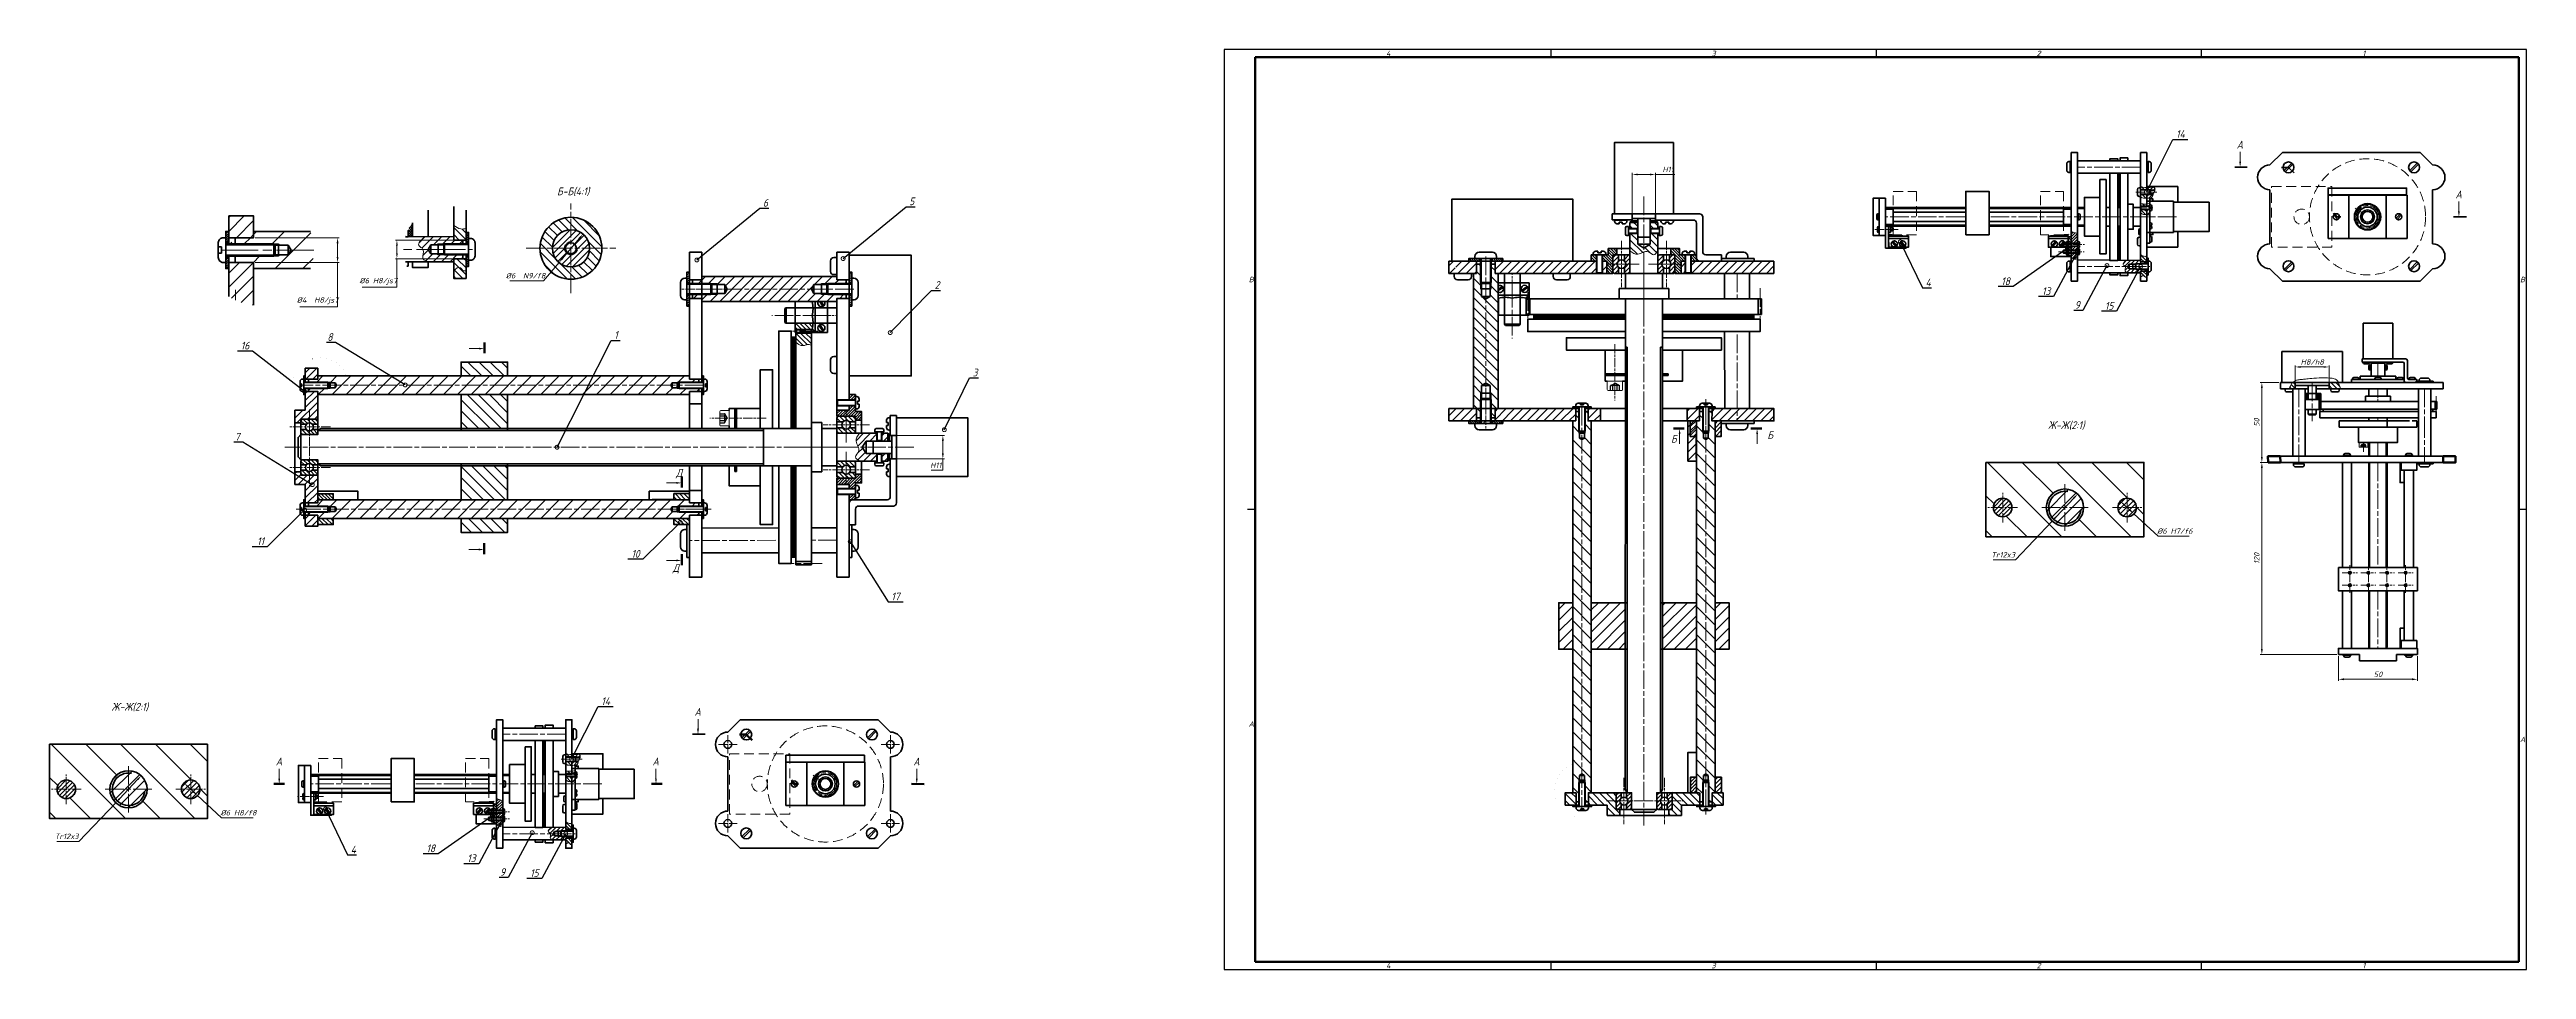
# Model space of a CAD drawing. Header units: millimetres. Extents: x -1657 to 2092, y -1414 to 1302.
# Drawn here: x -20 to 1579, y -1414 to -820 of the extents above; entities that cross this region are included whole.
import ezdxf
from ezdxf import colors
from ezdxf.entities.mleader import LeaderData, LeaderLine
from ezdxf.enums import TextEntityAlignment as Align
from ezdxf.math import Vec2, Vec3

# ---------------------------------------------------------------- set-up
doc = ezdxf.new("R2010")
doc.units = ezdxf.units.MM
for name, pattern in [('AM_ISO02W050', [7.5, 6, -1.5]), ('AM_ISO02W050x2', [3.75, 3, -0.75]), ('AM_ISO08W050', [18, 12, -1.5, 3, -1.5]), ('AM_ISO08W050x2', [9, 6, -0.75, 1.5, -0.75]), ('HIDDEN', [9.525, 6.35, -3.175])]:
    doc.linetypes.add(name, pattern=pattern)
doc.layers.get('0').update_dxf_attribs({"lineweight": 80})
for name, color, linetype, lineweight in [('AM_0', 7, 'Continuous', 35), ('AM_0N', 7, 'Continuous', 15), ('AM_3N', 6, 'AM_ISO02W050', 25), ('AM_4', 3, 'Continuous', 15), ('AM_4N', 3, 'Continuous', 15), ('AM_5', 3, 'Continuous', 15), ('AM_6', 2, 'Continuous', 35), ('AM_7', 4, 'AM_ISO08W050', 15), ('AM_8', 1, 'Continuous', 15), ('AM_BOR', 7, 'Continuous', 35), ('окружности', 100, 'HIDDEN', 15), ('основные', 7, 'Continuous', 35), ('оч жирные', 7, 'Continuous', 70), ('тонкие', 2, 'Continuous', 15)]:
    doc.layers.add(name, color=color, linetype=linetype, lineweight=lineweight)
doc.styles.add('ACGOSTTS', font='geniso.shx', dxfattribs={"oblique": 15})
doc.styles.get("Standard").update_dxf_attribs({"font": 'geniso.shx', "oblique": 15})
doc.dimstyles.new('AM_GOST$0', dxfattribs={"dimtxt": 3.5, "dimasz": 3.5, "dimexe": 1, "dimexo": 1, "dimgap": 1.5, "dimtad": 1, "dimtoh": 1, "dimtxsty": 'Standard', "dimcen": 0, "dimclrd": 256, "dimclre": 256, "dimclrt": 2, "dimadec": 0, "dimazin": 2, "dimtp": 0.1, "dimtm": 0.1, "dimtfac": 0.71, "dimtmove": 0, "dimatfit": 3, "dimfxl": 1, "dimtolj": 1, "dimlwd": -1, "dimlwe": -1, "dimarcsym": 1})
doc.dimstyles.new('AM_GOST$3', dxfattribs={"dimtxt": 3.5, "dimasz": 3.5, "dimexe": 1, "dimexo": 1, "dimgap": 1.5, "dimtad": 1, "dimtoh": 1, "dimtxsty": 'Standard', "dimcen": 0, "dimclrd": 256, "dimclre": 256, "dimclrt": 2, "dimadec": 0, "dimazin": 2, "dimtp": 0.1, "dimtm": 0.1, "dimtfac": 0.71, "dimtdec": 3, "dimtofl": 0, "dimtmove": 0, "dimatfit": 2, "dimfxl": 1, "dimtolj": 1, "dimlwd": -1, "dimlwe": -1, "dimarcsym": 1})
pattern_1 = [(135, (81.5114, -1817.2384), (-1.122532, -1.122532), [])]
pattern_2 = [(45, (13.109, -1747.8168), (-0.8980256, 0.8980256), [])]
pattern_3 = [(45, (13.10894, -1747.81682), (-0.21213203, 0.21213203), [])]
pattern_4 = [(45, (81.51137, -1817.23844), (-0.3535534, 0.3535534), [])]
pattern_5 = [(45, (-246.0944, -1820.0383), (-1.122532, 1.122532), [])]
pattern_6 = [(45, (-332.2357, -260.3908), (-0.3535534, 0.3535534), [])]
pattern_7 = [(135, (-229.4589, -490.5489), (-1.122532, -1.122532), [])]
pattern_8 = [(45, (-229.4589, -490.5489), (-0.3535534, 0.3535534), [])]
pattern_9 = [(315, (96.1496, -563.9429), (1.4142136, 1.4142136), [])]
pattern_10 = [(45, (-4.5894, -563.9429), (-0.8980256, 0.8980256), [])]
pattern_11 = [(315, (-156.259, -165.021), (1.4142136, 1.4142136), [])]
pattern_12 = [(315, (-437.9001, -256.2167), (1.2727922, 1.2727922), [])]
pattern_13 = [(315, (-437.9001, -282.3167), (1.2727922, 1.2727922), [])]
pattern_14 = [(315, (-196.542, 1860.2293), (1.4142136, 1.4142136), [])]
pattern_15 = [(45, (79.28616, -1377.50654), (-0.3535534, 0.3535534), [])]
pattern_16 = [(45, (79.28616, -1297.52747), (-0.3535534, 0.3535534), [])]
pattern_17 = [(45, (-177.77763, -1297.52747), (-0.3535534, 0.3535534), [])]
pattern_18 = [(45, (-177.79613, -1377.50654), (-0.3535534, 0.3535534), [])]
pattern_19 = [(45, (25.009, -1956.1145), (-0.7071068, 0.7071068), [])]
pattern_20 = [(135, (496.132, -1457.6728), (-0.8980256, -0.8980256), [])]
pattern_21 = [(45, (97.2101, -1609.3425), (-1.4142136, 1.4142136), [])]
pattern_22 = [(45, (-1928.0401, -1649.6254), (-1.4142136, 1.4142136), [])]
pattern_23 = [(135, (1309.69574, -1373.7972), (-0.3535534, -0.3535534), [])]
pattern_24 = [(135, (1229.71666, -1373.7972), (-0.3535534, -0.3535534), [])]
pattern_25 = [(135, (1888.3036, -1428.0744), (-0.7071068, -0.7071068), [])]
pattern_26 = [(135, (1098.5044, -1451.027), (-1.122532, -1.122532), [])]
pattern_27 = [(45, (1030.102, -1381.6054), (-0.8980256, 0.8980256), [])]
pattern_28 = [(45, (1030.102, -1381.60543), (-0.21213203, 0.21213203), [])]
pattern_29 = [(45, (1098.5044, -1451.02705), (-0.3535534, 0.3535534), [])]
pattern_30 = [(45, (770.8987, -1453.827), (-1.122532, 1.122532), [])]
pattern_31 = [(45, (188.5926, -1890.9835), (-1.2727922, 1.2727922), [])]
pattern_32 = [(45, (214.6926, -1890.9835), (-1.2727922, 1.2727922), [])]
pattern_33 = [(135, (1229.9034, -1630.861), (-0.3535534, -0.3535534), [])]
pattern_34 = [(135, (1309.88246, -1630.8795), (-0.3535534, -0.3535534), [])]

msp = doc.modelspace()

# ---------------------------------------------------------------- texts
at = {"layer": 'основные', "char_height": 5, "attachment_point": 1}
for s, insert in [('А', (1392.142, -879.281)), ('Б-Б(4:1)', (307.433, -909.422)), ('А', (1533.437, -911.406)), ('Б', (1026.865, -1069.194)), ('Б', (1089.039, -1066.789)), ('Ж-Ж(2:1)', (1270.278, -1060.396)), ('Д', (384.296, -1091.22)), ('Д', (382.149, -1152.679)), ('Ж-Ж(2:1)', (19.75, -1242.291)), ('А', (396.23, -1245.493)), ('А', (125.778, -1277.586)), ('А', (369.083, -1277.586)), ('А', (537.525, -1277.617))]:
    msp.add_mtext(s, dxfattribs=dict(at, insert=insert))

# ---------------------------------------------------------------- blocks, each defined once
blk = doc.blocks.new('*D43')
at = {"layer": 'AM_5', "linetype": 'ByBlock', "transparency": 16777216}
for p, q in [((321.9, -942.2), (310.9, -955.2)), ((308.7, -957.9), (298.7, -969.7)), ((298.7, -969.7), (276.9, -969.7))]:
    blk.add_line(p, q, dxfattribs=at)
at = {"layer": 'AM_5', "transparency": 16777216}
for points in [[(321.4, -941.8), (322.3, -942.6), (324.2, -939.5)], [(310.5, -954.8), (311.4, -955.6), (308.7, -957.9)]]:
    blk.add_solid(points, dxfattribs=at)
at = {"layer": 'Defpoints', "color": 0, "transparency": 16777216}
for p in [(324.2, -939.5), (308.7, -957.9)]:
    blk.add_point(p, dxfattribs=at)
at = {"layer": 'AM_5', "color": 2, "transparency": 16777216, "insert": (287.1, -966.4), "char_height": 3.5, "attachment_point": 5}
blk.add_mtext('\\A1;%%C6 {}{\\C2; N9/f8}', dxfattribs=at)
blk = doc.blocks.new('_DotSmall')
at = {"color": 0, "linetype": 'ByBlock', "const_width": 0.5}
blk.add_lwpolyline([(-0.0625, 0, 1), (0.0625, 0, 1)], format="xyb", close=True, dxfattribs=at)
blk = doc.blocks.new('GENZOOCRV1AP5')
at = {"layer": 'AM_8'}
h = blk.add_hatch(dxfattribs=at)
h.set_pattern_fill('ANSI31', color=256, style=0)
h.set_pattern_definition([(45, (-75.172, -340.37), (-2.245064, 2.245064), [])])
h.paths.add_polyline_path([(4.96, 2), (-8.59, 2), (-8.59, 4), (-1.58, 3.97), (-1.59, 5.99), (-1.59, 10.02), (-1.59, 11.01), (-9.59, 11.01), (-9.59, 2)])
edge = h.paths.add_edge_path()
edge.add_line((-1.59, -17.77), (-1.59, -4))
edge.add_line((-1.59, -4), (-8.59, -4))
edge.add_line((-8.59, -4), (-9.59, -4))
edge.add_line((-9.59, -4), (-9.59, -15.04))
edge.add_arc((0, 0), 17.84, 237.47366, 264.88442)
h = blk.add_hatch(dxfattribs=at)
h.set_pattern_fill('_U', color=256, scale=0.5, angle=45, style=0, pattern_type=0)
h.set_pattern_definition(pattern_6)
h.paths.add_polyline_path([(-10.59, 6), (-10.59, 4), (-10.59, 2.48), (-9.59, 2.48), (-9.59, 6)])
h = blk.add_hatch(dxfattribs=at)
h.set_pattern_fill('ANSI31', color=256, scale=2, style=0)
h.set_pattern_definition([(45, (-75.172, -340.37), (-4.49013, 4.49013), [])])
edge = h.paths.add_edge_path()
edge.add_arc((0, 0), 17.84, 0, 19.63137)
edge.add_line((16.8, 5.99), (-1.59, 5.99))
edge.add_line((-1.59, 5.99), (-1.58, 3.97))
edge.add_line((-1.58, 3.97), (-7.59, 4))
edge.add_line((-7.59, 4), (-7.59, 2))
edge.add_line((-7.59, 2), (4.96, 2))
edge.add_line((4.96, 2), (6.41, 2))
edge.add_line((6.41, 2), (7.21, 1.57))
edge.add_line((7.21, 1.57), (9.61, 1.57))
edge.add_line((9.61, 1.57), (10.51, 0))
edge.add_line((10.51, 0), (17.84, 0))
edge = h.paths.add_edge_path()
edge.add_arc((0, 0), 17.84, 340.39269, 360)
edge.add_line((17.84, 0), (10.51, 0))
edge.add_line((10.51, 0), (9.61, -1.57))
edge.add_line((9.61, -1.57), (7.21, -1.57))
edge.add_line((7.21, -1.57), (6.41, -2))
edge.add_line((6.41, -2), (4.96, -2))
edge.add_line((4.96, -2), (4.96, -2))
edge.add_line((4.96, -2), (-7.59, -2))
edge.add_line((-7.59, -2), (-7.59, -4))
edge.add_line((-7.59, -4), (-5.59, -4))
edge.add_line((-5.59, -4), (-1.59, -4))
edge.add_line((-1.59, -4), (-1.59, -5.98))
edge.add_line((-1.59, -5.98), (16.8, -5.99))
h = blk.add_hatch(dxfattribs=at)
h.set_pattern_fill('_U', color=256, scale=0.5, angle=45, style=0, pattern_type=0)
h.set_pattern_definition(pattern_6)
h.paths.add_polyline_path([(-10.59, -2.48), (-10.59, -4), (-10.59, -6), (-9.59, -6), (-9.59, -2.48)])
at = {"layer": 'AM_0'}
for p, q in [((5.41, 1.57), (9.61, 1.57)), ((6.41, -2), (6.41, 2)), ((10.51, 0), (9.61, 1.57)), ((9.61, -1.57), (9.61, 1.57)), ((10.51, 0), (9.61, -1.57)), ((5.41, -1.57), (9.61, -1.57))]:
    blk.add_line(p, q, dxfattribs=at)
at = {"layer": 'AM_4'}
for p, q in [((5.41, 1.57), (-10.59, 1.57)), ((6.41, 2), (4.96, 2)), ((6.41, 2), (7.21, 1.57)), ((5.41, -1.57), (-10.59, -1.57)), ((6.41, -2), (4.96, -2)), ((6.41, -2), (7.21, -1.57))]:
    blk.add_line(p, q, dxfattribs=at)
at = {"layer": 'AM_7'}
for p, q in [((17.84, 0), (-12.58, 0)), ((16.8, -5.99), (-1.59, -5.98))]:
    blk.add_line(p, q, dxfattribs=at)
at = {"layer": 'AM_7', "linetype": 'AM_ISO08W050x2'}
blk.add_line((-7.48, -12.87), (-7.48, -16.19), dxfattribs=at)
at = {"layer": 'основные'}
for p, q in [((-9.59, 2), (-9.59, 11.01)), ((-11.99, 1), (-12.99, 1)), ((-11.99, -1), (-11.99, 1)), ((-9.59, 2.48), (-10.59, 2.48)), ((4.96, 2), (-10.59, 2)), ((-5.59, 4), (-9.59, 4)), ((4.96, -2), (4.96, 2)), ((5.41, 1.57), (4.96, 2)), ((5.41, -1.57), (5.41, 1.57)), ((-12.99, -1), (-11.99, -1)), ((-10.59, -2), (4.96, -2)), ((-9.59, -2.48), (-10.59, -2.48)), ((-9.59, -15.04), (-9.59, -2)), ((0.96, -2), (-9.59, -2)), ((-5.59, -4), (-9.59, -4)), ((-1.59, -17.77), (-1.59, -4)), ((-1.59, -7.55), (-1.59, -4.42)), ((4.96, -2), (5.41, -1.57)), ((-1.59, -17.77), (-1.59, -15.99))]:
    blk.add_line(p, q, dxfattribs=at)
for points in [[(-1.58, 3.97), (-1.59, 11.01), (-9.59, 11.01)], [(-9.59, -2), (-9.59, -6), (-10.59, -6), (-10.59, 6), (-9.59, 6), (-9.59, 2)], [(-7.59, 2), (-7.59, 4), (-1.59, 3.97), (-1.59, 3.97)], [(-1.58, 3.97), (-1.59, 5.99), (16.8, 5.99)], [(-1.59, -4), (-1.59, -4), (-7.59, -4), (-7.59, -2)], [(16.8, -5.99), (-1.59, -5.99), (-1.59, -4)], [(-1.59, -5.29), (-1.59, -17.29)]]:
    blk.add_lwpolyline(points, dxfattribs=at)
for points in [[(-12.99, 1), (-12.99, 2.4, -0.414214), (-11.39, 4), (-10.59, 4), (-10.59, -4), (-11.39, -4, -0.414214), (-12.99, -2.4), (-12.99, 1)], [(-12.99, 1), (-12.99, 2.4, -0.414214), (-11.39, 4), (-10.59, 4), (-10.59, 2)], [(-12.99, 1), (-12.99, 2.4, -0.414214), (-11.39, 4), (-10.59, 4)], [(-10.59, 4), (-11.39, 4, 0.414214), (-12.99, 2.4), (-12.99, -1)], [(-10.59, -2), (-10.59, -4), (-11.39, -4, -0.414214), (-12.99, -2.4), (-12.99, 1)], [(-12.99, -1), (-12.99, -2.4, 0.414214), (-11.39, -4), (-10.59, -4)], [(-10.59, -4), (-11.39, -4, -0.414214), (-12.99, -2.4), (-12.99, -1)]]:
    blk.add_lwpolyline(points, format="xyb", dxfattribs=at)
blk = doc.blocks.new('*D125')
at = {"layer": 'AM_5', "linetype": 'ByBlock', "transparency": 16777216}
for p, q in [((112.5, -941.9), (166.7, -941.9)), ((112.5, -957.8), (166.7, -957.8)), ((165.7, -945.4), (165.7, -954.3)), ((165.7, -957.8), (165.7, -986.4)), ((165.7, -986.4), (141.4, -986.4))]:
    blk.add_line(p, q, dxfattribs=at)
at = {"layer": 'AM_5', "transparency": 16777216}
for points in [[(165.1, -945.4), (166.3, -945.4), (165.7, -941.9)], [(165.1, -954.3), (166.3, -954.3), (165.7, -957.8)]]:
    blk.add_solid(points, dxfattribs=at)
at = {"layer": 'Defpoints', "color": 0, "transparency": 16777216}
for p in [(111.5, -941.9), (111.5, -957.8), (165.7, -957.8)]:
    blk.add_point(p, dxfattribs=at)
at = {"layer": 'AM_5', "color": 2, "transparency": 16777216, "insert": (152.8, -982.6), "char_height": 3.5, "attachment_point": 5}
blk.add_mtext('\\A1;%%C4 {}{\\C2; H8/js7}', dxfattribs=at)
blk = doc.blocks.new('GENZOONAXZ9P5')
at = {"layer": 'AM_8'}
h = blk.add_hatch(dxfattribs=at)
h.set_pattern_fill('_U', color=256, scale=0.61, angle=45, style=0, double=1, pattern_type=0)
h.set_pattern_definition([(45, (-293.8613, -419.08837), (-0.43133514, 0.43133514), []), (135, (-293.8613, -419.08837), (-0.43133514, -0.43133514), [])])
edge = h.paths.add_edge_path()
edge.add_line((-11.14, 4), (-11.14, 8.56))
edge.add_arc((0, 0), 14.05, 142.46084, 154.12125)
edge.add_line((-12.64, 6.13), (-12.64, 4))
edge.add_line((-12.64, 4), (-11.14, 4))
h = blk.add_hatch(dxfattribs=at)
h.set_pattern_fill('ANSI31', color=256, scale=0.6, style=0)
h.set_pattern_definition([(45, (-229.4589, -490.549), (-1.3470384, 1.3470384), [])])
edge = h.paths.add_edge_path()
edge.add_line((5.11, -3), (2.11, -3))
edge.add_line((2.11, -3), (2.11, -4))
edge.add_line((2.11, -4), (-5.31, -4))
edge.add_spline(control_points=[(-5.31, -4), (-6.45, -3.83), (-8.81, -3.48), (-7.35, -0.85), (-7.83, 0)], knot_values=[5.21389, 5.21389, 5.21389, 5.21389, 7.934252, 10.909881, 10.909881, 10.909881, 10.909881], degree=3, periodic=0)
edge.add_spline(control_points=[(-7.83, 0), (-8.12, 0.5), (-10.25, 1.46), (-8.37, 3.02), (-7.13, 4.07)], knot_values=[0, 0, 0, 0, 1.747149, 5.21389, 5.21389, 5.21389, 5.21389], degree=3, periodic=0)
edge.add_line((-7.13, 4.07), (2.11, 4))
edge.add_line((2.11, 4), (2.11, 3))
edge.add_line((2.11, 3), (5.11, 3))
edge.add_line((5.11, 3), (5.11, 1.75))
edge.add_line((5.11, 1.75), (-2.89, 1.75))
edge.add_line((-2.89, 1.75), (-3.49, 1.43))
edge.add_line((-3.49, 1.43), (-5.29, 1.43))
edge.add_line((-5.29, 1.43), (-6.11, 0))
edge.add_line((-6.11, 0), (-5.29, -1.43))
edge.add_line((-5.29, -1.43), (-3.49, -1.43))
edge.add_line((-3.49, -1.43), (-2.89, -1.75))
edge.add_line((-2.89, -1.75), (-0.85, -1.75))
edge.add_line((-0.85, -1.75), (5.11, -1.75))
edge.add_line((5.11, -1.75), (5.11, -3))
h = blk.add_hatch(dxfattribs=at)
h.set_pattern_fill('ANSI31', color=256, scale=0.5, angle=90, style=0)
h.set_pattern_definition(pattern_7)
h.paths.add_polyline_path([(6.11, -9.39), (6.11, -6.89), (6.11, -3), (5.11, -3), (2.11, -3), (2.11, -4), (2.11, -6.83), (2.11, -9.39)])
edge = h.paths.add_edge_path(flags=16)
edge.add_spline(control_points=[(6.11, -6.89), (5.8, -6.95), (5, -7.11), (4.17, -5.03), (2.95, -6.69), (2.11, -6.83)], knot_values=[0, 0, 0, 0, 0.87456, 2.243356, 4.583662, 4.583662, 4.583662, 4.583662], degree=3, periodic=0)
edge.add_spline(control_points=[(2.11, -6.83), (2.91, -6.19), (4.18, -5.25), (4.99, -6.95), (5.81, -7.13), (6.11, -6.89)], knot_values=[0, 0, 0, 0, 2.340306, 3.709102, 4.583662, 4.583662, 4.583662, 4.583662], degree=3, periodic=0)
edge = h.paths.add_edge_path()
edge.add_line((6.11, 3), (6.11, 6.72))
edge.add_spline(control_points=[(6.11, 6.72), (5.53, 6.61), (4.03, 6.14), (2.98, 7.89), (2.11, 7.74)], knot_values=[0, 0, 0, 0, 1.7259, 4.277618, 4.277618, 4.277618, 4.277618], degree=3, periodic=0)
edge.add_line((2.11, 7.74), (2.11, 3))
edge.add_line((2.11, 3), (5.11, 3))
edge.add_line((5.11, 3), (6.11, 3))
h = blk.add_hatch(dxfattribs=at)
h.set_pattern_fill('_U', color=256, scale=0.5, angle=45, style=0, pattern_type=0)
h.set_pattern_definition(pattern_8)
h.paths.add_polyline_path([(6.11, 5.5), (6.11, 2.11), (6.91, 2.11), (6.91, 5.5)])
h = blk.add_hatch(dxfattribs=at)
h.set_pattern_fill('ANSI31', color=256, scale=0.5, angle=90, style=0)
h.set_pattern_definition(pattern_7)
edge = h.paths.add_edge_path()
edge.add_line((2.11, -3), (2.11, -4))
edge.add_line((2.11, -4), (2.11, -6.83))
edge.add_spline(control_points=[(2.11, -6.83), (2.91, -6.19), (4.18, -5.17), (5, -7.09), (5.8, -6.95), (6.11, -6.89)], knot_values=[0, 0, 0, 0, 2.340306, 3.709102, 4.583662, 4.583662, 4.583662, 4.583662], degree=3, periodic=0)
edge.add_line((6.11, -6.89), (6.11, -3))
edge.add_line((6.11, -3), (5.11, -3))
edge.add_line((5.11, -3), (2.11, -3))
h = blk.add_hatch(dxfattribs=at)
h.set_pattern_fill('_U', color=256, scale=0.5, angle=45, style=0, pattern_type=0)
h.set_pattern_definition(pattern_8)
h.paths.add_polyline_path([(6.91, -5.5), (6.91, -2.11), (6.11, -2.11), (6.11, -5.5)])
at = {"layer": 'AM_0'}
for p, q in [((-6.11, 0), (-5.29, 1.43)), ((-6.11, 0), (-5.29, -1.43)), ((-1.09, 1.43), (-5.29, 1.43)), ((-5.29, -1.43), (-5.29, 1.43)), ((-2.89, -1.75), (-2.89, 1.75)), ((-1.09, -1.43), (-5.29, -1.43))]:
    blk.add_line(p, q, dxfattribs=at)
at = {"layer": 'AM_4'}
for p, q in [((-2.89, 1.75), (-3.49, 1.43)), ((6.06, 1.75), (-2.89, 1.75)), ((-1.09, 1.43), (6.91, 1.43)), ((-2.89, -1.75), (-3.49, -1.43)), ((6.06, -1.75), (-2.89, -1.75)), ((-1.09, -1.43), (6.91, -1.43))]:
    blk.add_line(p, q, dxfattribs=at)
at = {"layer": 'AM_7'}
blk.add_line((2.11, 0), (-14.05, 0), dxfattribs=at)
at = {"layer": 'AM_7', "linetype": 'AM_ISO08W050x2'}
blk.add_line((-9.11, 0), (9.11, 0), dxfattribs=at)
at = {"layer": 'основные'}
for p, q in [((-11.14, 8.56), (-11.14, 4)), ((-11.14, 4), (-11.14, 8.56)), ((-6.14, 4), (-6.14, 12.63)), ((2.11, 13.89), (2.11, 3)), ((6.11, 1.75), (6.11, 12.65)), ((-12.64, 6.13), (-12.64, 4)), ((-12.64, 4), (-12.64, 6.13)), ((-0.85, 1.75), (-1.09, 1.43)), ((-1.09, 1.43), (-1.09, -1.43)), ((-0.85, 1.75), (6.91, 1.75)), ((-0.85, 1.75), (-0.85, -1.75)), ((5.11, 3), (6.11, 3)), ((6.11, 2.11), (6.91, 2.11)), ((-0.85, -1.75), (-1.09, -1.43)), ((-0.85, -1.75), (6.91, -1.75)), ((5.11, -3), (6.11, -3)), ((6.11, -2.11), (6.91, -2.11))]:
    blk.add_line(p, q, dxfattribs=at)
for points in [[(-12.64, 6.13), (-12.64, 4), (-13.47, 4)], [(2.11, 3), (2.11, 4), (-13.43, 4.11)], [(5.11, 1.75), (5.11, 3), (2.11, 3), (2.11, 3)], [(6.11, 1.75), (6.11, 5.5), (6.91, 5.5), (6.91, -5.5), (6.11, -5.5), (6.11, -1.75)], [(-13.47, -4), (2.11, -4), (2.11, -3)], [(-12.97, -5.4), (-12.64, -5.4), (-12.64, -4)], [(-11.14, -4), (-11.14, -5.89), (-6.14, -5.89), (-6.14, -4)], [(2.11, -3), (2.11, -3), (5.11, -3), (5.11, -1.75)], [(2.11, -4), (2.11, -9.39), (6.11, -9.39), (6.11, -1.75)]]:
    blk.add_lwpolyline(points, dxfattribs=at)
blk.add_lwpolyline([(6.91, -3.5), (7.61, -3.5, 0.414214), (9.01, -2.1), (9.01, 2.1, 0.414214), (7.61, 3.5), (6.91, 3.5)], format="xyb", close=True, dxfattribs=at)
at = {"layer": 'тонкие'}
for points in [[(-7.13, 4.07), (-9.09, 1.21), (-7.83, 0), (-7.83, -2.98), (-5.31, -4)], [(2.11, 7.74), (4.39, 6.59), (6.11, 6.72)], [(2.11, -6.83), (4.27, -5.92), (5.24, -6.89), (6.11, -6.89)]]:
    blk.add_spline(points, degree=3, dxfattribs=at)
blk = doc.blocks.new('*D126')
at = {"layer": 'AM_5', "linetype": 'ByBlock', "transparency": 16777216}
for p, q in [((245.7, -943.4), (203, -943.4)), ((245.7, -955.4), (203, -955.4)), ((204, -946.9), (204, -951.9)), ((204, -955.4), (204, -973.9)), ((204, -973.9), (181.5, -973.9))]:
    blk.add_line(p, q, dxfattribs=at)
at = {"layer": 'AM_5', "transparency": 16777216}
for points in [[(203.5, -946.9), (204.6, -946.9), (204, -943.4)], [(203.5, -951.9), (204.6, -951.9), (204, -955.4)]]:
    blk.add_solid(points, dxfattribs=at)
at = {"layer": 'Defpoints', "color": 0, "transparency": 16777216}
for p in [(246.7, -943.4), (204, -955.4), (246.7, -955.4)]:
    blk.add_point(p, dxfattribs=at)
at = {"layer": 'AM_5', "color": 2, "transparency": 16777216, "insert": (192, -970.1), "char_height": 3.5, "attachment_point": 5}
blk.add_mtext('\\A1;%%C6{}{\\C2; H8/js7}', dxfattribs=at)
blk = doc.blocks.new('*D133')
at = {"layer": 'AM_5', "linetype": 'ByBlock', "transparency": 16777216}
for p, q in [((524.7, -1069.6), (557.6, -1069.6)), ((524.7, -1084.6), (557.6, -1084.6)), ((556.6, -1073.1), (556.6, -1081.1)), ((556.6, -1084.6), (556.6, -1092)), ((556.6, -1092), (549, -1092))]:
    blk.add_line(p, q, dxfattribs=at)
at = {"layer": 'AM_5', "transparency": 16777216}
for points in [[(556, -1073.1), (557.2, -1073.1), (556.6, -1069.6)], [(556, -1081.1), (557.2, -1081.1), (556.6, -1084.6)]]:
    blk.add_solid(points, dxfattribs=at)
at = {"layer": 'Defpoints', "color": 0, "transparency": 16777216}
for p in [(523.7, -1069.6), (523.7, -1084.6), (556.6, -1084.6)]:
    blk.add_point(p, dxfattribs=at)
at = {"layer": 'AM_5', "color": 2, "transparency": 16777216, "insert": (552, -1088.8), "char_height": 3.5, "attachment_point": 5}
blk.add_mtext('\\A1;H11', dxfattribs=at)
blk = doc.blocks.new('*D138')
at = {"layer": 'AM_5', "linetype": 'ByBlock', "transparency": 16777216}
for p, q in [((36.5, -1291.8), (24.8, -1304.2)), ((22.4, -1306.7), (-1.3, -1331.7)), ((-1.3, -1331.7), (-15.7, -1331.7))]:
    blk.add_line(p, q, dxfattribs=at)
at = {"layer": 'AM_5', "transparency": 16777216}
for points in [[(36.1, -1291.4), (37, -1292.2), (38.9, -1289.3)], [(24.4, -1303.8), (25.3, -1304.6), (22.4, -1306.7)]]:
    blk.add_solid(points, dxfattribs=at)
at = {"layer": 'Defpoints', "color": 0, "transparency": 16777216}
for p in [(38.9, -1289.3), (22.4, -1306.7)]:
    blk.add_point(p, dxfattribs=at)
at = {"layer": 'AM_5', "color": 2, "transparency": 16777216, "insert": (-9.3, -1328.4), "char_height": 3.5, "attachment_point": 5}
blk.add_mtext('\\A1;Tr12x3', dxfattribs=at)
blk = doc.blocks.new('*D139')
at = {"layer": 'AM_5', "linetype": 'ByBlock', "transparency": 16777216}
for p, q in [((69, -1296.3), (72.7, -1299.7)), ((75.3, -1302.1), (90.8, -1316.5)), ((90.8, -1316.5), (111.2, -1316.5))]:
    blk.add_line(p, q, dxfattribs=at)
at = {"layer": 'AM_5', "transparency": 16777216}
for points in [[(69.4, -1295.9), (68.6, -1296.7), (66.5, -1293.9)], [(73.1, -1299.3), (72.3, -1300.1), (75.3, -1302.1)]]:
    blk.add_solid(points, dxfattribs=at)
at = {"layer": 'Defpoints', "color": 0, "transparency": 16777216}
for p in [(66.5, -1293.9), (75.3, -1302.1)]:
    blk.add_point(p, dxfattribs=at)
at = {"layer": 'AM_5', "color": 2, "transparency": 16777216, "insert": (101.7, -1313.2), "char_height": 3.5, "attachment_point": 5}
blk.add_mtext('\\A1;%%C6 H8/f8', dxfattribs=at)
blk = doc.blocks.new('*D157')
at = {"layer": 'AM_5', "linetype": 'ByBlock', "transparency": 16777216}
for p, q in [((1287.1, -1109.9), (1275.4, -1122.3)), ((1272.9, -1124.8), (1249.2, -1149.8)), ((1249.2, -1149.8), (1234.8, -1149.8))]:
    blk.add_line(p, q, dxfattribs=at)
at = {"layer": 'AM_5', "transparency": 16777216}
for points in [[(1286.6, -1109.5), (1287.5, -1110.3), (1289.5, -1107.4)], [(1274.9, -1121.9), (1275.8, -1122.7), (1272.9, -1124.8)]]:
    blk.add_solid(points, dxfattribs=at)
at = {"layer": 'Defpoints', "color": 0, "transparency": 16777216}
for p in [(1289.5, -1107.4), (1272.9, -1124.8)]:
    blk.add_point(p, dxfattribs=at)
at = {"layer": 'AM_5', "color": 2, "transparency": 16777216, "insert": (1241.3, -1146.6), "char_height": 3.5, "attachment_point": 5}
blk.add_mtext('\\A1;Tr12x3', dxfattribs=at)
blk = doc.blocks.new('*D158')
at = {"layer": 'AM_5', "linetype": 'ByBlock', "transparency": 16777216}
for p, q in [((1319.5, -1114.4), (1323.2, -1117.8)), ((1325.8, -1120.2), (1341.4, -1134.6)), ((1341.4, -1134.6), (1361.5, -1134.6))]:
    blk.add_line(p, q, dxfattribs=at)
at = {"layer": 'AM_5', "transparency": 16777216}
for points in [[(1319.9, -1114), (1319.2, -1114.8), (1317, -1112)], [(1323.6, -1117.4), (1322.8, -1118.2), (1325.8, -1120.2)]]:
    blk.add_solid(points, dxfattribs=at)
at = {"layer": 'Defpoints', "color": 0, "transparency": 16777216}
for p in [(1317, -1112), (1325.8, -1120.2)]:
    blk.add_point(p, dxfattribs=at)
at = {"layer": 'AM_5', "color": 2, "transparency": 16777216, "insert": (1352.2, -1131.3), "char_height": 3.5, "attachment_point": 5}
blk.add_mtext('\\A1;%%C6 H7/f6', dxfattribs=at)
blk = doc.blocks.new('GOST_A1_LANDSCAPE')
at = {"layer": 'AM_BOR', "color": 1, "lineweight": 25}
for p, q in [((841, 594), (0, 594)), ((0, 594), (0, 0)), ((211, 594), (211, 589)), ((421, 594), (421, 589)), ((631, 594), (631, 589)), ((841, 0), (841, 594)), ((20, 297), (15, 297)), ((841, 297), (836, 297)), ((0, 0), (841, 0)), ((211, 5), (211, 0)), ((421, 5), (421, 0)), ((631, 5), (631, 0))]:
    blk.add_line(p, q, dxfattribs=at)
at = {"layer": 'AM_BOR', "color": 7, "lineweight": 50}
for p, q in [((836, 589), (20, 589)), ((20, 589), (20, 5)), ((836, 5), (836, 589)), ((20, 5), (836, 5))]:
    blk.add_line(p, q, dxfattribs=at)
at = {"layer": 'AM_BOR', "color": 1, "lineweight": 25, "style": 'ACGOSTTS', "oblique": 15}
for s, p in [('4', (106, 591.5)), ('3', (316, 591.5)), ('2', (526, 591.5)), ('1', (736, 591.5)), ('B', (17.5, 445.5)), ('B', (838.5, 445.5)), ('A', (17.5, 158.5)), ('A', (838.5, 148.5)), ('4', (106, 2.5)), ('3', (316, 2.5)), ('2', (526, 2.5)), ('1', (736, 2.5))]:
    blk.add_text(s, height=3.5, dxfattribs=at).set_placement(p, align=Align.MIDDLE_CENTER)
blk = doc.blocks.new('*D161')
at = {"layer": 'AM_5', "linetype": 'ByBlock', "transparency": 16777216}
for p, q in [((1457.9, -1212), (1457.9, -1228)), ((1508.9, -1212), (1508.9, -1228)), ((1505.4, -1227), (1461.4, -1227))]:
    blk.add_line(p, q, dxfattribs=at)
at = {"layer": 'AM_5', "transparency": 16777216}
for points in [[(1461.4, -1226.4), (1461.4, -1227.6), (1457.9, -1227)], [(1505.4, -1226.4), (1505.4, -1227.6), (1508.9, -1227)]]:
    blk.add_solid(points, dxfattribs=at)
at = {"layer": 'Defpoints', "color": 0, "transparency": 16777216}
for p in [(1457.9, -1211), (1508.9, -1211), (1457.9, -1227)]:
    blk.add_point(p, dxfattribs=at)
at = {"layer": 'AM_5', "color": 2, "transparency": 16777216, "insert": (1483.4, -1223.8), "char_height": 3.5, "attachment_point": 5}
blk.add_mtext('\\A1;50', dxfattribs=at)
blk = doc.blocks.new('*D162')
at = {"layer": 'AM_5', "linetype": 'ByBlock', "transparency": 16777216}
for p, q in [((1419.4, -1035.4), (1407.4, -1035.4)), ((1408.4, -1038.9), (1408.4, -1083.5)), ((1419.4, -1087), (1407.4, -1087))]:
    blk.add_line(p, q, dxfattribs=at)
at = {"layer": 'AM_5', "transparency": 16777216}
for points in [[(1407.8, -1038.9), (1409, -1038.9), (1408.4, -1035.4)], [(1407.8, -1083.5), (1409, -1083.5), (1408.4, -1087)]]:
    blk.add_solid(points, dxfattribs=at)
at = {"layer": 'Defpoints', "color": 0, "transparency": 16777216}
for p in [(1420.4, -1035.4), (1408.4, -1087), (1420.4, -1087)]:
    blk.add_point(p, dxfattribs=at)
at = {"layer": 'AM_5', "color": 2, "transparency": 16777216, "insert": (1405.1, -1061.2), "char_height": 3.5, "attachment_point": 5, "rotation": 90}
blk.add_mtext('\\A1;50', dxfattribs=at)
blk = doc.blocks.new('*D163')
at = {"layer": 'AM_5', "linetype": 'ByBlock', "transparency": 16777216}
for p, q in [((1456.9, -1087), (1407.4, -1087)), ((1408.4, -1207.5), (1408.4, -1090.5)), ((1456.9, -1211), (1407.4, -1211))]:
    blk.add_line(p, q, dxfattribs=at)
at = {"layer": 'AM_5', "transparency": 16777216}
for points in [[(1407.8, -1090.5), (1409, -1090.5), (1408.4, -1087)], [(1407.8, -1207.5), (1409, -1207.5), (1408.4, -1211)]]:
    blk.add_solid(points, dxfattribs=at)
at = {"layer": 'Defpoints', "color": 0, "transparency": 16777216}
for p in [(1408.4, -1087), (1457.9, -1087), (1457.9, -1211)]:
    blk.add_point(p, dxfattribs=at)
at = {"layer": 'AM_5', "color": 2, "transparency": 16777216, "insert": (1405.1, -1149), "char_height": 3.5, "attachment_point": 5, "rotation": 90}
blk.add_mtext('\\A1;120', dxfattribs=at)
blk = doc.blocks.new('*D165')
at = {"layer": 'AM_5', "linetype": 'ByBlock', "transparency": 16777216}
for p, q in [((1001.8, -928.4), (1001.8, -900)), ((1005.3, -901), (1013.3, -901)), ((1016.8, -928.4), (1016.8, -900)), ((1016.8, -901), (1029.4, -901))]:
    blk.add_line(p, q, dxfattribs=at)
at = {"layer": 'AM_5', "transparency": 16777216}
for points in [[(1005.3, -900.5), (1005.3, -901.6), (1001.8, -901)], [(1013.3, -900.5), (1013.3, -901.6), (1016.8, -901)]]:
    blk.add_solid(points, dxfattribs=at)
at = {"layer": 'Defpoints', "color": 0, "transparency": 16777216}
for p in [(1016.8, -901), (1001.8, -929.4), (1016.8, -929.4)]:
    blk.add_point(p, dxfattribs=at)
at = {"layer": 'AM_5', "color": 2, "transparency": 16777216, "insert": (1024.9, -897.8), "char_height": 3.5, "attachment_point": 5}
blk.add_mtext('\\A1;H11', dxfattribs=at)
blk = doc.blocks.new('*D183')
at = {"layer": 'AM_5', "linetype": 'ByBlock', "transparency": 16777216}
for p, q in [((1429.9, -1036.4), (1429.9, -1024.3)), ((1433.4, -1025.3), (1448.3, -1025.3)), ((1451.8, -1036.3), (1451.8, -1024.3))]:
    blk.add_line(p, q, dxfattribs=at)
at = {"layer": 'AM_5', "transparency": 16777216}
for points in [[(1433.4, -1024.8), (1433.4, -1025.9), (1429.9, -1025.3)], [(1448.3, -1024.8), (1448.3, -1025.9), (1451.8, -1025.3)]]:
    blk.add_solid(points, dxfattribs=at)
at = {"layer": 'Defpoints', "color": 0, "transparency": 16777216}
for p in [(1429.9, -1037.4), (1451.8, -1025.3), (1451.8, -1037.3)]:
    blk.add_point(p, dxfattribs=at)
at = {"layer": 'AM_5', "color": 2, "transparency": 16777216, "insert": (1440.9, -1022.1), "char_height": 3.5, "attachment_point": 5}
blk.add_mtext('\\A1;Н8/h8', dxfattribs=at)

# ---------------------------------------------------------------- dimensions: what is measured, and where the dimension line sits
at = {"layer": 'AM_5'}
for base, p1, p2, angle, text, override, picture, middle in [((1016.832, -901.033), (1001.832, -929.427), (1016.832, -929.427), 180, 'H11', {"dimpost": '', "dimtdec": 3}, '*D165', (1024.879, -901.033)), ((165.702, -957.841), (111.49, -941.892), (111.476, -957.841), 90, '%%C4 {}{\\C2; H8/js7}', {"dimlfac": 0.5, "dimtdec": 3}, '*D125', (152.82, -986.407)), ((204.04, -955.395), (246.682, -943.395), (246.682, -955.395), 90, '%%C<>{}{\\C2; H8/js7}', {"dimlfac": 0.5, "dimtdec": 3}, '*D126', (192.021, -973.896)), ((556.597, -1084.643), (523.657, -1069.643), (523.657, -1084.643), 90, 'H11', {"dimpost": '', "dimtdec": 3}, '*D133', (552.05, -1092.014))]:
    dim = msp.add_linear_dim(base=base, p1=p1, p2=p2, angle=angle, text=text, dimstyle='AM_GOST$0', override=override, dxfattribs=at)
    dim.commit()
    dim.dimension.update_dxf_attribs({"geometry": picture, "text_midpoint": middle, "dimtype": 160})
dim = msp.add_diameter_dim_2p(p1=(324.152, -939.527), p2=(308.68, -957.875), text='%%C6 {}{\\C2; N9/f8}', dimstyle='AM_GOST$3', dxfattribs=at)
dim.commit()
dim.dimension.update_dxf_attribs({"geometry": '*D43', "text_midpoint": (287.066, -969.682), "dimtype": 163})
for base, p1, p2, text, picture, middle in [((1451.813, -1025.336), (1429.892, -1037.373), (1451.813, -1037.336), 'Н8/h8', '*D183', (1440.852, -1022.086)), ((1457.883, -1227.014), (1508.883, -1211.014), (1457.883, -1211.014), '50', '*D161', (1483.383, -1223.764))]:
    dim = msp.add_linear_dim(base=base, p1=p1, p2=p2, text=text, dimstyle='AM_GOST$0', override={"dimpost": ''}, dxfattribs=at)
    dim.commit()
    dim.dimension.update_dxf_attribs({"geometry": picture, "text_midpoint": middle})
for p1, p2, distance, text, picture, middle in [((1420.392, -1035.373), (1420.392, -1086.982), -12, '50', '*D162', (1405.142, -1061.178)), ((1457.883, -1211.014), (1457.883, -1086.982), 49.492, '120', '*D163', (1405.141, -1148.998))]:
    dim = msp.add_aligned_dim(p1=p1, p2=p2, distance=distance, text=text, dimstyle='AM_GOST$0', override={"dimpost": ''}, dxfattribs=at)
    dim.commit()
    dim.dimension.update_dxf_attribs({"geometry": picture, "text_midpoint": middle})
for p1, p2, text, picture, middle in [((1289.469, -1107.404), (1272.949, -1124.814), 'Tr12x3', '*D157', (1241.26, -1149.805)), ((1316.97, -1112.048), (1325.803, -1120.17), '%%C6 H7/f6', '*D158', (1352.23, -1134.556)), ((38.941, -1289.299), (22.421, -1306.708), 'Tr12x3', '*D138', (-9.269, -1331.7)), ((66.459, -1293.924), (75.258, -1302.084), '%%C6 H8/f8', '*D139', (101.702, -1316.451))]:
    dim = msp.add_diameter_dim_2p(p1=p1, p2=p2, text=text, dimstyle='AM_GOST$3', override={"dimpost": ''}, dxfattribs=at)
    dim.commit()
    dim.dimension.update_dxf_attribs({"geometry": picture, "text_midpoint": middle, "dimtype": 163})

# ---------------------------------------------------------------- hatches: boundary and pattern name
at = {"layer": 'AM_4'}
h = msp.add_hatch(dxfattribs=at)
h.set_pattern_fill('ANSI31', color=256, scale=0.5, angle=90, style=0)
h.set_pattern_definition([(135, (770.8987, -1453.827), (-1.122532, -1.122532), [])])
h.paths.add_polyline_path([(1331.484, -909.154), (1330.075, -908.833), (1330.075, -910.881), (1334.075, -910.881), (1334.075, -909.46), (1333.798, -909.453), (1332.72, -909.353)])
h.paths.add_polyline_path([(1334.075, -913.961), (1332.235, -913.961), (1330.075, -913.961), (1330.075, -915.171), (1330.075, -915.592), (1330.555, -915.903), (1331.22, -916.133), (1332.019, -916.289), (1332.9, -916.38), (1333.813, -916.413), (1334.075, -916.408)])
h = msp.add_hatch(dxfattribs=at)
h.set_pattern_fill('ANSI31', color=256, scale=0.5, style=0)
h.set_pattern_definition(pattern_30)
h.paths.add_polyline_path([(1339.351, -910.881), (1339.377, -910.713), (1339.39, -910.478), (1339.377, -910.26), (1339.338, -910.061), (1339.273, -909.879), (1339.181, -909.714), (1339.056, -909.57), (1338.895, -909.448), (1338.69, -909.35), (1338.436, -909.28), (1338.128, -909.238), (1337.761, -909.229), (1337.327, -909.254), (1336.822, -909.311), (1335.793, -909.435), (1334.075, -909.501), (1334.075, -910.881), (1336.075, -910.881)])
h = msp.add_hatch(dxfattribs=at)
h.set_pattern_fill('ANSI31', color=256, scale=0.5, style=0)
h.set_pattern_definition(pattern_30)
h.paths.add_polyline_path([(1334.075, -913.961), (1334.075, -916.408), (1334.706, -916.396), (1335.528, -916.335), (1336.229, -916.239), (1336.769, -916.114), (1337.162, -915.962), (1337.435, -915.784), (1337.613, -915.581), (1337.724, -915.353), (1337.793, -915.102), (1337.846, -914.828), (1337.911, -914.533), (1338.007, -914.217), (1338.104, -913.961)])
h = msp.add_hatch(dxfattribs=at)
h.set_pattern_fill('ANSI31', color=256, scale=0.5, angle=90, style=0)
h.set_pattern_definition([(135, (-246.0944, -1820.0383), (-1.122532, -1.122532), [])])
h.paths.add_polyline_path([(314.491, -1275.365), (313.082, -1275.044), (313.082, -1277.092), (317.082, -1277.092), (317.082, -1275.671), (316.805, -1275.664), (315.727, -1275.565)])
h.paths.add_polyline_path([(317.082, -1280.172), (315.242, -1280.172), (313.082, -1280.172), (313.082, -1281.382), (313.082, -1281.803), (313.562, -1282.114), (314.227, -1282.344), (315.026, -1282.501), (315.907, -1282.592), (316.82, -1282.625), (317.082, -1282.619)])
h = msp.add_hatch(dxfattribs=at)
h.set_pattern_fill('ANSI31', color=256, scale=0.5, style=0)
h.set_pattern_definition(pattern_5)
h.paths.add_polyline_path([(322.358, -1277.092), (322.384, -1276.924), (322.397, -1276.689), (322.384, -1276.472), (322.345, -1276.272), (322.28, -1276.09), (322.188, -1275.926), (322.063, -1275.781), (321.902, -1275.659), (321.697, -1275.562), (321.443, -1275.491), (321.135, -1275.45), (320.767, -1275.441), (320.334, -1275.465), (319.829, -1275.523), (318.8, -1275.647), (317.082, -1275.713), (317.082, -1277.092), (319.082, -1277.092)])
h = msp.add_hatch(dxfattribs=at)
h.set_pattern_fill('ANSI31', color=256, scale=0.5, style=0)
h.set_pattern_definition(pattern_5)
h.paths.add_polyline_path([(317.082, -1280.172), (317.082, -1282.619), (317.713, -1282.607), (318.535, -1282.546), (319.235, -1282.45), (319.775, -1282.325), (320.169, -1282.173), (320.441, -1281.995), (320.62, -1281.792), (320.731, -1281.565), (320.8, -1281.314), (320.853, -1281.04), (320.918, -1280.744), (321.014, -1280.429), (321.111, -1280.172)])
at = {"layer": 'AM_8'}
h = msp.add_hatch(dxfattribs=at)
h.set_pattern_fill('_U', color=256, scale=0.61, angle=45, style=0, double=1, pattern_type=0)
h.set_pattern_definition([(45, (1034.102, -1379.5665), (-0.43133514, 0.43133514), []), (135, (1034.102, -1379.5665), (-0.43133514, -0.43133514), [])])
h.paths.add_polyline_path([(1315.325, -900.249), (1315.325, -922.364), (1316.821, -922.364), (1316.821, -934.364), (1315.325, -934.364), (1315.325, -956.478), (1316.825, -956.478), (1316.825, -900.249)])
h = msp.add_hatch(dxfattribs=at)
h.set_pattern_fill('ANSI31', color=256, scale=0.55, angle=90)
h.set_pattern_definition([(135, (979.4943, 365.3586), (-1.2347852, -1.2347852), [])])
h.paths.add_polyline_path([(1334.075, -920.257), (1334.075, -920.108), (1333.993, -920.119), (1333.377, -920.149), (1332.803, -920.139), (1332.272, -920.104), (1331.786, -920.061), (1331.345, -920.028), (1330.951, -920.018), (1330.604, -920.041), (1330.304, -920.107), (1330.075, -920.211), (1330.075, -921.775), (1330.262, -921.559), (1334.075, -921.559)])
h.paths.add_polyline_path([(1334.075, -923.559), (1330.262, -923.559), (1330.075, -923.342), (1330.075, -925.126), (1330.155, -925.335), (1330.392, -925.788), (1330.657, -926.145), (1330.946, -926.414), (1331.251, -926.608), (1331.567, -926.739), (1331.886, -926.822), (1332.203, -926.868), (1332.511, -926.892), (1332.803, -926.906), (1333.078, -926.921), (1333.351, -926.941), (1333.641, -926.968), (1333.97, -927.003), (1334.075, -927.015)])
h = msp.add_hatch(dxfattribs=at)
h.set_pattern_fill('ANSI31', color=256, scale=0.55)
h.set_pattern_definition([(45, (979.4943, 365.3586), (-1.2347852, 1.2347852), [])])
h.paths.add_polyline_path([(1336.062, -921.397), (1336.062, -920.559), (1336.065, -919.618), (1335.343, -919.868), (1334.075, -920.165), (1334.075, -921.397)])
h.paths.add_polyline_path([(1336.057, -923.72), (1334.075, -923.72), (1334.075, -927.013), (1334.82, -927.102), (1335.382, -927.17), (1336.061, -927.252)])
h = msp.add_hatch(dxfattribs=at)
h.set_pattern_fill('ANSI31', color=256, scale=1.2, angle=90, style=0)
h.set_pattern_definition([(135, (-855.329, -1738.8237), (-2.694077, -2.694077), [])])
h.paths.add_polyline_path([(316.416, -936.701), (316.416, -928.701, 0.41421356), (296.416, -948.701), (304.416, -948.701, -0.41421356)])
h.paths.add_polyline_path([(316.416, -928.701), (316.416, -936.701, -0.41421356), (328.416, -948.701), (336.416, -948.701, 0.41421356)])
h.paths.add_polyline_path([(336.416, -948.701), (328.416, -948.701, -0.41421356), (316.416, -960.701), (316.416, -968.701, 0.41421356)])
h.paths.add_polyline_path([(316.416, -960.701, -0.41421356), (304.416, -948.701), (296.416, -948.701, 0.41421356), (316.416, -968.701)])
h = msp.add_hatch(dxfattribs=at)
h.set_pattern_fill('_U', color=256, scale=3, angle=45, style=0, pattern_type=0)
h.set_pattern_definition([(45, (-855.329, -1738.8237), (-2.1213203, 2.1213203), [])])
edge = h.paths.add_edge_path()
edge.add_arc((316.416, -948.701), 12, 191.459156, 485.68818)
edge.add_arc((316.416, -948.701), 12, 125.68818, 191.459156)
edge = h.paths.add_edge_path(flags=16)
edge.add_arc((316.416, -948.701), 3.511, -234.31182, 11.459156, ccw=False)
edge.add_arc((316.416, -948.701), 3.511, 11.459156, 125.68818, ccw=False)
h = msp.add_hatch(dxfattribs=at)
h.set_pattern_fill('ANSI31', color=256, angle=90, style=0)
h.set_pattern_definition([(135, (1309.6957, -1373.7972), (-2.245064, -2.245064), [])])
edge = h.paths.add_edge_path()
edge.add_line((1001.082, -939.13), (1000.653, -939.13))
edge.add_line((1000.653, -939.13), (1000.332, -939.13))
edge.add_line((1000.332, -939.13), (1000.332, -950.391))
edge.add_spline(control_points=[(1000.332, -950.391), (1002.027, -951.548), (1004.915, -953.519), (1008.046, -951.609), (1009.331, -951.133)], knot_values=[0, 0, 0, 0, 2.79587734, 4.76353461, 4.76353461, 4.76353461, 4.76353461], degree=3, periodic=0)
edge.add_line((1009.331, -951.133), (1009.331, -948.64))
edge.add_line((1009.331, -948.64), (1005.332, -946.02))
edge.add_line((1005.332, -946.02), (1005.332, -940.827))
edge.add_line((1005.332, -940.827), (1005.332, -939.13))
edge.add_line((1005.332, -939.13), (1004.903, -939.13))
edge.add_line((1004.903, -939.13), (1001.082, -939.13))
edge = h.paths.add_edge_path()
edge.add_line((1013.761, -939.13), (1013.332, -939.13))
edge.add_line((1013.332, -939.13), (1013.332, -940.827))
edge.add_line((1013.332, -940.827), (1013.332, -946.02))
edge.add_line((1013.332, -946.02), (1009.331, -948.642))
edge.add_line((1009.331, -948.642), (1009.331, -951.133))
edge.add_spline(control_points=[(1009.331, -951.133), (1010.228, -950.8), (1012.479, -950.345), (1015.866, -954.56), (1017.51, -951.366), (1018.332, -949.769)], knot_values=[4.76353461, 4.76353461, 4.76353461, 4.76353461, 6.13901839, 8.22909279, 10.32003744, 10.32003744, 10.32003744, 10.32003744], degree=3, periodic=0)
edge.add_line((1018.332, -949.769), (1018.332, -939.13))
edge.add_line((1018.332, -939.13), (1018.011, -939.13))
edge.add_line((1018.011, -939.13), (1017.582, -939.13))
edge.add_line((1017.582, -939.13), (1013.761, -939.13))
h.paths.add_polyline_path([(1000.332, -932.134), (1000.332, -935.93), (1000.653, -935.93), (1001.082, -935.93), (1004.903, -935.93), (1005.332, -935.93), (1005.332, -932.134)])
h.paths.add_polyline_path([(1013.332, -932.134), (1013.332, -935.93), (1013.761, -935.93), (1017.582, -935.93), (1018.011, -935.93), (1018.332, -935.93), (1018.332, -932.134)])
h.paths.add_polyline_path([(1001.532, -930.934), (1000.332, -932.134), (1005.332, -932.134), (1005.332, -930.934)])
h.paths.add_polyline_path([(1013.332, -930.934), (1013.332, -932.134), (1018.332, -932.134), (1017.132, -930.934)])
h = msp.add_hatch(dxfattribs=at)
h.set_pattern_fill('ANSI31', color=256, scale=0.4, angle=90, style=0)
h.set_pattern_definition([(135, (1030.102, -1381.6054), (-0.8980256, -0.8980256), [])])
h.paths.add_polyline_path([(1285.346, -941.357), (1283.346, -941.357), (1283.346, -945.328), (1285.346, -945.328)])
h.paths.add_polyline_path([(1285.346, -947.328), (1283.346, -947.328), (1283.346, -949.919), (1285.346, -949.919)])
h.paths.add_polyline_path([(1283.346, -954.047), (1285.346, -954.047), (1285.346, -951.919), (1283.346, -951.919), (1283.346, -952.883)])
h = msp.add_hatch(dxfattribs=at)
h.set_pattern_fill('ANSI31', color=256, scale=0.4, style=0)
h.set_pattern_definition(pattern_27)
h.paths.add_polyline_path([(1289.346, -939.182), (1288.586, -938.919), (1287.606, -938.713), (1286.755, -938.355), (1285.92, -938.091), (1285.346, -937.958), (1285.346, -945.328), (1289.346, -945.328)])
h.paths.add_polyline_path([(1288.698, -955.567), (1289.346, -955.209), (1289.346, -953.652), (1289.346, -951.919), (1285.346, -951.919), (1285.346, -952.883), (1285.346, -954.047), (1285.346, -954.473), (1285.563, -954.844), (1287.431, -955.763)])
h = msp.add_hatch(dxfattribs=at)
h.set_pattern_fill('ANSI31', color=256, scale=1.2, angle=180)
h.set_pattern_definition([(225, (-67.8108, -1453.0834), (2.694077, -2.694077), [])])
h.paths.add_polyline_path([(885.808, -1052.152), (888.24, -1055.109, -1), (888.637, -1055.591, -1), (888.24, -1055.109), (885.808, -1052.152), (883.332, -1052.152), (883.332, -1060.152), (901.206, -1060.152), (901.206, -1058.179), (901.206, -1052.152)])
h.paths.add_polyline_path([(965.326, -1052.152), (965.326, -1054.152), (965.335, -1054.152), (965.335, -1060.152), (918.206, -1060.152), (918.206, -1061.779), (896.206, -1061.779), (896.206, -1060.152), (913.206, -1060.152), (913.206, -1058.179), (913.206, -1052.152)])
h.paths.add_polyline_path([(885.332, -956.934), (884.248, -956.934), (887.318, -960.666, -1), (887.715, -961.149, -1), (887.318, -960.666), (884.248, -956.934), (883.332, -956.934), (883.332, -964.934), (901.206, -964.934), (901.206, -958.934), (901.206, -956.934)])
h.paths.add_polyline_path([(913.206, -956.934), (913.206, -958.934), (913.206, -964.934), (929.332, -964.934), (943.332, -964.934), (978.632, -964.934), (978.632, -964.48), (978.632, -956.934), (967.899, -956.934), (943.332, -956.934)])
h.paths.add_polyline_path([(973.326, -1052.152), (973.326, -1054.152), (973.335, -1054.152), (973.31, -1060.152), (975.317, -1060.152), (981.326, -1060.152), (981.326, -1052.152)])
h.paths.add_polyline_path([(1045.305, -1052.152), (1045.305, -1054.152), (1045.315, -1054.152), (1045.315, -1060.152), (1043.314, -1060.152), (1043.314, -1086.152), (1037.775, -1086.152), (1037.775, -1060.152), (1037.326, -1060.152), (1037.326, -1052.152), (1043.305, -1052.152), (1043.305, -1051.152), (1046.823, -1051.152), (1046.823, -1052.152)])
h.paths.add_polyline_path([(1055.305, -1052.152), (1053.305, -1052.152), (1053.305, -1054.152), (1053.315, -1054.152), (1053.289, -1060.152), (1069.553, -1060.152), (1069.54, -1052.152)])
h.paths.add_polyline_path([(1069.54, -1052.152), (1069.553, -1060.152), (1093.332, -1060.152), (1093.332, -1052.152)])
h.paths.add_polyline_path([(1055.329, -956.938), (1053.899, -956.934), (1042.899, -956.934), (1040.032, -956.934), (1040.032, -964.934), (1050.765, -964.934), (1093.332, -964.934), (1093.332, -956.934), (1059.366, -956.934), (1059.366, -956.938)])
h.paths.add_polyline_path([(1033.332, -956.934), (1033.332, -964.934), (1036.032, -964.934), (1036.032, -964.48), (1036.032, -956.934)])
h.paths.add_polyline_path([(982.632, -956.934), (982.632, -964.48), (982.632, -964.934), (985.332, -964.934), (985.332, -956.934)])
h = msp.add_hatch(dxfattribs=at)
h.set_pattern_fill('_U', color=256, angle=135, style=0, pattern_type=0)
h.set_pattern_definition(pattern_25)
h.paths.add_polyline_path([(896.206, -956.934), (902.977, -956.934), (902.977, -955.334), (896.206, -955.334)])
h = msp.add_hatch(dxfattribs=at)
h.set_pattern_fill('ANSI31', color=256, scale=1.4, angle=90)
h.set_pattern_definition([(135, (-67.811, -1453.0834), (-3.14309, -3.14309), [])])
h.paths.add_polyline_path([(910.706, -958.934), (910.706, -970.853), (910.706, -974.934), (910.056, -976.134), (910.056, -979.734), (907.206, -981.379), (907.206, -1035.734), (910.056, -1037.379), (910.056, -1040.979), (910.706, -1042.179), (910.706, -1046.26), (910.706, -1052.152), (915.206, -1052.152), (915.206, -970.934), (915.206, -964.961), (913.206, -964.934), (913.206, -958.934)])
h.paths.add_polyline_path([(903.706, -974.934), (903.706, -958.934), (901.206, -958.934), (901.206, -964.934), (899.206, -964.961), (899.206, -1052.152), (903.706, -1052.152), (903.706, -1046.26), (903.706, -1042.179), (904.355, -1040.979), (904.355, -1037.379), (907.206, -1035.734), (907.206, -981.379), (904.355, -979.734), (904.355, -976.134)])
h.paths.add_polyline_path([(910.706, -1052.152), (910.706, -1058.179), (913.206, -1058.179), (913.206, -1052.152)])
h.paths.add_polyline_path([(901.206, -1052.152), (901.206, -1058.179), (903.706, -1058.179), (903.706, -1052.152)])
h = msp.add_hatch(dxfattribs=at)
h.set_pattern_fill('_U', color=256, angle=135, style=0, pattern_type=0)
h.set_pattern_definition(pattern_25)
h.paths.add_polyline_path([(918.206, -955.334), (911.435, -955.334), (911.435, -956.934), (918.206, -956.934)])
h = msp.add_hatch(dxfattribs=at)
h.set_pattern_fill('ANSI31', color=256, scale=0.4, angle=450, style=0)
h.set_pattern_definition(pattern_20)
h.paths.add_polyline_path([(978.632, -952.934), (975.332, -952.934), (975.332, -956.934), (978.632, -956.934)])
edge = h.paths.add_edge_path()
edge.add_arc((990.332, -953.934), 1, 90, 180, ccw=False)
edge.add_line((990.332, -952.934), (991.932, -952.934))
edge.add_line((991.932, -952.934), (991.932, -948.934))
edge.add_line((991.932, -948.934), (986.332, -948.934))
edge.add_line((986.332, -948.934), (986.332, -952.934))
edge.add_line((986.332, -952.934), (985.332, -952.934))
edge.add_line((985.332, -952.934), (982.632, -952.934))
edge.add_line((982.632, -952.934), (982.632, -956.934))
edge.add_line((982.632, -956.934), (985.332, -956.934))
edge.add_line((985.332, -956.934), (985.332, -958.827))
edge.add_line((985.332, -958.827), (989.332, -958.827))
edge.add_line((989.332, -958.827), (989.332, -953.934))
h.paths.add_polyline_path([(978.632, -952.934), (975.332, -952.934), (975.332, -956.934), (978.632, -956.934)], flags=17)
h.paths.add_polyline_path([(989.332, -958.934), (985.332, -958.934), (985.332, -964.934), (989.332, -964.934)])
edge = h.paths.add_edge_path()
edge.add_line((1036.032, -952.934), (1033.332, -952.934))
edge.add_line((1033.332, -952.934), (1032.332, -952.934))
edge.add_line((1032.332, -952.934), (1032.332, -948.934))
edge.add_line((1032.332, -948.934), (1026.732, -948.934))
edge.add_line((1026.732, -948.934), (1026.732, -952.934))
edge.add_line((1026.732, -952.934), (1028.332, -952.934))
edge.add_arc((1028.332, -953.934), 1, 0, 90, ccw=False)
edge.add_line((1029.332, -953.934), (1029.332, -958.827))
edge.add_line((1029.332, -958.827), (1033.332, -958.827))
edge.add_line((1033.332, -958.827), (1033.332, -956.934))
edge.add_line((1033.332, -956.934), (1036.032, -956.934))
edge.add_line((1036.032, -956.934), (1036.032, -952.934))
h.paths.add_polyline_path([(1043.332, -952.934), (1040.032, -952.934), (1040.032, -956.934), (1043.332, -956.934)])
h.paths.add_polyline_path([(1033.332, -958.934), (1029.332, -958.934), (1029.332, -964.934), (1033.332, -964.934)])
h = msp.add_hatch(dxfattribs=at)
h.set_pattern_fill('ANSI31', color=256, scale=0.4, angle=450, style=0)
h.set_pattern_definition(pattern_20)
h.paths.add_polyline_path([(976.632, -952.934), (975.332, -952.934), (975.332, -956.934), (978.632, -956.934), (978.632, -952.934)])
h = msp.add_hatch(dxfattribs=at)
h.set_pattern_fill('_U', color=256, scale=2, angle=405, style=0, pattern_type=0)
h.set_pattern_definition(pattern_21)
edge = h.paths.add_edge_path()
edge.add_line((990.332, -964.934), (992.918, -964.934))
edge.add_line((992.918, -964.934), (992.918, -961.059))
edge.add_arc((994.832, -958.934), 2.86, 492.007723, 587.992277, ccw=False)
edge.add_line((992.918, -956.809), (992.918, -952.934))
edge.add_line((992.918, -952.934), (990.332, -952.934))
edge.add_arc((990.332, -953.934), 1, 450, 540)
edge.add_line((989.332, -953.934), (989.332, -963.934))
edge.add_arc((990.332, -963.934), 1, 540, 630)
h = msp.add_hatch(dxfattribs=at)
h.set_pattern_fill('_U', color=256, scale=2, angle=405, style=0, pattern_type=0)
h.set_pattern_definition(pattern_21)
edge = h.paths.add_edge_path()
edge.add_line((999.332, -952.934), (996.746, -952.934))
edge.add_line((996.746, -952.934), (996.746, -956.809))
edge.add_arc((994.832, -958.934), 2.86, 312.007723, 407.992277, ccw=False)
edge.add_line((996.746, -961.059), (996.746, -964.934))
edge.add_line((996.746, -964.934), (999.332, -964.934))
edge.add_arc((999.332, -963.934), 1, 630, 720)
edge.add_line((1000.332, -963.934), (1000.332, -953.934))
edge.add_arc((999.332, -953.934), 1, 360, 450)
h = msp.add_hatch(dxfattribs=at)
h.set_pattern_fill('_U', color=256, scale=2, angle=405, style=0, pattern_type=0)
h.set_pattern_definition(pattern_21)
edge = h.paths.add_edge_path()
edge.add_arc((1019.332, -953.934), 1, 450, 540)
edge.add_line((1018.332, -953.934), (1018.332, -963.934))
edge.add_arc((1019.332, -963.934), 1, 540, 630)
edge.add_line((1019.332, -964.934), (1021.918, -964.934))
edge.add_line((1021.918, -964.934), (1021.918, -961.059))
edge.add_arc((1023.832, -958.934), 2.86, 492.007723, 587.992277, ccw=False)
edge.add_line((1021.918, -956.809), (1021.918, -952.934))
edge.add_line((1021.918, -952.934), (1019.332, -952.934))
h = msp.add_hatch(dxfattribs=at)
h.set_pattern_fill('_U', color=256, scale=2, angle=405, style=0, pattern_type=0)
h.set_pattern_definition(pattern_21)
edge = h.paths.add_edge_path()
edge.add_line((1025.746, -961.059), (1025.746, -964.934))
edge.add_line((1025.746, -964.934), (1028.332, -964.934))
edge.add_arc((1028.332, -963.934), 1, 630, 720)
edge.add_line((1029.332, -963.934), (1029.332, -953.934))
edge.add_arc((1028.332, -953.934), 1, 360, 450)
edge.add_line((1028.332, -952.934), (1025.746, -952.934))
edge.add_line((1025.746, -952.934), (1025.746, -956.809))
edge.add_arc((1023.832, -958.934), 2.86, 312.007723, 407.992277, ccw=False)
h = msp.add_hatch(dxfattribs=at)
h.set_pattern_fill('_U', color=256, scale=0.3, angle=45, style=0, pattern_type=0)
h.set_pattern_definition(pattern_28)
h.paths.add_polyline_path([(1282.146, -945.328), (1283.346, -945.328), (1283.346, -944.328), (1282.146, -944.328)])
h = msp.add_hatch(dxfattribs=at)
h.set_pattern_fill('_U', color=256, scale=0.3, angle=45, style=0, pattern_type=0)
h.set_pattern_definition(pattern_28)
h.paths.add_polyline_path([(1283.346, -948.061), (1283.346, -947.328), (1282.146, -947.328), (1282.146, -948.328), (1283.346, -948.328)])
h = msp.add_hatch(dxfattribs=at)
h.set_pattern_fill('_U', color=256, scale=0.3, angle=45, style=0, pattern_type=0)
h.set_pattern_definition(pattern_28)
h.paths.add_polyline_path([(1282.146, -948.883), (1282.146, -949.919), (1283.346, -949.919), (1283.346, -948.883)])
h = msp.add_hatch(dxfattribs=at)
h.set_pattern_fill('_U', color=256, scale=0.3, angle=45, style=0, pattern_type=0)
h.set_pattern_definition(pattern_28)
h.paths.add_polyline_path([(1282.146, -952.883), (1283.346, -952.883), (1283.346, -951.919), (1282.146, -951.919)])
h = msp.add_hatch(dxfattribs=at)
h.set_pattern_fill('ANSI31', color=256, scale=0.4, style=0)
h.set_pattern_definition(pattern_27)
h.paths.add_polyline_path([(1289.346, -948.883), (1289.346, -947.328), (1285.346, -947.328), (1285.346, -949.919), (1289.346, -949.919)])
h = msp.add_hatch(dxfattribs=at)
h.set_pattern_fill('ANSI31', color=256, scale=0.6, style=0)
h.set_pattern_definition([(45, (1098.5044, -1451.027), (-1.3470384, 1.3470384), [])])
edge = h.paths.add_edge_path()
edge.add_line((1333.075, -957.478), (1330.075, -957.478))
edge.add_line((1330.075, -957.478), (1330.075, -956.478))
edge.add_line((1330.075, -956.478), (1320.835, -956.413))
edge.add_spline(control_points=[(1320.835, -956.413), (1319.59, -957.454), (1317.718, -959.02), (1319.845, -959.978), (1320.129, -960.478)], knot_values=[0, 0, 0, 0, 3.46674109, 5.21389026, 5.21389026, 5.21389026, 5.21389026], degree=3, periodic=0)
edge.add_line((1320.129, -960.478), (1321.852, -960.478))
edge.add_line((1321.852, -960.478), (1322.675, -959.053))
edge.add_line((1322.675, -959.053), (1324.475, -959.053))
edge.add_line((1324.475, -959.053), (1325.075, -958.728))
edge.add_line((1325.075, -958.728), (1333.075, -958.728))
edge.add_line((1333.075, -958.728), (1333.075, -957.478))
edge = h.paths.add_edge_path()
edge.add_line((1333.075, -962.228), (1327.115, -962.228))
edge.add_line((1327.115, -962.228), (1325.075, -962.228))
edge.add_line((1325.075, -962.228), (1324.475, -961.903))
edge.add_line((1324.475, -961.903), (1322.675, -961.903))
edge.add_line((1322.675, -961.903), (1321.852, -960.478))
edge.add_line((1321.852, -960.478), (1320.129, -960.478))
edge.add_spline(control_points=[(1320.129, -960.478), (1320.611, -961.33), (1319.148, -963.956), (1321.517, -964.31), (1322.649, -964.478)], knot_values=[5.21389026, 5.21389026, 5.21389026, 5.21389026, 8.18951924, 10.90988063, 10.90988063, 10.90988063, 10.90988063], degree=3, periodic=0)
edge.add_line((1322.649, -964.478), (1330.075, -964.478))
edge.add_line((1330.075, -964.478), (1330.075, -963.478))
edge.add_line((1330.075, -963.478), (1333.075, -963.478))
edge.add_line((1333.075, -963.478), (1333.075, -962.228))
h = msp.add_hatch(dxfattribs=at)
h.set_pattern_fill('ANSI31', color=256, scale=0.5, angle=90, style=0)
h.set_pattern_definition(pattern_26)
edge = h.paths.add_edge_path()
edge.add_spline(control_points=[(1334.075, -953.763), (1333.489, -953.864), (1332.036, -954.113), (1330.808, -953.25), (1330.075, -952.735)], knot_values=[0, 0, 0, 0, 1.72589957, 4.2776179, 4.2776179, 4.2776179, 4.2776179], degree=3, periodic=0)
edge.add_line((1330.075, -952.735), (1330.075, -957.478))
edge.add_line((1330.075, -957.478), (1333.075, -957.478))
edge.add_line((1333.075, -957.478), (1334.075, -957.478))
edge.add_line((1334.075, -957.478), (1334.075, -953.763))
edge = h.paths.add_edge_path()
edge.add_spline(control_points=[(1334.075, -967.371), (1333.763, -967.425), (1332.964, -967.566), (1332.138, -965.645), (1330.873, -966.666), (1330.075, -967.31)], knot_values=[0, 0, 0, 0, 0.87455983, 2.24335551, 4.58366159, 4.58366159, 4.58366159, 4.58366159], degree=3, periodic=0)
edge.add_line((1330.075, -967.31), (1330.137, -966.349))
edge.add_line((1330.137, -966.349), (1334.137, -966.349))
edge.add_line((1334.137, -966.349), (1334.075, -967.371))
edge = h.paths.add_edge_path()
edge.add_spline(control_points=[(1330.075, -967.31), (1330.873, -966.666), (1332.138, -965.645), (1332.964, -967.566), (1333.763, -967.425), (1334.075, -967.371)], knot_values=[0, 0, 0, 0, 2.34030608, 3.70910176, 4.58366159, 4.58366159, 4.58366159, 4.58366159], degree=3, periodic=0)
edge.add_line((1334.075, -967.371), (1334.075, -963.478))
edge.add_line((1334.075, -963.478), (1333.075, -963.478))
edge.add_line((1333.075, -963.478), (1330.075, -963.478))
edge.add_line((1330.075, -963.478), (1330.075, -964.478))
edge.add_line((1330.075, -964.478), (1330.075, -967.31))
h = msp.add_hatch(dxfattribs=at)
h.set_pattern_fill('_U', color=256, scale=0.5, angle=45, style=0, pattern_type=0)
h.set_pattern_definition(pattern_29)
h.paths.add_polyline_path([(1334.075, -954.978), (1334.075, -958.364), (1334.875, -958.364), (1334.875, -954.978)])
h = msp.add_hatch(dxfattribs=at)
h.set_pattern_fill('_U', color=256, angle=45, style=0, pattern_type=0)
h.set_pattern_definition(pattern_19)
h.paths.add_polyline_path([(392.904, -964.017), (392.904, -970.788), (391.304, -970.788), (391.304, -964.017)])
h = msp.add_hatch(dxfattribs=at)
h.set_pattern_fill('ANSI31', color=256, scale=1.4)
h.paths.add_polyline_path([(494.15, -978.517), (482.23, -978.517), (478.15, -978.517), (476.95, -977.867), (473.35, -977.867), (471.704, -975.017), (417.35, -975.017), (415.704, -977.867), (412.104, -977.867), (410.904, -978.517), (406.824, -978.517), (400.931, -978.517), (400.931, -983.017), (482.15, -983.017), (488.122, -983.017), (488.15, -981.017), (494.15, -981.017)])
h.paths.add_polyline_path([(478.15, -971.517), (494.15, -971.517), (494.15, -969.017), (488.15, -969.017), (488.122, -967.017), (400.931, -967.017), (400.931, -971.517), (406.824, -971.517), (410.904, -971.517), (412.104, -972.166), (415.704, -972.166), (417.35, -975.017), (471.704, -975.017), (473.35, -972.166), (476.95, -972.166)])
h.paths.add_polyline_path([(400.931, -978.517), (394.904, -978.517), (394.904, -981.017), (400.931, -981.017)])
h.paths.add_polyline_path([(400.931, -969.017), (394.904, -969.017), (394.904, -971.517), (400.931, -971.517)])
h = msp.add_hatch(dxfattribs=at)
h.set_pattern_fill('_U', color=256, angle=45, style=0, pattern_type=0)
h.set_pattern_definition(pattern_19)
h.paths.add_polyline_path([(496.15, -964.017), (496.15, -970.788), (497.75, -970.788), (497.75, -964.017)])
h = msp.add_hatch(dxfattribs=at)
h.set_pattern_fill('ANSI31', color=256, scale=0.5, angle=90, style=0)
h.set_pattern_definition(pattern_26)
edge = h.paths.add_edge_path()
edge.add_line((1330.075, -963.478), (1330.075, -964.478))
edge.add_line((1330.075, -964.478), (1330.075, -967.31))
edge.add_spline(control_points=[(1330.075, -967.31), (1330.873, -966.666), (1332.138, -965.645), (1332.964, -967.566), (1333.763, -967.425), (1334.075, -967.371)], knot_values=[0, 0, 0, 0, 2.34030608, 3.70910176, 4.58366159, 4.58366159, 4.58366159, 4.58366159], degree=3, periodic=0)
edge.add_line((1334.075, -967.371), (1334.075, -963.478))
edge.add_line((1334.075, -963.478), (1333.075, -963.478))
edge.add_line((1333.075, -963.478), (1330.075, -963.478))
h = msp.add_hatch(dxfattribs=at)
h.set_pattern_fill('_U', color=256, scale=0.5, angle=45, style=0, pattern_type=0)
h.set_pattern_definition(pattern_29)
h.paths.add_polyline_path([(1334.875, -965.978), (1334.875, -962.592), (1334.075, -962.592), (1334.075, -965.978)])
h = msp.add_hatch(dxfattribs=at)
h.set_pattern_fill('_U', color=256, angle=45, style=0, pattern_type=0)
h.set_pattern_definition(pattern_19)
h.paths.add_polyline_path([(391.304, -986.017), (391.304, -979.245), (392.904, -979.245), (392.904, -986.017)])
h = msp.add_hatch(dxfattribs=at)
h.set_pattern_fill('_U', color=256, angle=45, style=0, pattern_type=0)
h.set_pattern_definition(pattern_19)
h.paths.add_polyline_path([(497.75, -986.017), (497.75, -979.245), (496.15, -979.245), (496.15, -986.017)])
h = msp.add_hatch(dxfattribs=at)
h.set_pattern_fill('ANSI37', color=256, scale=0.182, angle=360, style=0)
h.set_pattern_definition([(45, (-1928.0401, -1649.62536), (-0.40860165, 0.40860165), []), (135, (-1928.0401, -1649.62536), (-0.40860165, -0.40860165), [])])
h.paths.add_polyline_path([(997.331, -991.434), (938.332, -991.434), (938.332, -994.426), (997.331, -994.426)])
h.paths.add_polyline_path([(1080.332, -991.434), (1021.332, -991.434), (1021.332, -994.426), (1080.332, -994.426)])
h = msp.add_hatch(dxfattribs=at)
h.set_pattern_fill('ANSI37', color=256, scale=0.182, angle=270, style=0)
h.set_pattern_definition([(315, (-196.542, 1860.2293), (0.40860165, 0.40860165), []), (45, (-196.542, 1860.2293), (-0.40860165, 0.40860165), [])])
h.paths.add_polyline_path([(461.649, -1065.142), (461.65, -1006.143), (458.658, -1006.143), (458.657, -1065.142)])
h.paths.add_polyline_path([(461.65, -1148.143), (461.65, -1089.143), (458.658, -1089.143), (458.658, -1148.143)])
h = msp.add_hatch(dxfattribs=at)
h.set_pattern_fill('_U', color=256, scale=2, angle=315, style=0, pattern_type=0)
h.set_pattern_definition(pattern_9)
h.paths.add_polyline_path([(472.15, -997.143), (461.15, -997.143), (461.15, -1000.893), (472.15, -1000.893)])
h = msp.add_hatch(dxfattribs=at)
h.set_pattern_fill('_U', color=256, scale=2, angle=315, style=0, pattern_type=0)
h.set_pattern_definition(pattern_9)
h.paths.add_polyline_path([(461.15, -1001.143), (472.15, -1001.143), (472.735, -997.143), (461.15, -997.143)])
h = msp.add_hatch(dxfattribs=at)
h.set_pattern_fill('ANSI31', color=256, scale=0.71, angle=90)
h.paths.add_polyline_path([(471.65, -1003.393), (461.65, -1003.393), (461.65, -1009.251), (462.716, -1010.099), (463.637, -1010.721), (464.432, -1011.147), (465.122, -1011.407), (465.725, -1011.529), (466.263, -1011.542), (466.754, -1011.478), (467.219, -1011.364), (467.675, -1011.228), (468.136, -1011.091), (468.613, -1010.972), (469.118, -1010.891), (469.663, -1010.865), (470.258, -1010.915), (470.917, -1011.058), (471.65, -1011.314)])
h = msp.add_hatch(dxfattribs=at)
h.set_pattern_fill('ANSI31', color=256, style=0)
h.set_pattern_definition([(45, (79.2862, -1377.5065), (-2.245064, 2.245064), [])])
h.paths.add_polyline_path([(152.868, -1099.859), (152.868, -1095.126), (141.868, -1095.126), (142.068, -1094.226), (142.068, -1094.839), (142.068, -1093.239), (142.068, -1092.952), (138.074, -1092.952), (138.074, -1101.129), (144.868, -1101.129), (144.868, -1113.116), (145.868, -1113.116), (145.868, -1113.116), (152.868, -1113.142), (152.868, -1107.14)])
h.paths.add_polyline_path([(152.868, -1121.116), (145.868, -1121.116), (144.868, -1121.116), (144.868, -1128.126), (152.868, -1128.126)])
h.paths.add_polyline_path([(152.868, -1041.137), (145.868, -1041.137), (144.868, -1041.137), (144.868, -1053.124), (138.074, -1053.118), (138.072, -1061.432), (142.063, -1061.432), (142.068, -1059.512), (141.968, -1059.126), (152.968, -1059.126)])
edge = h.paths.add_edge_path()
edge.add_arc((154.458, -1037.137), 17.836, 180, 237.473662)
edge.add_line((144.868, -1052.175), (144.868, -1041.137))
edge.add_line((144.868, -1041.137), (144.868, -1037.137))
edge.add_line((144.868, -1037.137), (144.368, -1037.137))
edge.add_line((144.368, -1037.137), (144.368, -1040.137))
edge.add_line((144.368, -1040.137), (143.868, -1040.137))
edge.add_line((143.868, -1040.137), (143.868, -1041.137))
edge.add_line((143.868, -1041.137), (143.068, -1041.137))
edge.add_arc((143.068, -1039.537), 1.6, 180, 270, ccw=False)
edge.add_line((141.468, -1039.537), (141.468, -1036.137))
edge.add_line((141.468, -1036.137), (141.468, -1034.737))
edge.add_arc((143.068, -1034.737), 1.6, 90, 180, ccw=False)
edge.add_line((143.068, -1033.137), (143.868, -1033.137))
edge.add_line((143.868, -1033.137), (143.868, -1034.137))
edge.add_line((143.868, -1034.137), (144.368, -1034.137))
edge.add_line((144.368, -1034.137), (144.368, -1037.137))
edge.add_line((144.368, -1037.137), (144.868, -1037.137))
edge.add_line((144.868, -1037.137), (144.868, -1035.137))
edge.add_line((144.868, -1035.137), (159.414, -1035.137))
edge.add_line((159.414, -1035.137), (160.868, -1035.137))
edge.add_line((160.868, -1035.137), (161.668, -1035.57))
edge.add_line((161.668, -1035.57), (164.068, -1035.57))
edge.add_line((164.068, -1035.57), (164.972, -1037.137))
edge.add_line((164.972, -1037.137), (172.294, -1037.137))
edge.add_arc((154.458, -1037.137), 17.836, 0, 180)
edge = h.paths.add_edge_path(flags=17)
edge.add_arc((154.458, -1037.137), 17.836, 180, 237.473662)
edge.add_line((144.868, -1052.175), (144.868, -1041.137))
edge.add_line((144.868, -1041.137), (144.868, -1037.137))
edge.add_line((144.868, -1037.137), (144.368, -1037.137))
edge.add_line((144.368, -1037.137), (144.368, -1040.137))
edge.add_line((144.368, -1040.137), (143.868, -1040.137))
edge.add_line((143.868, -1040.137), (143.868, -1041.137))
edge.add_line((143.868, -1041.137), (143.068, -1041.137))
edge.add_arc((143.068, -1039.537), 1.6, 180, 270, ccw=False)
edge.add_line((141.468, -1039.537), (141.468, -1036.137))
edge.add_line((141.468, -1036.137), (141.468, -1034.737))
edge.add_arc((143.068, -1034.737), 1.6, 90, 180, ccw=False)
edge.add_line((143.068, -1033.137), (143.868, -1033.137))
edge.add_line((143.868, -1033.137), (143.868, -1034.137))
edge.add_line((143.868, -1034.137), (144.368, -1034.137))
edge.add_line((144.368, -1034.137), (144.368, -1037.137))
edge.add_line((144.368, -1037.137), (144.868, -1037.137))
edge.add_line((144.868, -1037.137), (144.868, -1035.137))
edge.add_line((144.868, -1035.137), (144.868, -1026.126))
edge.add_line((144.868, -1026.126), (152.868, -1026.126))
edge.add_line((152.868, -1026.126), (152.869, -1027.113))
edge.add_line((152.869, -1027.113), (162.868, -1027.113))
edge.add_line((162.868, -1027.113), (162.868, -1031.144))
edge.add_line((162.868, -1031.144), (171.258, -1031.144))
edge.add_arc((154.458, -1037.137), 17.836, 19.631366, 180)
edge = h.paths.add_edge_path(flags=17)
edge.add_line((171.258, -1031.144), (162.868, -1031.144))
edge.add_line((162.868, -1031.144), (152.873, -1031.144))
edge.add_line((152.873, -1031.144), (152.875, -1033.162))
edge.add_line((152.875, -1033.162), (145.868, -1033.137))
edge.add_line((145.868, -1033.137), (145.868, -1035.137))
edge.add_line((145.868, -1035.137), (159.414, -1035.137))
edge.add_line((159.414, -1035.137), (160.868, -1035.137))
edge.add_line((160.868, -1035.137), (161.668, -1035.57))
edge.add_line((161.668, -1035.57), (164.068, -1035.57))
edge.add_line((164.068, -1035.57), (164.972, -1037.137))
edge.add_line((164.972, -1037.137), (172.294, -1037.137))
edge.add_arc((154.458, -1037.137), 17.836, 0, 19.631366)
h.paths.add_polyline_path([(162.868, -1027.113), (152.869, -1027.113), (152.873, -1031.144), (162.868, -1031.144)], flags=16)
h = msp.add_hatch(dxfattribs=at)
h.set_pattern_fill('ANSI31', color=256, scale=1.6, angle=90)
h.set_pattern_definition([(135, (-2e-13, -1375.711), (-3.5921, -3.5921), [])])
h.paths.add_polyline_path([(275.493, -1022.132), (245.493, -1022.132), (245.493, -1031.144), (275.493, -1031.144)])
h.paths.add_polyline_path([(275.493, -1043.132), (245.493, -1043.129), (245.493, -1065.131), (275.493, -1065.133)])
h.paths.add_polyline_path([(275.493, -1089.133), (245.493, -1089.132), (245.493, -1111.123), (275.493, -1111.12)])
h.paths.add_polyline_path([(275.493, -1123.109), (245.493, -1123.109), (245.493, -1132.132), (275.493, -1132.132)])
h = msp.add_hatch(dxfattribs=at)
h.set_pattern_fill('_U', color=256, scale=0.5, angle=45, style=0, pattern_type=0)
h.set_pattern_definition(pattern_17)
h.paths.add_polyline_path([(143.868, -1031.137), (143.868, -1033.137), (143.868, -1034.655), (144.868, -1034.655), (144.868, -1031.137)])
h = msp.add_hatch(dxfattribs=at)
h.set_pattern_fill('_U', color=256, scale=0.5, angle=45, style=0, pattern_type=0)
h.set_pattern_definition(pattern_17)
h.paths.add_polyline_path([(143.868, -1039.619), (143.868, -1041.137), (143.868, -1043.137), (144.868, -1043.137), (144.868, -1039.619)])
h = msp.add_hatch(dxfattribs=at)
h.set_pattern_fill('ANSI31', color=256, scale=2, style=0)
h.set_pattern_definition([(45, (79.286, -1377.5065), (-4.49013, 4.49013), [])])
edge = h.paths.add_edge_path()
edge.add_line((172.294, -1037.137), (164.972, -1037.137))
edge.add_line((164.972, -1037.137), (164.068, -1038.704))
edge.add_line((164.068, -1038.704), (161.668, -1038.704))
edge.add_line((161.668, -1038.704), (160.868, -1039.137))
edge.add_line((160.868, -1039.137), (159.414, -1039.137))
edge.add_line((159.414, -1039.137), (159.414, -1039.137))
edge.add_line((159.414, -1039.137), (146.868, -1039.137))
edge.add_line((146.868, -1039.137), (146.868, -1041.137))
edge.add_line((146.868, -1041.137), (148.868, -1041.137))
edge.add_line((148.868, -1041.137), (152.868, -1041.137))
edge.add_line((152.868, -1041.137), (152.868, -1043.12))
edge.add_line((152.868, -1043.12), (171.26, -1043.122))
edge.add_arc((154.458, -1037.137), 17.836, 340.392687, 360)
edge = h.paths.add_edge_path()
edge.add_line((171.258, -1031.144), (152.873, -1031.144))
edge.add_line((152.873, -1031.144), (152.875, -1033.162))
edge.add_line((152.875, -1033.162), (146.868, -1033.137))
edge.add_line((146.868, -1033.137), (146.868, -1035.137))
edge.add_line((146.868, -1035.137), (159.414, -1035.137))
edge.add_line((159.414, -1035.137), (160.868, -1035.137))
edge.add_line((160.868, -1035.137), (161.668, -1035.57))
edge.add_line((161.668, -1035.57), (164.068, -1035.57))
edge.add_line((164.068, -1035.57), (164.972, -1037.137))
edge.add_line((164.972, -1037.137), (172.294, -1037.137))
edge.add_arc((154.458, -1037.137), 17.836, 360, 379.631366)
edge = h.paths.add_edge_path()
edge.add_line((392.931, -1031.143), (171.258, -1031.144))
edge.add_arc((154.458, -1037.137), 17.836, 0, 19.631366, ccw=False)
edge.add_line((172.294, -1037.137), (380.827, -1037.137))
edge.add_line((380.827, -1037.137), (381.731, -1035.57))
edge.add_line((381.731, -1035.57), (384.131, -1035.57))
edge.add_line((384.131, -1035.57), (384.931, -1035.137))
edge.add_line((384.931, -1035.137), (386.385, -1035.137))
edge.add_line((386.385, -1035.137), (386.385, -1035.137))
edge.add_line((386.385, -1035.137), (398.931, -1035.137))
edge.add_line((398.931, -1035.137), (398.931, -1033.162))
edge.add_line((398.931, -1033.162), (392.931, -1033.137))
edge.add_line((392.931, -1033.137), (392.931, -1031.143))
edge = h.paths.add_edge_path()
edge.add_line((398.931, -1039.137), (386.385, -1039.137))
edge.add_line((386.385, -1039.137), (384.931, -1039.137))
edge.add_line((384.931, -1039.137), (384.131, -1038.704))
edge.add_line((384.131, -1038.704), (381.731, -1038.704))
edge.add_line((381.731, -1038.704), (380.827, -1037.137))
edge.add_line((380.827, -1037.137), (172.294, -1037.137))
edge.add_arc((154.458, -1037.137), 17.836, -19.630791, 0, ccw=False)
edge.add_line((171.258, -1043.129), (392.931, -1043.128))
edge.add_line((392.931, -1043.128), (392.931, -1041.137))
edge.add_line((392.931, -1041.137), (398.931, -1041.137))
edge.add_line((398.931, -1041.137), (398.931, -1039.137))
h = msp.add_hatch(dxfattribs=at)
h.set_pattern_fill('_U', color=256, scale=0.5, angle=45, style=0, pattern_type=0)
h.set_pattern_definition(pattern_16)
h.paths.add_polyline_path([(400.931, -1031.137), (400.931, -1033.137), (400.931, -1034.655), (401.931, -1034.655), (401.931, -1031.137)])
h = msp.add_hatch(dxfattribs=at)
h.set_pattern_fill('_U', color=256, scale=0.5, angle=45, style=0, pattern_type=0)
h.set_pattern_definition(pattern_16)
h.paths.add_polyline_path([(400.931, -1039.619), (400.931, -1041.137), (400.931, -1043.137), (401.931, -1043.137), (401.931, -1039.619)])
h = msp.add_hatch(dxfattribs=at)
h.set_pattern_fill('ANSI31', color=256, scale=0.55, angle=90, style=0)
h.set_pattern_definition([(135, (1916.6634, 1017.6891), (-1.2347852, -1.2347852), [])])
h.paths.add_polyline_path([(1429.892, -1037.373), (1429.892, -1035.373), (1428.256, -1035.373), (1428.248, -1035.38), (1427.997, -1035.624), (1427.773, -1035.893), (1427.559, -1036.21), (1427.336, -1036.601), (1427.087, -1037.088), (1426.795, -1037.697), (1426.442, -1038.45), (1426.011, -1039.373), (1428.878, -1039.373), (1429.892, -1039.373)])
h = msp.add_hatch(dxfattribs=at)
h.set_pattern_fill('ANSI31', color=256, scale=0.71, angle=90, style=0)
h.paths.add_polyline_path([(1458.249, -1036.786), (1457.902, -1035.77), (1457.748, -1035.373), (1451.806, -1035.373), (1451.813, -1037.336), (1451.82, -1039.373), (1459.252, -1039.373), (1458.679, -1037.987)])
h = msp.add_hatch(dxfattribs=at)
h.set_pattern_fill('ANSI31', color=256, scale=0.4, angle=360, style=0)
h.set_pattern_definition(pattern_10)
h.paths.add_polyline_path([(500.15, -1046.443), (500.15, -1043.143), (496.15, -1043.143), (496.15, -1046.443)])
edge = h.paths.add_edge_path()
edge.add_arc((499.15, -1058.143), 1, 0, 90, ccw=False)
edge.add_line((500.15, -1058.143), (500.15, -1059.743))
edge.add_line((500.15, -1059.743), (504.15, -1059.743))
edge.add_line((504.15, -1059.743), (504.15, -1054.143))
edge.add_line((504.15, -1054.143), (500.15, -1054.143))
edge.add_line((500.15, -1054.143), (500.15, -1053.143))
edge.add_line((500.15, -1053.143), (500.15, -1050.443))
edge.add_line((500.15, -1050.443), (496.15, -1050.443))
edge.add_line((496.15, -1050.443), (496.15, -1053.143))
edge.add_line((496.15, -1053.143), (494.256, -1053.143))
edge.add_line((494.256, -1053.143), (494.256, -1057.143))
edge.add_line((494.256, -1057.143), (499.15, -1057.143))
h.paths.add_polyline_path([(500.15, -1046.443), (500.15, -1043.143), (496.15, -1043.143), (496.15, -1046.443)], flags=17)
h.paths.add_polyline_path([(494.15, -1057.143), (494.15, -1053.143), (488.15, -1053.143), (488.15, -1057.143)])
edge = h.paths.add_edge_path()
edge.add_line((500.15, -1103.843), (500.15, -1101.143))
edge.add_line((500.15, -1101.143), (500.15, -1100.143))
edge.add_line((500.15, -1100.143), (504.15, -1100.143))
edge.add_line((504.15, -1100.143), (504.15, -1094.543))
edge.add_line((504.15, -1094.543), (500.15, -1094.543))
edge.add_line((500.15, -1094.543), (500.15, -1096.143))
edge.add_arc((499.15, -1096.143), 1, -90, 0, ccw=False)
edge.add_line((499.15, -1097.143), (494.256, -1097.143))
edge.add_line((494.256, -1097.143), (494.256, -1101.143))
edge.add_line((494.256, -1101.143), (496.15, -1101.143))
edge.add_line((496.15, -1101.143), (496.15, -1103.843))
edge.add_line((496.15, -1103.843), (500.15, -1103.843))
h.paths.add_polyline_path([(500.15, -1111.143), (500.15, -1107.843), (496.15, -1107.843), (496.15, -1111.143)])
h.paths.add_polyline_path([(494.15, -1101.143), (494.15, -1097.143), (488.15, -1097.143), (488.15, -1101.143)])
h = msp.add_hatch(dxfattribs=at)
h.set_pattern_fill('ANSI31', color=256, scale=0.4, angle=360, style=0)
h.set_pattern_definition(pattern_10)
h.paths.add_polyline_path([(500.15, -1044.443), (500.15, -1043.143), (496.15, -1043.143), (496.15, -1046.443), (500.15, -1046.443)])
h = msp.add_hatch(dxfattribs=at)
h.set_pattern_fill('_U', color=256, scale=0.5, angle=135, style=0, pattern_type=0)
h.set_pattern_definition(pattern_24)
h.paths.add_polyline_path([(963.326, -1052.152), (965.326, -1052.152), (966.844, -1052.152), (966.844, -1051.152), (963.326, -1051.152)])
h = msp.add_hatch(dxfattribs=at)
h.set_pattern_fill('ANSI31', color=256, scale=2, angle=90, style=0)
h.set_pattern_definition([(135, (1309.696, -1373.797), (-4.49013, -4.49013), [])])
edge = h.paths.add_edge_path()
edge.add_line((969.326, -1280.789), (969.326, -1288.111))
edge.add_line((969.326, -1288.111), (970.893, -1289.016))
edge.add_line((970.893, -1289.016), (970.893, -1291.416))
edge.add_line((970.893, -1291.416), (971.326, -1292.216))
edge.add_line((971.326, -1292.216), (971.326, -1293.669))
edge.add_line((971.326, -1293.669), (971.326, -1293.669))
edge.add_line((971.326, -1293.669), (971.326, -1306.216))
edge.add_line((971.326, -1306.216), (973.326, -1306.216))
edge.add_line((973.326, -1306.216), (973.326, -1304.216))
edge.add_line((973.326, -1304.216), (973.326, -1300.216))
edge.add_line((973.326, -1300.216), (975.309, -1300.216))
edge.add_line((975.309, -1300.216), (975.311, -1281.823))
edge.add_arc((969.326, -1298.625), 17.836, 430.392687, 450)
edge = h.paths.add_edge_path()
edge.add_line((963.333, -1281.826), (963.334, -1300.211))
edge.add_line((963.334, -1300.211), (965.352, -1300.208))
edge.add_line((965.352, -1300.208), (965.326, -1306.216))
edge.add_line((965.326, -1306.216), (967.326, -1306.216))
edge.add_line((967.326, -1306.216), (967.326, -1293.669))
edge.add_line((967.326, -1293.669), (967.326, -1292.216))
edge.add_line((967.326, -1292.216), (967.759, -1291.416))
edge.add_line((967.759, -1291.416), (967.759, -1289.016))
edge.add_line((967.759, -1289.016), (969.326, -1288.111))
edge.add_line((969.326, -1288.111), (969.326, -1280.789))
edge.add_arc((969.326, -1298.625), 17.836, 450, 469.631366)
edge = h.paths.add_edge_path()
edge.add_line((963.332, -1060.152), (963.333, -1281.826))
edge.add_arc((969.326, -1298.625), 17.836, 90, 109.631366, ccw=False)
edge.add_line((969.326, -1280.789), (969.326, -1072.257))
edge.add_line((969.326, -1072.257), (967.759, -1071.352))
edge.add_line((967.759, -1071.352), (967.759, -1068.952))
edge.add_line((967.759, -1068.952), (967.326, -1068.152))
edge.add_line((967.326, -1068.152), (967.326, -1066.698))
edge.add_line((967.326, -1066.698), (967.326, -1066.698))
edge.add_line((967.326, -1066.698), (967.326, -1054.152))
edge.add_line((967.326, -1054.152), (965.352, -1054.152))
edge.add_line((965.352, -1054.152), (965.326, -1060.152))
edge.add_line((965.326, -1060.152), (963.332, -1060.152))
edge = h.paths.add_edge_path()
edge.add_line((971.326, -1054.152), (971.326, -1066.698))
edge.add_line((971.326, -1066.698), (971.326, -1068.152))
edge.add_line((971.326, -1068.152), (970.893, -1068.952))
edge.add_line((970.893, -1068.952), (970.893, -1071.352))
edge.add_line((970.893, -1071.352), (969.326, -1072.257))
edge.add_line((969.326, -1072.257), (969.326, -1280.789))
edge.add_arc((969.326, -1298.625), 17.836, 70.369209, 90, ccw=False)
edge.add_line((975.318, -1281.826), (975.317, -1060.152))
edge.add_line((975.317, -1060.152), (973.326, -1060.152))
edge.add_line((973.326, -1060.152), (973.326, -1054.152))
edge.add_line((973.326, -1054.152), (971.326, -1054.152))
h = msp.add_hatch(dxfattribs=at)
h.set_pattern_fill('_U', color=256, scale=0.5, angle=135, style=0, pattern_type=0)
h.set_pattern_definition(pattern_24)
h.paths.add_polyline_path([(971.808, -1052.152), (973.326, -1052.152), (975.326, -1052.152), (975.326, -1051.152), (971.808, -1051.152)])
h = msp.add_hatch(dxfattribs=at)
h.set_pattern_fill('_U', color=256, scale=0.5, angle=135, style=0, pattern_type=0)
h.set_pattern_definition(pattern_23)
h.paths.add_polyline_path([(1043.305, -1052.152), (1045.305, -1052.152), (1046.823, -1052.152), (1046.823, -1051.152), (1043.305, -1051.152)])
h = msp.add_hatch(dxfattribs=at)
h.set_pattern_fill('ANSI31', color=256, scale=2, angle=90, style=0)
h.set_pattern_definition([(135, (1389.675, -1373.797), (-4.49013, -4.49013), [])])
edge = h.paths.add_edge_path()
edge.add_line((1049.305, -1280.789), (1049.305, -1288.111))
edge.add_line((1049.305, -1288.111), (1050.872, -1289.016))
edge.add_line((1050.872, -1289.016), (1050.872, -1291.416))
edge.add_line((1050.872, -1291.416), (1051.305, -1292.216))
edge.add_line((1051.305, -1292.216), (1051.305, -1293.669))
edge.add_line((1051.305, -1293.669), (1051.305, -1293.669))
edge.add_line((1051.305, -1293.669), (1051.305, -1306.216))
edge.add_line((1051.305, -1306.216), (1053.305, -1306.216))
edge.add_line((1053.305, -1306.216), (1053.305, -1304.216))
edge.add_line((1053.305, -1304.216), (1053.305, -1300.216))
edge.add_line((1053.305, -1300.216), (1055.289, -1300.216))
edge.add_line((1055.289, -1300.216), (1055.29, -1281.823))
edge.add_arc((1049.305, -1298.625), 17.836, 430.392687, 450)
edge = h.paths.add_edge_path()
edge.add_line((1043.313, -1281.826), (1043.313, -1300.211))
edge.add_line((1043.313, -1300.211), (1045.331, -1300.208))
edge.add_line((1045.331, -1300.208), (1045.305, -1307.216))
edge.add_line((1045.305, -1307.216), (1047.305, -1307.216))
edge.add_line((1047.305, -1307.216), (1047.305, -1293.669))
edge.add_line((1047.305, -1293.669), (1047.305, -1292.216))
edge.add_line((1047.305, -1292.216), (1047.738, -1291.416))
edge.add_line((1047.738, -1291.416), (1047.738, -1289.016))
edge.add_line((1047.738, -1289.016), (1049.305, -1288.111))
edge.add_line((1049.305, -1288.111), (1049.305, -1280.789))
edge.add_arc((1049.305, -1298.625), 17.836, 450, 469.631366)
edge = h.paths.add_edge_path()
edge.add_line((1043.311, -1060.152), (1043.313, -1281.826))
edge.add_arc((1049.305, -1298.625), 17.836, 90, 109.631366, ccw=False)
edge.add_line((1049.305, -1280.789), (1049.305, -1072.257))
edge.add_line((1049.305, -1072.257), (1047.738, -1071.352))
edge.add_line((1047.738, -1071.352), (1047.738, -1068.952))
edge.add_line((1047.738, -1068.952), (1047.305, -1068.152))
edge.add_line((1047.305, -1068.152), (1047.305, -1066.698))
edge.add_line((1047.305, -1066.698), (1047.305, -1066.698))
edge.add_line((1047.305, -1066.698), (1047.302, -1054.152))
edge.add_line((1047.302, -1054.152), (1045.327, -1054.152))
edge.add_line((1045.327, -1054.152), (1045.305, -1060.152))
edge.add_line((1045.305, -1060.152), (1043.311, -1060.152))
edge = h.paths.add_edge_path()
edge.add_line((1051.315, -1054.152), (1051.305, -1066.698))
edge.add_line((1051.305, -1066.698), (1051.305, -1068.152))
edge.add_line((1051.305, -1068.152), (1050.872, -1068.952))
edge.add_line((1050.872, -1068.952), (1050.872, -1071.352))
edge.add_line((1050.872, -1071.352), (1049.305, -1072.257))
edge.add_line((1049.305, -1072.257), (1049.305, -1280.789))
edge.add_arc((1049.305, -1298.625), 17.836, 70.369209, 90, ccw=False)
edge.add_line((1055.297, -1281.826), (1055.296, -1060.152))
edge.add_line((1055.296, -1060.152), (1053.305, -1060.152))
edge.add_line((1053.305, -1060.152), (1053.315, -1054.152))
edge.add_line((1053.315, -1054.152), (1051.315, -1054.152))
h = msp.add_hatch(dxfattribs=at)
h.set_pattern_fill('_U', color=256, scale=0.5, angle=135, style=0, pattern_type=0)
h.set_pattern_definition(pattern_23)
h.paths.add_polyline_path([(1051.787, -1052.152), (1053.305, -1052.152), (1055.305, -1052.152), (1055.305, -1051.152), (1051.787, -1051.152)])
h = msp.add_hatch(dxfattribs=at)
h.set_pattern_fill('_U', color=256, scale=1.8, angle=315, style=0, pattern_type=0)
h.set_pattern_definition(pattern_12)
edge = h.paths.add_edge_path()
edge.add_line((142.068, -1060.026), (142.068, -1062.354))
edge.add_line((142.068, -1062.354), (145.555, -1062.354))
edge.add_arc((147.468, -1064.076), 2.574, 402.007723, 497.992277, ccw=False)
edge.add_line((149.38, -1062.354), (152.868, -1062.354))
edge.add_line((152.868, -1062.354), (152.868, -1060.026))
edge.add_arc((151.968, -1060.026), 0.9, 360, 450)
edge.add_line((151.968, -1059.126), (142.968, -1059.126))
edge.add_arc((142.968, -1060.026), 0.9, 450, 540)
h = msp.add_hatch(dxfattribs=at)
h.set_pattern_fill('_U', color=256, scale=1.8, angle=315, style=0, pattern_type=0)
h.set_pattern_definition(pattern_12)
edge = h.paths.add_edge_path()
edge.add_line((152.868, -1068.126), (152.868, -1065.799))
edge.add_line((152.868, -1065.799), (149.38, -1065.799))
edge.add_arc((147.468, -1064.076), 2.574, 222.007723, 317.992277, ccw=False)
edge.add_line((145.555, -1065.799), (142.068, -1065.799))
edge.add_line((142.068, -1065.799), (142.068, -1068.126))
edge.add_arc((142.968, -1068.126), 0.9, 540, 630)
edge.add_line((142.968, -1069.026), (151.968, -1069.026))
edge.add_arc((151.968, -1068.126), 0.9, 270, 360)
h = msp.add_hatch(dxfattribs=at)
h.set_pattern_fill('_U', color=256, scale=2, angle=315, style=0, pattern_type=0)
h.set_pattern_definition(pattern_11)
edge = h.paths.add_edge_path()
edge.add_line((488.15, -1058.143), (488.15, -1060.729))
edge.add_line((488.15, -1060.729), (492.024, -1060.729))
edge.add_arc((494.15, -1062.643), 2.86, 402.007723, 497.992277, ccw=False)
edge.add_line((496.275, -1060.729), (500.15, -1060.729))
edge.add_line((500.15, -1060.729), (500.15, -1058.143))
edge.add_arc((499.15, -1058.143), 1, 360, 450)
edge.add_line((499.15, -1057.143), (489.15, -1057.143))
edge.add_arc((489.15, -1058.143), 1, 450, 540)
h = msp.add_hatch(dxfattribs=at)
h.set_pattern_fill('_U', color=256, scale=2, angle=315, style=0, pattern_type=0)
h.set_pattern_definition(pattern_11)
edge = h.paths.add_edge_path()
edge.add_line((500.15, -1067.143), (500.15, -1064.557))
edge.add_line((500.15, -1064.557), (496.275, -1064.557))
edge.add_arc((494.15, -1062.643), 2.86, 222.007723, 317.992277, ccw=False)
edge.add_line((492.024, -1064.557), (488.15, -1064.557))
edge.add_line((488.15, -1064.557), (488.15, -1067.143))
edge.add_arc((489.15, -1067.143), 1, 540, 630)
edge.add_line((489.15, -1068.143), (499.15, -1068.143))
edge.add_arc((499.15, -1067.143), 1, 270, 360)
h = msp.add_hatch(dxfattribs=at)
h.set_pattern_fill('ANSI31', color=256, style=0)
h.set_pattern_definition([(45, (79.2862, -1377.5065), (-2.245064, 2.245064), [])])
edge = h.paths.add_edge_path()
edge.add_line((513.953, -1068.893), (513.953, -1068.463))
edge.add_line((513.953, -1068.463), (513.953, -1068.143))
edge.add_line((513.953, -1068.143), (502.692, -1068.143))
edge.add_spline(control_points=[(502.692, -1068.143), (501.535, -1069.838), (499.565, -1072.726), (501.475, -1075.857), (501.951, -1077.141)], knot_values=[0, 0, 0, 0, 2.79587734, 4.76353461, 4.76353461, 4.76353461, 4.76353461], degree=3, periodic=0)
edge.add_line((501.951, -1077.141), (504.443, -1077.141))
edge.add_line((504.443, -1077.141), (507.063, -1073.143))
edge.add_line((507.063, -1073.143), (512.257, -1073.143))
edge.add_line((512.257, -1073.143), (513.953, -1073.143))
edge.add_line((513.953, -1073.143), (513.953, -1072.713))
edge.add_line((513.953, -1072.713), (513.953, -1068.893))
edge = h.paths.add_edge_path()
edge.add_line((513.953, -1081.572), (513.953, -1081.143))
edge.add_line((513.953, -1081.143), (512.257, -1081.143))
edge.add_line((512.257, -1081.143), (507.063, -1081.143))
edge.add_line((507.063, -1081.143), (504.441, -1077.141))
edge.add_line((504.441, -1077.141), (501.951, -1077.141))
edge.add_spline(control_points=[(501.951, -1077.141), (502.284, -1078.039), (502.738, -1080.29), (498.523, -1083.677), (501.717, -1085.321), (503.314, -1086.143)], knot_values=[4.76353461, 4.76353461, 4.76353461, 4.76353461, 6.13901839, 8.22909279, 10.32003744, 10.32003744, 10.32003744, 10.32003744], degree=3, periodic=0)
edge.add_line((503.314, -1086.143), (513.953, -1086.143))
edge.add_line((513.953, -1086.143), (513.953, -1085.822))
edge.add_line((513.953, -1085.822), (513.953, -1085.393))
edge.add_line((513.953, -1085.393), (513.953, -1081.572))
h.paths.add_polyline_path([(520.95, -1068.143), (517.153, -1068.143), (517.153, -1068.463), (517.153, -1068.893), (517.153, -1072.713), (517.153, -1073.143), (520.95, -1073.143)])
h.paths.add_polyline_path([(520.95, -1081.143), (517.153, -1081.143), (517.153, -1081.572), (517.153, -1085.393), (517.153, -1085.822), (517.153, -1086.143), (520.95, -1086.143)])
h.paths.add_polyline_path([(522.15, -1069.343), (520.95, -1068.143), (520.95, -1073.143), (522.15, -1073.143)])
h.paths.add_polyline_path([(522.15, -1081.143), (520.95, -1081.143), (520.95, -1086.143), (522.15, -1084.943)])
h = msp.add_hatch(dxfattribs=at)
h.set_pattern_fill('_U', color=256, angle=135, style=0, pattern_type=0)
h.set_pattern_definition(pattern_25)
h.paths.add_polyline_path([(896.206, -1060.179), (902.977, -1060.179), (902.977, -1061.779), (896.206, -1061.779)])
h = msp.add_hatch(dxfattribs=at)
h.set_pattern_fill('_U', color=256, angle=135, style=0, pattern_type=0)
h.set_pattern_definition(pattern_25)
h.paths.add_polyline_path([(918.206, -1061.779), (911.435, -1061.779), (911.435, -1060.179), (918.206, -1060.179)])
h = msp.add_hatch(dxfattribs=at)
h.set_pattern_fill('_U', color=256, scale=2, angle=405, style=0, pattern_type=0)
h.set_pattern_definition(pattern_22)
h.paths.add_polyline_path([(1039.306, -1060.152), (1039.306, -1070.152), (1043.314, -1070.152), (1043.314, -1060.152)])
h = msp.add_hatch(dxfattribs=at)
h.set_pattern_fill('_U', color=256, scale=2, angle=405, style=0, pattern_type=0)
h.set_pattern_definition(pattern_22)
h.paths.add_polyline_path([(1059.306, -1070.152), (1059.306, -1060.152), (1055.298, -1060.152), (1055.298, -1070.152)])
h = msp.add_hatch(dxfattribs=at)
h.set_pattern_fill('_U', color=256, scale=1.8, angle=315, style=0, pattern_type=0)
h.set_pattern_definition(pattern_13)
edge = h.paths.add_edge_path()
edge.add_line((142.068, -1086.126), (142.068, -1088.454))
edge.add_line((142.068, -1088.454), (145.555, -1088.454))
edge.add_arc((147.468, -1090.176), 2.574, 402.007723, 497.992277, ccw=False)
edge.add_line((149.38, -1088.454), (152.868, -1088.454))
edge.add_line((152.868, -1088.454), (152.868, -1086.126))
edge.add_arc((151.968, -1086.126), 0.9, 360, 450)
edge.add_line((151.968, -1085.226), (142.968, -1085.226))
edge.add_arc((142.968, -1086.126), 0.9, 450, 540)
h = msp.add_hatch(dxfattribs=at)
h.set_pattern_fill('_U', color=256, scale=2, angle=315, style=0, pattern_type=0)
h.set_pattern_definition(pattern_11)
edge = h.paths.add_edge_path()
edge.add_arc((499.15, -1087.143), 1, 360, 450)
edge.add_line((499.15, -1086.143), (489.15, -1086.143))
edge.add_arc((489.15, -1087.143), 1, 450, 540)
edge.add_line((488.15, -1087.143), (488.15, -1089.729))
edge.add_line((488.15, -1089.729), (492.024, -1089.729))
edge.add_arc((494.15, -1091.643), 2.86, 402.007723, 497.992277, ccw=False)
edge.add_line((496.275, -1089.729), (500.15, -1089.729))
edge.add_line((500.15, -1089.729), (500.15, -1087.143))
h = msp.add_hatch(dxfattribs=at)
h.set_pattern_fill('ANSI31', color=256, scale=5, angle=90, style=0)
h.set_pattern_definition([(135, (997.859, -1347.6), (-11.2253, -11.2253), [])])
h.paths.add_polyline_path([(1332.209, -1087.006), (1230.209, -1087.006), (1230.209, -1135.006), (1332.209, -1135.006)])
h.paths.add_polyline_path([(1293.209, -1116.109, -1), (1269.209, -1116.109, -1)], flags=16)
h.paths.add_polyline_path([(1247.032, -1116.109, -1), (1235.032, -1116.109, -1)], flags=16)
h.paths.add_polyline_path([(1327.387, -1116.109, -1), (1315.387, -1116.109, -1)], flags=16)
h = msp.add_hatch(dxfattribs=at)
h.set_pattern_fill('_U', color=256, scale=1.8, angle=315, style=0, pattern_type=0)
h.set_pattern_definition(pattern_13)
edge = h.paths.add_edge_path()
edge.add_line((152.868, -1094.226), (152.868, -1091.899))
edge.add_line((152.868, -1091.899), (149.38, -1091.899))
edge.add_arc((147.468, -1090.176), 2.574, 222.007723, 317.992277, ccw=False)
edge.add_line((145.555, -1091.899), (142.068, -1091.899))
edge.add_line((142.068, -1091.899), (142.068, -1094.226))
edge.add_arc((142.968, -1094.226), 0.9, 540, 630)
edge.add_line((142.968, -1095.126), (151.968, -1095.126))
edge.add_arc((151.968, -1094.226), 0.9, 270, 360)
h = msp.add_hatch(dxfattribs=at)
h.set_pattern_fill('_U', color=256, scale=2, angle=315, style=0, pattern_type=0)
h.set_pattern_definition(pattern_11)
edge = h.paths.add_edge_path()
edge.add_line((492.024, -1093.557), (488.15, -1093.557))
edge.add_line((488.15, -1093.557), (488.15, -1096.143))
edge.add_arc((489.15, -1096.143), 1, 540, 630)
edge.add_line((489.15, -1097.143), (499.15, -1097.143))
edge.add_arc((499.15, -1096.143), 1, 270, 360)
edge.add_line((500.15, -1096.143), (500.15, -1093.557))
edge.add_line((500.15, -1093.557), (496.275, -1093.557))
edge.add_arc((494.15, -1091.643), 2.86, 222.007723, 317.992277, ccw=False)
h = msp.add_hatch(dxfattribs=at)
h.set_pattern_fill('_U', color=256, scale=0.5, angle=45, style=0, pattern_type=0)
h.set_pattern_definition(pattern_18)
h.paths.add_polyline_path([(143.849, -1111.116), (143.849, -1113.116), (143.849, -1114.634), (144.849, -1114.634), (144.849, -1111.116)])
h = msp.add_hatch(dxfattribs=at)
h.set_pattern_fill('_U', color=256, scale=0.5, angle=45, style=0, pattern_type=0)
h.set_pattern_definition(pattern_18)
h.paths.add_polyline_path([(143.849, -1119.598), (143.849, -1121.116), (143.849, -1123.116), (144.849, -1123.116), (144.849, -1119.598)])
h = msp.add_hatch(dxfattribs=at)
h.set_pattern_fill('ANSI31', color=256, scale=2, style=0)
h.set_pattern_definition([(45, (79.286, -1457.4856), (-4.49013, 4.49013), [])])
edge = h.paths.add_edge_path()
edge.add_line((172.294, -1117.116), (164.972, -1117.116))
edge.add_line((164.972, -1117.116), (164.068, -1118.683))
edge.add_line((164.068, -1118.683), (161.668, -1118.683))
edge.add_line((161.668, -1118.683), (160.868, -1119.116))
edge.add_line((160.868, -1119.116), (159.414, -1119.116))
edge.add_line((159.414, -1119.116), (159.414, -1119.116))
edge.add_line((159.414, -1119.116), (146.868, -1119.116))
edge.add_line((146.868, -1119.116), (146.868, -1121.116))
edge.add_line((146.868, -1121.116), (148.868, -1121.116))
edge.add_line((148.868, -1121.116), (152.868, -1121.116))
edge.add_line((152.868, -1121.116), (152.868, -1123.099))
edge.add_line((152.868, -1123.099), (171.26, -1123.101))
edge.add_arc((154.458, -1117.116), 17.836, 340.392687, 360)
edge = h.paths.add_edge_path()
edge.add_line((171.258, -1111.123), (152.873, -1111.123))
edge.add_line((152.873, -1111.123), (152.875, -1113.142))
edge.add_line((152.875, -1113.142), (145.868, -1113.116))
edge.add_line((145.868, -1113.116), (145.868, -1115.116))
edge.add_line((145.868, -1115.116), (159.414, -1115.116))
edge.add_line((159.414, -1115.116), (160.868, -1115.116))
edge.add_line((160.868, -1115.116), (161.668, -1115.549))
edge.add_line((161.668, -1115.549), (164.068, -1115.549))
edge.add_line((164.068, -1115.549), (164.972, -1117.116))
edge.add_line((164.972, -1117.116), (172.294, -1117.116))
edge.add_arc((154.458, -1117.116), 17.836, 360, 379.631366)
edge = h.paths.add_edge_path()
edge.add_line((392.931, -1111.122), (171.258, -1111.123))
edge.add_arc((154.458, -1117.116), 17.836, 0, 19.631366, ccw=False)
edge.add_line((172.294, -1117.116), (380.827, -1117.116))
edge.add_line((380.827, -1117.116), (381.731, -1115.549))
edge.add_line((381.731, -1115.549), (384.131, -1115.549))
edge.add_line((384.131, -1115.549), (384.931, -1115.116))
edge.add_line((384.931, -1115.116), (386.385, -1115.116))
edge.add_line((386.385, -1115.116), (386.385, -1115.116))
edge.add_line((386.385, -1115.116), (398.931, -1115.112))
edge.add_line((398.931, -1115.112), (398.931, -1113.138))
edge.add_line((398.931, -1113.138), (392.931, -1113.116))
edge.add_line((392.931, -1113.116), (392.931, -1111.122))
edge = h.paths.add_edge_path()
edge.add_line((398.931, -1119.125), (386.385, -1119.116))
edge.add_line((386.385, -1119.116), (384.931, -1119.116))
edge.add_line((384.931, -1119.116), (384.131, -1118.683))
edge.add_line((384.131, -1118.683), (381.731, -1118.683))
edge.add_line((381.731, -1118.683), (380.827, -1117.116))
edge.add_line((380.827, -1117.116), (172.294, -1117.116))
edge.add_arc((154.458, -1117.116), 17.836, -19.630791, 0, ccw=False)
edge.add_line((171.258, -1123.108), (392.931, -1123.107))
edge.add_line((392.931, -1123.107), (392.931, -1121.116))
edge.add_line((392.931, -1121.116), (398.931, -1121.125))
edge.add_line((398.931, -1121.125), (398.931, -1119.125))
h = msp.add_hatch(dxfattribs=at)
h.set_pattern_fill('_U', color=256, scale=1.6, angle=315, style=0, pattern_type=0)
h.set_pattern_definition([(315, (-196.542, 1860.2293), (1.13137085, 1.13137085), [])])
h.paths.add_polyline_path([(152.868, -1109.565), (152.868, -1109.859), (152.868, -1111.116), (152.868, -1111.123), (162.868, -1111.123), (162.868, -1107.14), (152.868, -1107.14)])
h = msp.add_hatch(dxfattribs=at)
h.set_pattern_fill('_U', color=256, scale=2, angle=315, style=0, pattern_type=0)
h.set_pattern_definition(pattern_14)
h.paths.add_polyline_path([(392.931, -1107.117), (382.931, -1107.117), (382.931, -1111.124), (392.931, -1111.124)])
h = msp.add_hatch(dxfattribs=at)
h.set_pattern_fill('_U', color=256, scale=0.5, angle=45, style=0, pattern_type=0)
h.set_pattern_definition(pattern_15)
h.paths.add_polyline_path([(400.931, -1111.116), (400.931, -1113.116), (400.931, -1114.634), (401.931, -1114.634), (401.931, -1111.116)])
h = msp.add_hatch(dxfattribs=at)
h.set_pattern_fill('_U', color=256, scale=0.5, angle=45, style=0, pattern_type=0)
h.set_pattern_definition(pattern_15)
h.paths.add_polyline_path([(400.931, -1119.598), (400.931, -1121.116), (400.931, -1123.116), (401.931, -1123.116), (401.931, -1119.598)])
h = msp.add_hatch(dxfattribs=at)
h.set_pattern_fill('_U', color=256, scale=2, angle=45, style=0, pattern_type=0)
h.set_pattern_definition([(45, (997.8588, -1347.6005), (-1.414214, 1.414214), [])])
edge = h.paths.add_edge_path()
edge.add_arc((1241.032, -1116.109), 6, 191.459156, 383.26764)
edge.add_arc((1241.032, -1116.109), 6, 23.26764, 191.459156)
h = msp.add_hatch(dxfattribs=at)
h.set_pattern_fill('_U', color=256, scale=5, angle=45, style=0, pattern_type=0)
h.set_pattern_definition([(45, (997.859, -1347.6005), (-3.535534, 3.535534), [])])
edge = h.paths.add_edge_path()
edge.add_arc((1281.209, -1116.109), 12, 191.459156, 510.204652)
edge.add_arc((1281.209, -1116.109), 12, 150.204652, 191.459156)
h = msp.add_hatch(dxfattribs=at)
h.set_pattern_fill('_U', color=256, scale=2.4, angle=45, style=0, pattern_type=0)
h.set_pattern_definition([(45, (997.8588, -1347.6005), (-1.697056, 1.697056), [])])
edge = h.paths.add_edge_path()
edge.add_arc((1321.387, -1116.109), 6, 191.459156, 514.525945)
edge.add_arc((1321.387, -1116.109), 6, 154.525945, 191.459156)
h = msp.add_hatch(dxfattribs=at)
h.set_pattern_fill('_U', color=256, scale=2, angle=315, style=0, pattern_type=0)
h.set_pattern_definition([(315, (-196.542, 1780.202), (1.4142136, 1.4142136), [])])
h.paths.add_polyline_path([(152.868, -1124.715), (152.868, -1127.14), (162.868, -1127.14), (162.868, -1123.156), (152.868, -1123.156)])
h = msp.add_hatch(dxfattribs=at)
h.set_pattern_fill('_U', color=256, scale=2, angle=315, style=0, pattern_type=0)
h.set_pattern_definition(pattern_14)
h.paths.add_polyline_path([(382.931, -1127.117), (392.931, -1127.117), (392.931, -1123.109), (382.931, -1123.109)])
h = msp.add_hatch(dxfattribs=at)
h.set_pattern_fill('ANSI31', color=256, scale=1.6, angle=180)
h.set_pattern_definition([(225, (1307.9, -1453.0834), (3.5921, -3.5921), [])])
h.paths.add_polyline_path([(954.321, -1177.59), (954.321, -1207.59), (963.333, -1207.59), (963.333, -1177.59)])
h.paths.add_polyline_path([(975.321, -1177.59), (975.318, -1207.59), (997.32, -1207.59), (997.322, -1177.59)])
h.paths.add_polyline_path([(1021.323, -1177.59), (1021.321, -1207.59), (1043.312, -1207.59), (1043.309, -1177.59)])
h.paths.add_polyline_path([(1055.298, -1177.59), (1055.298, -1207.59), (1064.321, -1207.59), (1064.321, -1177.59)])
h = msp.add_hatch(dxfattribs=at)
h.set_pattern_fill('ANSI31', color=256, scale=5, angle=90, style=0)
h.set_pattern_definition([(135, (-252.67, -1529.495), (-11.2253, -11.2253), [])])
h.paths.add_polyline_path([(81.681, -1268.901), (-20.319, -1268.901), (-20.319, -1316.901), (81.681, -1316.901)])
h.paths.add_polyline_path([(42.681, -1298.004, -1), (18.681, -1298.004, -1)], flags=16)
h.paths.add_polyline_path([(-3.497, -1298.004, -1), (-15.497, -1298.004, -1)], flags=16)
h.paths.add_polyline_path([(76.858, -1298.004, -1), (64.858, -1298.004, -1)], flags=16)
h = msp.add_hatch(dxfattribs=at)
h.set_pattern_fill('_U', color=256, scale=0.61, angle=45, style=0, double=1, pattern_type=0)
h.set_pattern_definition([(45, (17.10894, -1745.7779), (-0.43133514, 0.43133514), []), (135, (17.10894, -1745.7779), (-0.43133514, -0.43133514), [])])
h.paths.add_polyline_path([(298.332, -1266.461), (298.332, -1288.575), (299.828, -1288.575), (299.828, -1300.575), (298.332, -1300.575), (298.332, -1322.69), (299.832, -1322.69), (299.832, -1266.461)])
h = msp.add_hatch(dxfattribs=at)
h.set_pattern_fill('_U', color=256, scale=2, angle=45, style=0, pattern_type=0)
h.set_pattern_definition([(45, (-252.6693, -1529.4953), (-1.414214, 1.414214), [])])
edge = h.paths.add_edge_path()
edge.add_arc((-9.497, -1298.004), 6, 191.459156, 383.26764)
edge.add_arc((-9.497, -1298.004), 6, 23.26764, 191.459156)
h = msp.add_hatch(dxfattribs=at)
h.set_pattern_fill('_U', color=256, scale=5, angle=45, style=0, pattern_type=0)
h.set_pattern_definition([(45, (-252.6693, -1529.4953), (-3.535534, 3.535534), [])])
edge = h.paths.add_edge_path()
edge.add_arc((30.681, -1298.004), 12, 191.459156, 510.204652)
edge.add_arc((30.681, -1298.004), 12, 150.204652, 191.459156)
h = msp.add_hatch(dxfattribs=at)
h.set_pattern_fill('_U', color=256, scale=2.4, angle=45, style=0, pattern_type=0)
h.set_pattern_definition([(45, (-252.6693, -1529.4953), (-1.697056, 1.697056), [])])
edge = h.paths.add_edge_path()
edge.add_arc((70.858, -1298.004), 6, 191.459156, 514.525945)
edge.add_arc((70.858, -1298.004), 6, 154.525945, 191.459156)
h = msp.add_hatch(dxfattribs=at)
h.set_pattern_fill('ANSI31', color=256, scale=0.55, angle=90)
h.set_pattern_definition([(135, (-37.4987, -0.8528), (-1.2347852, -1.2347852), [])])
h.paths.add_polyline_path([(317.082, -1286.468), (317.082, -1286.319), (317, -1286.33), (316.384, -1286.361), (315.81, -1286.35), (315.279, -1286.316), (314.793, -1286.273), (314.352, -1286.239), (313.958, -1286.229), (313.611, -1286.253), (313.311, -1286.318), (313.082, -1286.423), (313.082, -1287.987), (313.269, -1287.77), (317.082, -1287.77)])
h.paths.add_polyline_path([(317.082, -1289.77), (313.269, -1289.77), (313.082, -1289.554), (313.082, -1291.338), (313.162, -1291.546), (313.399, -1291.999), (313.664, -1292.356), (313.953, -1292.625), (314.258, -1292.819), (314.574, -1292.951), (314.893, -1293.033), (315.21, -1293.08), (315.518, -1293.103), (315.81, -1293.117), (316.085, -1293.133), (316.358, -1293.153), (316.648, -1293.179), (316.977, -1293.214), (317.082, -1293.226)])
h = msp.add_hatch(dxfattribs=at)
h.set_pattern_fill('ANSI31', color=256, scale=0.55)
h.set_pattern_definition([(45, (-37.4987, -0.8528), (-1.2347852, 1.2347852), [])])
h.paths.add_polyline_path([(319.069, -1287.608), (319.069, -1286.77), (319.072, -1285.829), (318.35, -1286.079), (317.082, -1286.376), (317.082, -1287.608)])
h.paths.add_polyline_path([(319.064, -1289.932), (317.082, -1289.932), (317.082, -1293.225), (317.827, -1293.314), (318.389, -1293.381), (319.068, -1293.463)])
h = msp.add_hatch(dxfattribs=at)
h.set_pattern_fill('ANSI31', color=256, angle=90, style=0)
h.set_pattern_definition([(135, (1309.8825, -1373.7972), (-2.245064, -2.245064), [])])
h.paths.add_polyline_path([(1032.235, -1300.216), (1027.502, -1300.216), (1027.502, -1311.216), (1026.602, -1311.016), (1027.215, -1311.016), (1025.615, -1311.016), (1025.328, -1311.016), (1025.328, -1315.009), (1033.505, -1315.009), (1033.505, -1308.216), (1045.492, -1308.216), (1045.492, -1307.216), (1045.492, -1307.216), (1045.517, -1300.216), (1039.516, -1300.216)])
h.paths.add_polyline_path([(1053.492, -1300.216), (1053.492, -1307.216), (1053.492, -1308.216), (1060.502, -1308.216), (1060.502, -1300.216)])
h.paths.add_polyline_path([(973.513, -1300.216), (973.513, -1307.216), (973.513, -1308.216), (985.499, -1308.216), (985.494, -1315.009), (993.808, -1315.011), (993.808, -1311.02), (991.887, -1311.016), (991.502, -1311.116), (991.502, -1300.116)])
edge = h.paths.add_edge_path()
edge.add_arc((969.513, -1298.625), 17.836, 270, 327.473662)
edge.add_line((984.551, -1308.216), (973.513, -1308.216))
edge.add_line((973.513, -1308.216), (969.513, -1308.216))
edge.add_line((969.513, -1308.216), (969.513, -1308.716))
edge.add_line((969.513, -1308.716), (972.513, -1308.716))
edge.add_line((972.513, -1308.716), (972.513, -1309.216))
edge.add_line((972.513, -1309.216), (973.513, -1309.216))
edge.add_line((973.513, -1309.216), (973.513, -1310.016))
edge.add_arc((971.913, -1310.016), 1.6, 270, 360, ccw=False)
edge.add_line((971.913, -1311.616), (968.513, -1311.616))
edge.add_line((968.513, -1311.616), (967.113, -1311.616))
edge.add_arc((967.113, -1310.016), 1.6, 180, 270, ccw=False)
edge.add_line((965.513, -1310.016), (965.513, -1309.216))
edge.add_line((965.513, -1309.216), (966.513, -1309.216))
edge.add_line((966.513, -1309.216), (966.513, -1308.716))
edge.add_line((966.513, -1308.716), (969.513, -1308.716))
edge.add_line((969.513, -1308.716), (969.513, -1308.216))
edge.add_line((969.513, -1308.216), (967.513, -1308.216))
edge.add_line((967.513, -1308.216), (967.513, -1293.669))
edge.add_line((967.513, -1293.669), (967.513, -1292.216))
edge.add_line((967.513, -1292.216), (967.946, -1291.416))
edge.add_line((967.946, -1291.416), (967.946, -1289.016))
edge.add_line((967.946, -1289.016), (969.513, -1288.111))
edge.add_line((969.513, -1288.111), (969.513, -1280.789))
edge.add_arc((969.513, -1298.625), 17.836, 90, 270)
edge = h.paths.add_edge_path(flags=17)
edge.add_arc((969.513, -1298.625), 17.836, 270, 327.473662)
edge.add_line((984.551, -1308.216), (973.513, -1308.216))
edge.add_line((973.513, -1308.216), (969.513, -1308.216))
edge.add_line((969.513, -1308.216), (969.513, -1308.716))
edge.add_line((969.513, -1308.716), (972.513, -1308.716))
edge.add_line((972.513, -1308.716), (972.513, -1309.216))
edge.add_line((972.513, -1309.216), (973.513, -1309.216))
edge.add_line((973.513, -1309.216), (973.513, -1310.016))
edge.add_arc((971.913, -1310.016), 1.6, 270, 360, ccw=False)
edge.add_line((971.913, -1311.616), (968.513, -1311.616))
edge.add_line((968.513, -1311.616), (967.113, -1311.616))
edge.add_arc((967.113, -1310.016), 1.6, 180, 270, ccw=False)
edge.add_line((965.513, -1310.016), (965.513, -1309.216))
edge.add_line((965.513, -1309.216), (966.513, -1309.216))
edge.add_line((966.513, -1309.216), (966.513, -1308.716))
edge.add_line((966.513, -1308.716), (969.513, -1308.716))
edge.add_line((969.513, -1308.716), (969.513, -1308.216))
edge.add_line((969.513, -1308.216), (967.513, -1308.216))
edge.add_line((967.513, -1308.216), (958.502, -1308.216))
edge.add_line((958.502, -1308.216), (958.502, -1300.216))
edge.add_line((958.502, -1300.216), (959.488, -1300.215))
edge.add_line((959.488, -1300.215), (959.488, -1290.216))
edge.add_line((959.488, -1290.216), (963.52, -1290.216))
edge.add_line((963.52, -1290.216), (963.52, -1281.826))
edge.add_arc((969.513, -1298.625), 17.836, 109.631366, 270)
edge = h.paths.add_edge_path(flags=17)
edge.add_line((963.52, -1281.826), (963.52, -1290.216))
edge.add_line((963.52, -1290.216), (963.52, -1300.211))
edge.add_line((963.52, -1300.211), (965.538, -1300.208))
edge.add_line((965.538, -1300.208), (965.513, -1307.216))
edge.add_line((965.513, -1307.216), (967.513, -1307.216))
edge.add_line((967.513, -1307.216), (967.513, -1293.669))
edge.add_line((967.513, -1293.669), (967.513, -1292.216))
edge.add_line((967.513, -1292.216), (967.946, -1291.416))
edge.add_line((967.946, -1291.416), (967.946, -1289.016))
edge.add_line((967.946, -1289.016), (969.513, -1288.111))
edge.add_line((969.513, -1288.111), (969.513, -1280.789))
edge.add_arc((969.513, -1298.625), 17.836, 90, 109.631366)
h.paths.add_polyline_path([(959.488, -1290.216), (959.488, -1300.215), (963.52, -1300.211), (963.52, -1290.216)], flags=16)
h = msp.add_hatch(dxfattribs=at)
h.set_pattern_fill('_U', color=256, scale=1.6, angle=405, style=0, pattern_type=0)
h.set_pattern_definition([(45, (-1928.0401, -1649.6254), (-1.13137085, 1.13137085), [])])
h.paths.add_polyline_path([(1041.754, -1300.216), (1042.048, -1300.216), (1043.305, -1300.216), (1043.313, -1300.216), (1043.313, -1290.216), (1039.329, -1290.216), (1039.329, -1300.216)])
h = msp.add_hatch(dxfattribs=at)
h.set_pattern_fill('_U', color=256, scale=2, angle=405, style=0, pattern_type=0)
h.set_pattern_definition([(45, (-1848.0128, -1649.6254), (-1.4142136, 1.4142136), [])])
h.paths.add_polyline_path([(1056.904, -1300.216), (1059.329, -1300.216), (1059.329, -1290.216), (1055.346, -1290.216), (1055.346, -1300.216)])
h = msp.add_hatch(dxfattribs=at)
h.set_pattern_fill('_U', color=256, scale=0.3, angle=45, style=0, pattern_type=0)
h.set_pattern_definition(pattern_3)
h.paths.add_polyline_path([(265.153, -1311.539), (266.353, -1311.539), (266.353, -1310.539), (265.153, -1310.539)])
h = msp.add_hatch(dxfattribs=at)
h.set_pattern_fill('ANSI31', color=256, scale=0.4, angle=90, style=0)
h.set_pattern_definition([(135, (13.109, -1747.8168), (-0.8980256, -0.8980256), [])])
h.paths.add_polyline_path([(268.353, -1307.569), (266.353, -1307.569), (266.353, -1311.539), (268.353, -1311.539)])
h.paths.add_polyline_path([(268.353, -1313.539), (266.353, -1313.539), (266.353, -1316.13), (268.353, -1316.13)])
h.paths.add_polyline_path([(266.353, -1320.258), (268.353, -1320.258), (268.353, -1318.13), (266.353, -1318.13), (266.353, -1319.094)])
h = msp.add_hatch(dxfattribs=at)
h.set_pattern_fill('ANSI31', color=256, scale=0.4, style=0)
h.set_pattern_definition(pattern_2)
h.paths.add_polyline_path([(272.353, -1305.394), (271.593, -1305.13), (270.613, -1304.924), (269.762, -1304.566), (268.927, -1304.303), (268.353, -1304.17), (268.353, -1311.539), (272.353, -1311.539)])
h.paths.add_polyline_path([(271.705, -1321.778), (272.353, -1321.421), (272.353, -1319.863), (272.353, -1318.13), (268.353, -1318.13), (268.353, -1319.094), (268.353, -1320.258), (268.353, -1320.684), (268.57, -1321.055), (270.438, -1321.975)])
h = msp.add_hatch(dxfattribs=at)
h.set_pattern_fill('_U', color=256, scale=0.5, angle=135, style=0, pattern_type=0)
h.set_pattern_definition(pattern_33)
h.paths.add_polyline_path([(963.513, -1309.216), (965.513, -1309.216), (967.031, -1309.216), (967.031, -1308.216), (963.513, -1308.216)])
h = msp.add_hatch(dxfattribs=at)
h.set_pattern_fill('_U', color=256, scale=0.5, angle=135, style=0, pattern_type=0)
h.set_pattern_definition(pattern_33)
h.paths.add_polyline_path([(971.995, -1309.216), (973.513, -1309.216), (975.513, -1309.216), (975.513, -1308.216), (971.995, -1308.216)])
h = msp.add_hatch(dxfattribs=at)
h.set_pattern_fill('_U', color=256, scale=1.8, angle=405, style=0, pattern_type=0)
h.set_pattern_definition(pattern_31)
edge = h.paths.add_edge_path()
edge.add_line((992.402, -1311.016), (994.73, -1311.016))
edge.add_line((994.73, -1311.016), (994.73, -1307.528))
edge.add_arc((996.452, -1305.616), 2.574, 492.007723, 587.992277, ccw=False)
edge.add_line((994.73, -1303.703), (994.73, -1300.216))
edge.add_line((994.73, -1300.216), (992.402, -1300.216))
edge.add_arc((992.402, -1301.116), 0.9, 450, 540)
edge.add_line((991.502, -1301.116), (991.502, -1310.116))
edge.add_arc((992.402, -1310.116), 0.9, 540, 630)
h = msp.add_hatch(dxfattribs=at)
h.set_pattern_fill('_U', color=256, scale=1.8, angle=405, style=0, pattern_type=0)
h.set_pattern_definition(pattern_31)
edge = h.paths.add_edge_path()
edge.add_line((1000.502, -1300.216), (998.175, -1300.216))
edge.add_line((998.175, -1300.216), (998.175, -1303.703))
edge.add_arc((996.452, -1305.616), 2.574, 312.007723, 407.992277, ccw=False)
edge.add_line((998.175, -1307.528), (998.175, -1311.016))
edge.add_line((998.175, -1311.016), (1000.502, -1311.016))
edge.add_arc((1000.502, -1310.116), 0.9, 630, 720)
edge.add_line((1001.402, -1310.116), (1001.402, -1301.116))
edge.add_arc((1000.502, -1301.116), 0.9, 360, 450)
h = msp.add_hatch(dxfattribs=at)
h.set_pattern_fill('_U', color=256, scale=1.8, angle=405, style=0, pattern_type=0)
h.set_pattern_definition(pattern_32)
edge = h.paths.add_edge_path()
edge.add_line((1018.502, -1311.016), (1020.83, -1311.016))
edge.add_line((1020.83, -1311.016), (1020.83, -1307.528))
edge.add_arc((1022.552, -1305.616), 2.574, 492.007723, 587.992277, ccw=False)
edge.add_line((1020.83, -1303.703), (1020.83, -1300.216))
edge.add_line((1020.83, -1300.216), (1018.502, -1300.216))
edge.add_arc((1018.502, -1301.116), 0.9, 450, 540)
edge.add_line((1017.602, -1301.116), (1017.602, -1310.116))
edge.add_arc((1018.502, -1310.116), 0.9, 540, 630)
h = msp.add_hatch(dxfattribs=at)
h.set_pattern_fill('_U', color=256, scale=1.8, angle=405, style=0, pattern_type=0)
h.set_pattern_definition(pattern_32)
edge = h.paths.add_edge_path()
edge.add_line((1026.602, -1300.216), (1024.275, -1300.216))
edge.add_line((1024.275, -1300.216), (1024.275, -1303.703))
edge.add_arc((1022.552, -1305.616), 2.574, 312.007723, 407.992277, ccw=False)
edge.add_line((1024.275, -1307.528), (1024.275, -1311.016))
edge.add_line((1024.275, -1311.016), (1026.602, -1311.016))
edge.add_arc((1026.602, -1310.116), 0.9, 630, 720)
edge.add_line((1027.502, -1310.116), (1027.502, -1301.116))
edge.add_arc((1026.602, -1301.116), 0.9, 360, 450)
h = msp.add_hatch(dxfattribs=at)
h.set_pattern_fill('_U', color=256, scale=0.5, angle=135, style=0, pattern_type=0)
h.set_pattern_definition(pattern_34)
h.paths.add_polyline_path([(1043.492, -1309.234), (1045.492, -1309.234), (1047.01, -1309.234), (1047.01, -1308.234), (1043.492, -1308.234)])
h = msp.add_hatch(dxfattribs=at)
h.set_pattern_fill('_U', color=256, scale=0.5, angle=135, style=0, pattern_type=0)
h.set_pattern_definition(pattern_34)
h.paths.add_polyline_path([(1051.974, -1309.234), (1053.492, -1309.234), (1055.492, -1309.234), (1055.492, -1308.234), (1051.974, -1308.234)])
h = msp.add_hatch(dxfattribs=at)
h.set_pattern_fill('_U', color=256, scale=0.3, angle=45, style=0, pattern_type=0)
h.set_pattern_definition(pattern_3)
h.paths.add_polyline_path([(266.353, -1314.273), (266.353, -1313.539), (265.153, -1313.539), (265.153, -1314.539), (266.353, -1314.539)])
h = msp.add_hatch(dxfattribs=at)
h.set_pattern_fill('_U', color=256, scale=0.3, angle=45, style=0, pattern_type=0)
h.set_pattern_definition(pattern_3)
h.paths.add_polyline_path([(265.153, -1315.094), (265.153, -1316.13), (266.353, -1316.13), (266.353, -1315.094)])
h = msp.add_hatch(dxfattribs=at)
h.set_pattern_fill('_U', color=256, scale=0.3, angle=45, style=0, pattern_type=0)
h.set_pattern_definition(pattern_3)
h.paths.add_polyline_path([(265.153, -1319.094), (266.353, -1319.094), (266.353, -1318.13), (265.153, -1318.13)])
h = msp.add_hatch(dxfattribs=at)
h.set_pattern_fill('ANSI31', color=256, scale=0.4, style=0)
h.set_pattern_definition(pattern_2)
h.paths.add_polyline_path([(272.353, -1315.094), (272.353, -1313.539), (268.353, -1313.539), (268.353, -1316.13), (272.353, -1316.13)])
h = msp.add_hatch(dxfattribs=at)
h.set_pattern_fill('ANSI31', color=256, scale=0.6, style=0)
h.set_pattern_definition([(45, (81.5114, -1817.2384), (-1.3470384, 1.3470384), [])])
edge = h.paths.add_edge_path()
edge.add_line((316.082, -1323.69), (313.082, -1323.69))
edge.add_line((313.082, -1323.69), (313.082, -1322.69))
edge.add_line((313.082, -1322.69), (303.842, -1322.624))
edge.add_spline(control_points=[(303.842, -1322.624), (302.597, -1323.666), (300.725, -1325.232), (302.852, -1326.189), (303.136, -1326.69)], knot_values=[0, 0, 0, 0, 3.46674109, 5.21389026, 5.21389026, 5.21389026, 5.21389026], degree=3, periodic=0)
edge.add_line((303.136, -1326.69), (304.859, -1326.69))
edge.add_line((304.859, -1326.69), (305.682, -1325.264))
edge.add_line((305.682, -1325.264), (307.482, -1325.264))
edge.add_line((307.482, -1325.264), (308.082, -1324.94))
edge.add_line((308.082, -1324.94), (316.082, -1324.94))
edge.add_line((316.082, -1324.94), (316.082, -1323.69))
edge = h.paths.add_edge_path()
edge.add_line((316.082, -1328.44), (310.122, -1328.44))
edge.add_line((310.122, -1328.44), (308.082, -1328.44))
edge.add_line((308.082, -1328.44), (307.482, -1328.115))
edge.add_line((307.482, -1328.115), (305.682, -1328.115))
edge.add_line((305.682, -1328.115), (304.859, -1326.69))
edge.add_line((304.859, -1326.69), (303.136, -1326.69))
edge.add_spline(control_points=[(303.136, -1326.69), (303.618, -1327.541), (302.155, -1330.168), (304.524, -1330.521), (305.656, -1330.69)], knot_values=[5.21389026, 5.21389026, 5.21389026, 5.21389026, 8.18951924, 10.90988063, 10.90988063, 10.90988063, 10.90988063], degree=3, periodic=0)
edge.add_line((305.656, -1330.69), (313.082, -1330.69))
edge.add_line((313.082, -1330.69), (313.082, -1329.69))
edge.add_line((313.082, -1329.69), (316.082, -1329.69))
edge.add_line((316.082, -1329.69), (316.082, -1328.44))
h = msp.add_hatch(dxfattribs=at)
h.set_pattern_fill('ANSI31', color=256, scale=0.5, angle=90, style=0)
h.set_pattern_definition(pattern_1)
edge = h.paths.add_edge_path()
edge.add_spline(control_points=[(317.082, -1319.974), (316.496, -1320.075), (315.043, -1320.325), (313.815, -1319.461), (313.082, -1318.946)], knot_values=[0, 0, 0, 0, 1.72589957, 4.2776179, 4.2776179, 4.2776179, 4.2776179], degree=3, periodic=0)
edge.add_line((313.082, -1318.946), (313.082, -1323.69))
edge.add_line((313.082, -1323.69), (316.082, -1323.69))
edge.add_line((316.082, -1323.69), (317.082, -1323.69))
edge.add_line((317.082, -1323.69), (317.082, -1319.974))
edge = h.paths.add_edge_path()
edge.add_spline(control_points=[(317.082, -1333.582), (316.77, -1333.637), (315.971, -1333.777), (315.145, -1331.857), (313.88, -1332.878), (313.082, -1333.522)], knot_values=[0, 0, 0, 0, 0.87455983, 2.24335551, 4.58366159, 4.58366159, 4.58366159, 4.58366159], degree=3, periodic=0)
edge.add_line((313.082, -1333.522), (313.144, -1332.561))
edge.add_line((313.144, -1332.561), (317.144, -1332.561))
edge.add_line((317.144, -1332.561), (317.082, -1333.582))
edge = h.paths.add_edge_path()
edge.add_spline(control_points=[(313.082, -1333.522), (313.88, -1332.878), (315.145, -1331.857), (315.971, -1333.777), (316.77, -1333.637), (317.082, -1333.582)], knot_values=[0, 0, 0, 0, 2.34030608, 3.70910176, 4.58366159, 4.58366159, 4.58366159, 4.58366159], degree=3, periodic=0)
edge.add_line((317.082, -1333.582), (317.082, -1329.69))
edge.add_line((317.082, -1329.69), (316.082, -1329.69))
edge.add_line((316.082, -1329.69), (313.082, -1329.69))
edge.add_line((313.082, -1329.69), (313.082, -1330.69))
edge.add_line((313.082, -1330.69), (313.082, -1333.522))
h = msp.add_hatch(dxfattribs=at)
h.set_pattern_fill('_U', color=256, scale=0.5, angle=45, style=0, pattern_type=0)
h.set_pattern_definition(pattern_4)
h.paths.add_polyline_path([(317.082, -1321.19), (317.082, -1324.575), (317.882, -1324.575), (317.882, -1321.19)])
h = msp.add_hatch(dxfattribs=at)
h.set_pattern_fill('ANSI31', color=256, scale=0.5, angle=90, style=0)
h.set_pattern_definition(pattern_1)
edge = h.paths.add_edge_path()
edge.add_line((313.082, -1329.69), (313.082, -1330.69))
edge.add_line((313.082, -1330.69), (313.082, -1333.522))
edge.add_spline(control_points=[(313.082, -1333.522), (313.88, -1332.878), (315.145, -1331.857), (315.971, -1333.777), (316.77, -1333.637), (317.082, -1333.582)], knot_values=[0, 0, 0, 0, 2.34030608, 3.70910176, 4.58366159, 4.58366159, 4.58366159, 4.58366159], degree=3, periodic=0)
edge.add_line((317.082, -1333.582), (317.082, -1329.69))
edge.add_line((317.082, -1329.69), (316.082, -1329.69))
edge.add_line((316.082, -1329.69), (313.082, -1329.69))
h = msp.add_hatch(dxfattribs=at)
h.set_pattern_fill('_U', color=256, scale=0.5, angle=45, style=0, pattern_type=0)
h.set_pattern_definition(pattern_4)
h.paths.add_polyline_path([(317.882, -1332.19), (317.882, -1328.804), (317.082, -1328.804), (317.082, -1332.19)])

# ---------------------------------------------------------------- linework, layer by layer
for points in [[(1412.392, -1086.982), (1420.392, -1086.982), (1420.263, -1082.982), (1412.263, -1082.982)], [(1525.52, -1086.982), (1533.52, -1086.982), (1533.392, -1082.982), (1525.392, -1082.982)]]:
    msp.add_lwpolyline(points, close=True)
at = {"layer": 'AM_0'}
for p, q in [((1338.175, -911.214), (1339.282, -911.214)), ((1321.852, -960.478), (1322.675, -959.053)), ((1326.875, -959.053), (1322.675, -959.053)), ((1322.675, -961.903), (1322.675, -959.053)), ((1325.075, -962.228), (1325.075, -958.728)), ((407.304, -972.166), (415.704, -972.166)), ((410.904, -978.517), (410.904, -971.517)), ((417.35, -975.017), (415.704, -972.166)), ((415.704, -977.867), (415.704, -972.166)), ((417.35, -975.017), (415.704, -977.867)), ((471.704, -975.017), (473.35, -972.166)), ((471.704, -975.017), (473.35, -977.867)), ((481.75, -972.166), (473.35, -972.166)), ((473.35, -977.867), (473.35, -972.166)), ((478.15, -978.517), (478.15, -971.517)), ((910.706, -974.934), (903.706, -974.934)), ((904.355, -971.334), (904.355, -979.734)), ((910.056, -971.334), (910.056, -979.734)), ((919.332, -964.934), (919.332, -980.934)), ((929.332, -964.934), (929.332, -980.934)), ((993.332, -974.557), (993.332, -981.434)), ((1025.332, -974.557), (993.332, -974.557)), ((997.332, -964.934), (997.332, -974.557)), ((1021.332, -964.934), (1021.332, -974.557)), ((1025.332, -974.557), (1025.332, -981.434)), ((1321.852, -960.478), (1322.675, -961.903)), ((1326.875, -961.903), (1322.675, -961.903)), ((407.304, -977.867), (415.704, -977.867)), ((455.307, -987.143), (454.502, -987.677)), ((454.502, -996.609), (454.502, -987.677)), ((461.15, -987.143), (455.307, -987.143)), ((461.15, -1003.143), (461.15, -983.017)), ((461.15, -997.143), (461.15, -987.143)), ((488.15, -987.143), (472.15, -987.143)), ((481.75, -977.867), (473.35, -977.867)), ((474.15, -1003.143), (474.15, -983.017)), ((907.206, -981.379), (904.355, -979.734)), ((910.056, -979.734), (904.355, -979.734)), ((907.206, -981.379), (910.056, -979.734)), ((935.332, -978.934), (915.206, -978.934)), ((933.332, -981.434), (933.332, -991.434)), ((1085.332, -981.434), (933.332, -981.434)), ((997.332, -991.434), (933.332, -991.434)), ((935.332, -980.934), (935.332, -991.934)), ((935.582, -981.434), (935.582, -991.434)), ((1025.332, -981.434), (993.332, -981.434)), ((1021.332, -981.434), (997.332, -981.434)), ((1085.332, -991.434), (1021.332, -991.434)), ((1083.082, -981.434), (1083.082, -991.434)), ((1085.332, -981.434), (1085.332, -991.434)), ((455.307, -997.143), (454.502, -996.609)), ((461.15, -997.143), (455.307, -997.143)), ((472.15, -1003.143), (461.15, -1003.143)), ((471.65, -1001.143), (461.65, -1001.143)), ((461.65, -1065.143), (461.65, -1003.143)), ((471.65, -1003.393), (461.65, -1003.393)), ((471.65, -1153.143), (471.65, -1003.143)), ((488.15, -997.143), (472.15, -997.143)), ((935.332, -991.934), (915.206, -991.934)), ((919.332, -991.934), (919.332, -997.776)), ((929.332, -991.934), (919.332, -991.934)), ((919.332, -997.776), (919.866, -998.581)), ((928.798, -998.581), (919.866, -998.581)), ((929.332, -997.776), (928.798, -998.581)), ((929.332, -991.934), (929.332, -997.776)), ((159.868, -1035.57), (164.068, -1035.57)), ((159.868, -1038.704), (164.068, -1038.704)), ((160.868, -1039.137), (160.868, -1035.137)), ((164.972, -1037.137), (164.068, -1035.57)), ((164.068, -1038.704), (164.068, -1035.57)), ((164.972, -1037.137), (164.068, -1038.704)), ((380.827, -1037.137), (381.731, -1035.57)), ((380.827, -1037.137), (381.731, -1038.704)), ((385.931, -1035.57), (381.731, -1035.57)), ((381.731, -1035.57), (381.731, -1038.704)), ((385.931, -1038.704), (381.731, -1038.704)), ((384.931, -1035.137), (384.931, -1039.137)), ((907.206, -1035.734), (904.355, -1037.379)), ((904.355, -1045.779), (904.355, -1037.379)), ((910.056, -1037.379), (904.355, -1037.379)), ((907.206, -1035.734), (910.056, -1037.379)), ((910.056, -1045.779), (910.056, -1037.379)), ((1438.392, -1037.373), (1438.392, -1046.373)), ((1443.376, -1037.35), (1443.392, -1046.373)), ((1443.392, -1039.387), (1443.392, -1039.387)), ((910.706, -1042.179), (903.706, -1042.179)), ((1446.392, -1046.373), (1436.328, -1046.373)), ((1446.392, -1052.873), (1436.328, -1052.873)), ((1438.392, -1052.873), (1438.392, -1055.794)), ((1443.392, -1052.873), (1438.392, -1052.873)), ((1443.392, -1052.873), (1443.392, -1055.794)), ((1446.392, -1047.373), (1446.392, -1052.873)), ((1509.455, -1047.623), (1446.392, -1047.623)), ((1446.517, -1047.623), (1446.517, -1052.623)), ((1477.392, -1052.623), (1446.517, -1052.623)), ((1475.392, -1044.185), (1475.392, -1047.623)), ((1491.392, -1044.185), (1475.392, -1044.185)), ((1491.392, -1047.623), (1475.392, -1047.623)), ((1489.392, -1047.623), (1477.392, -1047.623)), ((1509.455, -1052.623), (1489.392, -1052.623)), ((1491.392, -1044.185), (1491.392, -1047.623)), ((1521.392, -1047.623), (1517.455, -1047.623)), ((1521.392, -1052.623), (1517.455, -1052.623)), ((1520.267, -1047.623), (1520.267, -1052.623)), ((1521.392, -1047.623), (1521.392, -1052.623)), ((478.527, -1061.143), (471.65, -1061.143)), ((471.65, -1093.143), (471.65, -1061.143)), ((471.65, -1089.143), (471.65, -1065.143)), ((478.527, -1093.143), (478.527, -1061.143)), ((488.15, -1065.143), (478.527, -1065.143)), ((967.326, -1068.152), (971.326, -1068.152)), ((967.759, -1067.152), (967.759, -1071.352)), ((969.326, -1072.257), (967.759, -1071.352)), ((967.759, -1071.352), (970.893, -1071.352)), ((969.326, -1072.257), (970.893, -1071.352)), ((970.893, -1067.152), (970.893, -1071.352)), ((1047.305, -1068.152), (1051.305, -1068.152)), ((1047.738, -1067.152), (1047.738, -1071.352)), ((1049.305, -1072.257), (1047.738, -1071.352)), ((1047.738, -1071.352), (1050.872, -1071.352)), ((1049.305, -1072.257), (1050.872, -1071.352)), ((1050.872, -1067.152), (1050.872, -1071.352)), ((1438.392, -1055.794), (1438.659, -1056.197)), ((1443.124, -1056.197), (1438.659, -1056.197)), ((1443.392, -1055.794), (1443.124, -1056.197)), ((461.65, -1153.143), (461.65, -1089.143)), ((478.527, -1093.143), (471.65, -1093.143)), ((488.15, -1089.143), (478.527, -1089.143)), ((159.868, -1115.549), (164.068, -1115.549)), ((159.868, -1118.683), (164.068, -1118.683)), ((160.868, -1119.116), (160.868, -1115.116)), ((164.972, -1117.116), (164.068, -1115.549)), ((164.068, -1118.683), (164.068, -1115.549)), ((164.972, -1117.116), (164.068, -1118.683)), ((380.827, -1117.116), (381.731, -1115.549)), ((380.827, -1117.116), (381.731, -1118.683)), ((385.931, -1115.549), (381.731, -1115.549)), ((381.731, -1115.549), (381.731, -1118.683)), ((385.931, -1118.683), (381.731, -1118.683)), ((384.931, -1115.116), (384.931, -1119.116)), ((471.65, -1150.893), (461.65, -1150.893)), ((471.65, -1153.143), (461.65, -1153.143)), ((321.182, -1277.426), (322.289, -1277.426)), ((971.326, -1292.216), (967.326, -1292.216)), ((969.326, -1288.111), (967.759, -1289.016)), ((967.759, -1293.216), (967.759, -1289.016)), ((970.893, -1289.016), (967.759, -1289.016)), ((969.326, -1288.111), (970.893, -1289.016)), ((970.893, -1293.216), (970.893, -1289.016)), ((1051.305, -1292.216), (1047.305, -1292.216)), ((1049.305, -1288.111), (1047.738, -1289.016)), ((1047.738, -1293.216), (1047.738, -1289.016)), ((1050.872, -1289.016), (1047.738, -1289.016)), ((1049.305, -1288.111), (1050.872, -1289.016)), ((1050.872, -1293.216), (1050.872, -1289.016)), ((304.859, -1326.69), (305.682, -1325.264)), ((304.859, -1326.69), (305.682, -1328.115)), ((309.882, -1325.264), (305.682, -1325.264)), ((305.682, -1328.115), (305.682, -1325.264)), ((308.082, -1328.44), (308.082, -1324.94)), ((309.882, -1328.115), (305.682, -1328.115))]:
    msp.add_line(p, q, dxfattribs=at)
for centre in [(1465.213, -1158.241), (1465.213, -1166.241), (1477.213, -1158.241), (1477.213, -1166.241), (1489.213, -1158.241), (1489.213, -1166.241), (1501.213, -1158.241), (1501.213, -1166.241)]:
    msp.add_circle(centre, 0.783, dxfattribs=at)
at = {"layer": 'AM_0N'}
for p, q in [((985.601, -1039.826), (985.601, -1034.426)), ((987.601, -1034.426), (985.601, -1034.426)), ((987.601, -1030.819), (987.601, -1029.819)), ((993.601, -1034.426), (987.601, -1034.426)), ((993.601, -1030.819), (993.601, -1029.819)), ((995.601, -1034.426), (993.601, -1034.426)), ((995.601, -1039.826), (995.601, -1034.426)), ((412.658, -1062.811), (412.658, -1054.011)), ((413.258, -1053.411), (418.658, -1053.411)), ((418.658, -1055.411), (418.658, -1053.411)), ((418.658, -1061.411), (418.658, -1055.411)), ((422.264, -1055.411), (423.264, -1055.411)), ((995.001, -1040.426), (986.201, -1040.426)), ((413.258, -1063.411), (418.658, -1063.411)), ((418.658, -1063.411), (418.658, -1061.411)), ((422.264, -1061.411), (423.264, -1061.411)), ((1471.276, -1076.819), (1471.276, -1074.119)), ((1472.526, -1074.119), (1471.276, -1074.119)), ((1476.476, -1077.119), (1471.576, -1077.119)), ((1475.526, -1074.119), (1472.526, -1074.119)), ((1476.776, -1074.119), (1475.526, -1074.119)), ((1476.776, -1076.819), (1476.776, -1074.119))]:
    msp.add_line(p, q, dxfattribs=at)
for centre, radius, start, end in [((413.258, -1054.011), 0.6, 90, 180), ((986.201, -1039.826), 0.6, 180, 270), ((995.001, -1039.826), 0.6, 270, 0), ((413.258, -1062.811), 0.6, 180, 270), ((1471.576, -1076.819), 0.3, 180, 270), ((1476.476, -1076.819), 0.3, 270, 0)]:
    msp.add_arc(centre, radius, start, end, dxfattribs=at)
at = {"layer": 'AM_3N', "linetype": 'AM_ISO02W050x2'}
for p, q in [((987.713, -1037.426), (990.601, -1035.759)), ((987.713, -1040.426), (987.713, -1037.426)), ((989.157, -1040.426), (989.157, -1037.426)), ((993.488, -1037.426), (990.601, -1035.759)), ((992.044, -1040.426), (992.044, -1037.426)), ((993.488, -1040.426), (993.488, -1037.426)), ((412.658, -1055.524), (415.658, -1055.524)), ((415.658, -1055.524), (417.325, -1058.411)), ((412.658, -1056.968), (415.658, -1056.968)), ((412.658, -1059.855), (415.658, -1059.855)), ((412.658, -1061.299), (415.658, -1061.299)), ((415.658, -1061.299), (417.325, -1058.411)), ((1472.582, -1075.819), (1474.026, -1074.986)), ((1472.582, -1077.119), (1472.582, -1075.819)), ((1473.304, -1077.119), (1473.304, -1075.819)), ((1475.47, -1075.819), (1474.026, -1074.986)), ((1474.748, -1077.119), (1474.748, -1075.819)), ((1475.47, -1077.119), (1475.47, -1075.819))]:
    msp.add_line(p, q, dxfattribs=at)
for centre, radius, start, end in [((988.435, -1038.354), 1.176, 52.121121, 127.878879), ((990.601, -1041.509), 4.331, 70.528779, 109.471221), ((992.766, -1038.354), 1.176, 52.121121, 127.878879), ((414.73, -1056.246), 1.176, 322.121121, 37.878879), ((411.574, -1058.411), 4.331, 340.528779, 19.471221), ((414.73, -1060.577), 1.176, 322.121121, 37.878879), ((1472.943, -1076.283), 0.588, 52.121121, 127.878879), ((1474.026, -1077.861), 2.166, 70.528779, 109.471221), ((1475.109, -1076.283), 0.588, 52.121121, 127.878879)]:
    msp.add_arc(centre, radius, start, end, dxfattribs=at)
at = {"layer": 'AM_4'}
for p, q in [((1336.424, -911.214), (1330.075, -911.214)), ((1336.035, -910.881), (1339.362, -910.881)), ((1336.424, -913.628), (1330.075, -913.628)), ((1330.075, -921.775), (1336.062, -921.775)), ((1330.075, -923.342), (1336.075, -923.342)), ((1336.035, -913.961), (1338.104, -913.961)), ((903.706, -957.035), (903.706, -974.934)), ((904.355, -971.334), (904.355, -955.334)), ((910.056, -971.334), (910.056, -955.334)), ((910.706, -957.035), (910.706, -974.934)), ((979.065, -964.934), (979.065, -952.934)), ((982.199, -964.934), (982.199, -952.934)), ((1036.465, -964.934), (1036.465, -952.934)), ((1040.032, -964.48), (1040.032, -952.934)), ((1280.158, -945.544), (1289.346, -945.544)), ((1280.158, -947.111), (1289.346, -947.111)), ((1280.158, -950.136), (1289.346, -950.136)), ((1280.158, -951.703), (1289.346, -951.703)), ((1325.075, -958.728), (1324.475, -959.053)), ((1334.024, -958.728), (1325.075, -958.728)), ((1326.875, -959.053), (1334.875, -959.053)), ((407.304, -972.166), (391.304, -972.166)), ((410.904, -971.517), (412.104, -972.166)), ((478.15, -971.517), (476.95, -972.166)), ((496.049, -971.517), (478.15, -971.517)), ((481.75, -972.166), (497.75, -972.166)), ((903.706, -974.934), (904.355, -976.134)), ((910.706, -974.934), (910.056, -976.134)), ((978.632, -964.48), (978.632, -964.934)), ((982.632, -964.48), (982.632, -964.934)), ((1036.032, -964.48), (1036.032, -964.934)), ((1040.032, -964.48), (1040.032, -964.934)), ((1325.075, -962.228), (1324.475, -961.903)), ((1334.024, -962.228), (1325.075, -962.228)), ((1326.875, -961.903), (1334.875, -961.903)), ((407.304, -977.867), (391.304, -977.867)), ((410.904, -978.517), (412.104, -977.867)), ((478.15, -978.517), (476.95, -977.867)), ((496.049, -978.517), (478.15, -978.517)), ((481.75, -977.867), (497.75, -977.867)), ((159.868, -1035.57), (143.868, -1035.57)), ((159.868, -1038.704), (143.868, -1038.704)), ((160.868, -1035.137), (159.414, -1035.137)), ((160.868, -1039.137), (159.414, -1039.137)), ((160.868, -1035.137), (161.668, -1035.57)), ((160.868, -1039.137), (161.668, -1038.704)), ((384.931, -1035.137), (384.131, -1035.57)), ((384.931, -1039.137), (384.131, -1038.704)), ((384.931, -1035.137), (386.385, -1035.137)), ((384.931, -1039.137), (386.385, -1039.137)), ((385.931, -1035.57), (401.931, -1035.57)), ((385.931, -1038.704), (401.931, -1038.704)), ((488.603, -1046.443), (488.15, -1046.443)), ((488.15, -1046.876), (500.15, -1046.876)), ((488.15, -1050.01), (500.15, -1050.01)), ((488.603, -1050.443), (488.15, -1050.443)), ((903.706, -1042.179), (904.355, -1040.979)), ((904.355, -1045.779), (904.355, -1061.779)), ((910.706, -1042.179), (910.056, -1040.979)), ((910.056, -1045.779), (910.056, -1061.779)), ((967.759, -1067.152), (967.759, -1051.152)), ((970.893, -1067.152), (970.893, -1051.152)), ((1047.738, -1067.152), (1047.738, -1051.152)), ((1050.872, -1067.152), (1050.872, -1051.152)), ((967.326, -1068.152), (967.326, -1066.698)), ((967.326, -1068.152), (967.759, -1068.952)), ((971.326, -1068.152), (970.893, -1068.952)), ((971.326, -1068.152), (971.326, -1066.698)), ((1047.305, -1068.152), (1047.305, -1066.698)), ((1047.305, -1068.152), (1047.738, -1068.952)), ((1051.305, -1068.152), (1050.872, -1068.952)), ((1051.305, -1068.152), (1051.305, -1066.698)), ((159.868, -1115.549), (143.868, -1115.549)), ((159.868, -1118.683), (143.868, -1118.683)), ((160.868, -1115.116), (159.414, -1115.116)), ((160.868, -1119.116), (159.414, -1119.116)), ((160.868, -1115.116), (161.668, -1115.549)), ((160.868, -1119.116), (161.668, -1118.683)), ((384.931, -1115.116), (384.131, -1115.549)), ((384.931, -1119.116), (384.131, -1118.683)), ((384.931, -1115.116), (386.385, -1115.116)), ((384.931, -1119.116), (386.385, -1119.116)), ((385.931, -1115.549), (401.931, -1115.549)), ((385.931, -1118.683), (401.931, -1118.683)), ((488.603, -1103.843), (488.15, -1103.843)), ((488.15, -1104.276), (500.15, -1104.276)), ((488.603, -1107.843), (488.15, -1107.843)), ((488.603, -1107.843), (500.15, -1107.843)), ((319.431, -1277.426), (313.082, -1277.426)), ((319.042, -1277.092), (322.369, -1277.092)), ((319.431, -1279.839), (313.082, -1279.839)), ((313.082, -1287.987), (319.069, -1287.987)), ((313.082, -1289.554), (319.082, -1289.553)), ((319.042, -1280.172), (321.111, -1280.172)), ((967.326, -1292.216), (967.759, -1291.416)), ((967.326, -1292.216), (967.326, -1293.669)), ((967.759, -1293.216), (967.759, -1309.216)), ((971.326, -1292.216), (970.893, -1291.416)), ((970.893, -1293.216), (970.893, -1309.216)), ((971.326, -1292.216), (971.326, -1293.669)), ((1047.305, -1292.216), (1047.738, -1291.416)), ((1047.305, -1292.216), (1047.305, -1293.669)), ((1047.738, -1293.216), (1047.738, -1309.216)), ((1051.305, -1292.216), (1050.872, -1291.416)), ((1050.872, -1293.216), (1050.872, -1309.216)), ((1051.305, -1292.216), (1051.305, -1293.669)), ((263.165, -1311.756), (272.353, -1311.756)), ((263.165, -1313.323), (272.353, -1313.323)), ((263.165, -1316.347), (272.353, -1316.347)), ((263.165, -1317.914), (272.353, -1317.914)), ((308.082, -1324.94), (307.482, -1325.264)), ((317.031, -1324.94), (308.082, -1324.94)), ((309.882, -1325.264), (317.882, -1325.264)), ((308.082, -1328.44), (307.482, -1328.115)), ((317.031, -1328.44), (308.082, -1328.44)), ((309.882, -1328.115), (317.882, -1328.115))]:
    msp.add_line(p, q, dxfattribs=at)
for points in [[(1330.075, -908.833), (1331.484, -909.154), (1332.72, -909.353), (1333.798, -909.453), (1334.733, -909.476), (1335.539, -909.445), (1336.23, -909.382), (1336.822, -909.311), (1337.327, -909.254), (1337.761, -909.229), (1338.128, -909.238), (1338.436, -909.28), (1338.69, -909.35), (1338.895, -909.448), (1339.056, -909.57), (1339.181, -909.714), (1339.273, -909.879), (1339.338, -910.061), (1339.377, -910.26), (1339.39, -910.478), (1339.377, -910.713), (1339.338, -910.966), (1339.274, -911.237), (1339.184, -911.526), (1339.07, -911.833), (1338.931, -912.158), (1338.775, -912.496), (1338.609, -912.843), (1338.442, -913.193), (1338.28, -913.542), (1338.133, -913.885), (1338.007, -914.217), (1337.911, -914.533), (1337.846, -914.828), (1337.793, -915.102), (1337.724, -915.353), (1337.613, -915.581), (1337.435, -915.784), (1337.162, -915.962), (1336.769, -916.114), (1336.229, -916.239), (1335.528, -916.335), (1334.706, -916.396), (1333.813, -916.413), (1332.9, -916.38), (1332.019, -916.289), (1331.22, -916.133), (1330.555, -915.903), (1330.075, -915.592)], [(1336.075, -919.614), (1335.343, -919.868), (1334.649, -920.03), (1333.993, -920.119), (1333.377, -920.149), (1332.803, -920.139), (1332.272, -920.104), (1331.786, -920.061), (1331.345, -920.028), (1330.951, -920.018), (1330.604, -920.041), (1330.304, -920.107), (1330.075, -920.211)], [(1330.075, -925.126), (1330.155, -925.335), (1330.392, -925.788), (1330.657, -926.145), (1330.946, -926.414), (1331.251, -926.608), (1331.567, -926.739), (1331.886, -926.822), (1332.203, -926.868), (1332.511, -926.892), (1332.803, -926.906), (1333.078, -926.921), (1333.351, -926.941), (1333.641, -926.968), (1333.97, -927.003), (1334.356, -927.047), (1334.82, -927.102), (1335.382, -927.17), (1336.061, -927.252)], [(1285.346, -937.793), (1289.346, -939.182)], [(1289.346, -955.209), (1288.748, -955.485), (1288.272, -955.676), (1287.871, -955.776), (1287.498, -955.78), (1287.105, -955.681), (1286.647, -955.474), (1286.076, -955.154), (1285.346, -954.713)], [(461.65, -1009.251), (462.716, -1010.099), (463.637, -1010.721), (464.432, -1011.147), (465.122, -1011.407), (465.725, -1011.529), (466.263, -1011.542), (466.754, -1011.478), (467.219, -1011.364), (467.675, -1011.228), (468.136, -1011.091), (468.613, -1010.972), (469.118, -1010.891), (469.663, -1010.865), (470.258, -1010.915), (470.917, -1011.058), (471.65, -1011.314)], [(1426.011, -1039.373), (1426.442, -1038.45), (1426.795, -1037.697), (1427.087, -1037.088), (1427.336, -1036.601), (1427.559, -1036.21), (1427.773, -1035.893), (1427.997, -1035.624), (1428.248, -1035.38), (1428.538, -1035.142), (1428.867, -1034.907), (1429.226, -1034.681), (1429.609, -1034.467), (1430.01, -1034.268), (1430.42, -1034.088), (1430.834, -1033.932), (1431.245, -1033.802), (1431.648, -1033.701), (1432.047, -1033.624), (1432.449, -1033.567), (1432.861, -1033.522), (1433.289, -1033.484), (1433.739, -1033.448), (1434.218, -1033.406), (1434.733, -1033.355), (1435.293, -1033.288), (1435.914, -1033.208), (1436.618, -1033.118), (1437.423, -1033.019), (1438.351, -1032.916), (1439.42, -1032.81), (1440.65, -1032.704), (1442.063, -1032.603), (1443.662, -1032.508), (1445.399, -1032.43), (1447.209, -1032.379), (1449.027, -1032.366), (1450.79, -1032.401), (1452.434, -1032.494), (1453.893, -1032.656), (1455.105, -1032.897), (1456.025, -1033.23), (1456.7, -1033.667), (1457.193, -1034.226), (1457.572, -1034.922), (1457.902, -1035.77), (1458.249, -1036.786), (1458.679, -1037.987), (1459.258, -1039.387)], [(313.082, -1275.044), (314.491, -1275.365), (315.727, -1275.565), (316.805, -1275.664), (317.74, -1275.687), (318.546, -1275.656), (319.237, -1275.594), (319.829, -1275.523), (320.334, -1275.465), (320.767, -1275.441), (321.135, -1275.45), (321.443, -1275.491), (321.697, -1275.562), (321.902, -1275.659), (322.063, -1275.781), (322.188, -1275.926), (322.28, -1276.09), (322.345, -1276.272), (322.384, -1276.472), (322.397, -1276.689), (322.384, -1276.924), (322.345, -1277.177), (322.281, -1277.448), (322.191, -1277.737), (322.076, -1278.045), (321.938, -1278.369), (321.782, -1278.708), (321.616, -1279.054), (321.449, -1279.405), (321.287, -1279.754), (321.14, -1280.097), (321.014, -1280.429), (320.918, -1280.744), (320.853, -1281.04), (320.8, -1281.314), (320.731, -1281.565), (320.62, -1281.792), (320.441, -1281.995), (320.169, -1282.173), (319.775, -1282.325), (319.235, -1282.45), (318.535, -1282.546), (317.713, -1282.607), (316.82, -1282.625), (315.907, -1282.592), (315.026, -1282.501), (314.227, -1282.344), (313.562, -1282.114), (313.082, -1281.803)], [(319.082, -1285.826), (318.35, -1286.079), (317.656, -1286.242), (317, -1286.33), (316.384, -1286.361), (315.81, -1286.35), (315.279, -1286.316), (314.793, -1286.273), (314.352, -1286.239), (313.958, -1286.229), (313.611, -1286.253), (313.311, -1286.318), (313.082, -1286.423)], [(313.082, -1291.338), (313.162, -1291.546), (313.399, -1291.999), (313.664, -1292.356), (313.953, -1292.625), (314.258, -1292.819), (314.574, -1292.951), (314.893, -1293.033), (315.21, -1293.08), (315.518, -1293.103), (315.81, -1293.117), (316.085, -1293.133), (316.358, -1293.153), (316.648, -1293.179), (316.977, -1293.214), (317.363, -1293.258), (317.827, -1293.314), (318.389, -1293.381), (319.068, -1293.463)], [(268.353, -1304.004), (272.353, -1305.394)], [(272.353, -1321.421), (271.755, -1321.696), (271.279, -1321.887), (270.878, -1321.988), (270.505, -1321.991), (270.112, -1321.893), (269.654, -1321.686), (269.083, -1321.365), (268.353, -1320.924)]]:
    msp.add_lwpolyline(points, dxfattribs=at)
for centre in [(1465.232, -1158.214), (1465.232, -1166.214), (1477.232, -1158.214), (1477.232, -1166.214), (1489.232, -1158.214), (1489.232, -1166.214), (1501.232, -1158.214), (1501.232, -1166.214)]:
    msp.add_arc(centre, 1.007, 159.312418, 75.104493, dxfattribs=at)
at = {"layer": 'AM_4N'}
for p, q in [((1005.332, -936.36), (999.332, -936.36)), ((1005.332, -938.701), (999.332, -938.701)), ((1013.332, -936.36), (1019.332, -936.36)), ((1013.332, -938.701), (1019.332, -938.701)), ((410.904, -971.517), (406.824, -971.517)), ((410.904, -978.517), (406.824, -978.517)), ((988.142, -1029.819), (988.142, -1030.819)), ((993.059, -1029.819), (993.059, -1030.819)), ((903.706, -1042.179), (903.706, -1046.26)), ((910.706, -1042.179), (910.706, -1046.26)), ((423.264, -1055.953), (422.264, -1055.953)), ((423.264, -1060.87), (422.264, -1060.87)), ((514.383, -1073.143), (514.383, -1067.143)), ((516.724, -1073.143), (516.724, -1067.143)), ((514.383, -1081.143), (514.383, -1087.143)), ((516.724, -1081.143), (516.724, -1087.143))]:
    msp.add_line(p, q, dxfattribs=at)
at = {"layer": 'AM_5'}
for p, q in [((1394.376, -886.451), (1394.376, -892.77)), ((1535.671, -918.575), (1535.671, -924.894)), ((250.674, -1013.486), (256.993, -1013.486)), ((1032.371, -1074.971), (1032.371, -1068.652)), ((1082.441, -1074.971), (1082.441, -1068.652)), ((378.112, -1100.182), (384.431, -1100.182)), ((250.532, -1143.197), (256.851, -1143.197)), ((378.112, -1150.251), (384.431, -1150.251)), ((398.465, -1252.662), (398.465, -1258.981)), ((128.013, -1284.756), (128.013, -1291.075)), ((371.318, -1284.756), (371.318, -1291.075)), ((539.76, -1284.787), (539.76, -1291.106))]:
    msp.add_line(p, q, dxfattribs=at)
at = {"layer": 'AM_5', "linetype": 'Continuous'}
for points in [[(1393.793, -892.77), (1394.96, -892.77), (1394.376, -896.27)], [(1535.088, -924.894), (1536.255, -924.894), (1535.671, -928.394)], [(256.993, -1014.069), (256.993, -1012.902), (260.493, -1013.486)], [(1032.954, -1068.652), (1031.788, -1068.652), (1032.371, -1065.152)], [(1083.024, -1068.652), (1081.857, -1068.652), (1082.441, -1065.152)], [(384.431, -1100.765), (384.431, -1099.598), (387.931, -1100.182)], [(256.851, -1143.78), (256.851, -1142.613), (260.351, -1143.197)], [(384.431, -1150.835), (384.431, -1149.668), (387.931, -1150.251)], [(397.881, -1258.981), (399.048, -1258.981), (398.465, -1262.481)], [(127.43, -1291.075), (128.596, -1291.075), (128.013, -1294.575)], [(370.735, -1291.075), (371.901, -1291.075), (371.318, -1294.575)], [(539.176, -1291.106), (540.343, -1291.106), (539.76, -1294.606)]]:
    msp.add_trace(points, dxfattribs=at)
at = {"layer": 'AM_6'}
for centre, radius, start, end in [((316.416, -948.701), 4.042, 83.982689, 345.139448), ((1281.275, -1116.118), 10.5, 79.581662, 352.692694), ((30.747, -1298.013), 10.5, 79.581662, 352.692694)]:
    msp.add_arc(centre, radius, start, end, dxfattribs=at)
at = {"layer": 'AM_7'}
for p, q in [((1330.075, -896.249), (1289.346, -896.249)), ((316.416, -977.705), (316.416, -919.697)), ((1009.332, -915.246), (1009.315, -1321.395)), ((1216.346, -928.364), (1165.346, -928.364)), ((1217.209, -928.364), (1216.346, -928.364)), ((1353.267, -928.364), (1232.209, -928.364)), ((287.412, -948.701), (345.42, -948.701)), ((907.206, -954.083), (907.206, -1060.152)), ((499.001, -975.017), (392.931, -975.017)), ((924.332, -974.934), (924.332, -1006.934)), ((1069.458, -964.934), (1069.458, -981.434)), ((1084.332, -974.434), (1084.332, -998.434)), ((1330.075, -960.478), (1289.346, -960.478)), ((934.267, -977.099), (934.332, -998.934)), ((934.332, -977.099), (934.332, -998.434)), ((478.15, -992.143), (446.15, -992.143)), ((475.984, -1002.078), (454.15, -1002.143)), ((475.984, -1002.143), (454.65, -1002.143)), ((1069.458, -1004.426), (1069.553, -1060.152)), ((1483.391, -1022.951), (1483.391, -1031.373)), ((401.931, -1037.137), (141.881, -1037.137)), ((1432.328, -1039.373), (1432.328, -1086.982)), ((1440.849, -1035.376), (1440.892, -1060.373)), ((1513.455, -1039.373), (1513.455, -1059.119)), ((321.931, -1043.137), (152.868, -1043.12)), ((969.326, -1051.152), (969.326, -1311.203)), ((1049.305, -1046.152), (1049.305, -1314.216)), ((1445.859, -1045.456), (1445.892, -1056.373)), ((1445.892, -1045.456), (1445.892, -1056.123)), ((1520.892, -1044.123), (1520.892, -1056.123)), ((1483.39, -1058.119), (1483.39, -1060.119)), ((1513.455, -1059.119), (1513.502, -1086.982)), ((537.837, -1077.143), (131.688, -1077.126)), ((1483.388, -1086.982), (1483.385, -1154.829)), ((1483.389, -1074.119), (1483.389, -1082.982)), ((1281.209, -1131.109), (1281.209, -1101.109)), ((406.931, -1117.116), (138.868, -1117.116)), ((321.931, -1111.116), (152.868, -1111.132)), ((1266.209, -1116.109), (1296.209, -1116.109)), ((975.326, -1131.152), (975.309, -1300.216)), ((1043.305, -1131.152), (1043.321, -1300.216)), ((1466.388, -1122.482), (1466.385, -1154.829)), ((1500.378, -1122.482), (1500.381, -1154.829)), ((448.658, -1137.269), (392.931, -1137.364)), ((488.15, -1137.269), (471.65, -1137.269)), ((478.65, -1152.143), (454.65, -1152.143)), ((1466.384, -1169.829), (1466.38, -1207.014)), ((1483.385, -1169.829), (1483.383, -1207.088)), ((1500.383, -1169.829), (1500.386, -1202.014)), ((313.082, -1262.461), (272.353, -1262.461)), ((30.681, -1313.004), (30.681, -1283.004)), ((199.353, -1294.575), (148.353, -1294.575)), ((200.216, -1294.575), (199.353, -1294.575)), ((336.274, -1294.575), (215.216, -1294.575)), ((15.681, -1298.004), (45.681, -1298.004)), ((313.082, -1326.69), (272.353, -1326.69))]:
    msp.add_line(p, q, dxfattribs=at)
at = {"layer": 'AM_7', "linetype": 'AM_ISO08W050x2'}
for p, q in [((1327.075, -912.421), (1340.575, -912.421)), ((1328.331, -922.559), (1337.885, -922.559)), ((1468.723, -922.703), (1472.588, -925.464)), ((1173.533, -936.559), (1156.914, -936.559)), ((1006.332, -958.934), (985.739, -958.934)), ((994.832, -943.828), (994.832, -973.827)), ((1009.332, -958.934), (1009.332, -987.434)), ((1012.332, -958.934), (1032.925, -958.934)), ((1023.832, -943.828), (1023.832, -973.827)), ((1023.832, -943.828), (1023.832, -973.827)), ((1277.158, -946.328), (1293.777, -946.328)), ((1277.158, -950.919), (1293.703, -950.919)), ((423.35, -975.017), (386.904, -975.017)), ((924.332, -974.934), (924.332, -964.934)), ((1318.852, -960.478), (1337.075, -960.478)), ((478.15, -992.143), (488.15, -992.143)), ((990.601, -1010.528), (990.601, -1046.918)), ((907.206, -1029.734), (907.206, -1066.179)), ((1440.892, -1044.373), (1440.892, -1039.387)), ((1483.392, -1039.373), (1483.392, -1047.623)), ((147.563, -1052.722), (147.563, -1076.466)), ((494.15, -1074.143), (494.15, -1053.55)), ((1049.305, -1078.257), (1049.305, -1050.152)), ((161.063, -1064.076), (134.064, -1064.076)), ((161.063, -1064.076), (134.064, -1064.076)), ((442.556, -1058.411), (406.165, -1058.411)), ((509.256, -1062.643), (479.256, -1062.643)), ((147.563, -1076.94), (147.563, -1102.566)), ((494.15, -1077.143), (465.65, -1077.143)), ((494.15, -1080.143), (494.15, -1100.736)), ((1474.026, -1074.119), (1474.026, -1080.365)), ((161.063, -1090.176), (134.064, -1090.176)), ((161.063, -1090.176), (134.064, -1090.176)), ((509.256, -1091.643), (479.256, -1091.643)), ((509.256, -1091.643), (479.256, -1091.643)), ((374.827, -1117.116), (402.931, -1117.116)), ((1250.572, -1116.109), (1231.492, -1116.109)), ((1241.032, -1125.649), (1241.032, -1106.569)), ((1311.847, -1116.109), (1330.927, -1116.109)), ((1321.387, -1125.649), (1321.387, -1106.569)), ((1460.331, -1158.241), (1470.096, -1158.241)), ((1460.331, -1166.241), (1470.096, -1166.241)), ((1465.213, -1163.123), (1465.213, -1153.358)), ((1465.213, -1171.123), (1465.213, -1161.358)), ((1472.331, -1158.241), (1482.096, -1158.241)), ((1472.331, -1166.241), (1482.096, -1166.241)), ((1477.213, -1163.123), (1477.213, -1153.358)), ((1477.213, -1171.123), (1477.213, -1161.358)), ((1484.331, -1158.241), (1494.096, -1158.241)), ((1484.331, -1166.241), (1494.096, -1166.241)), ((1489.213, -1163.123), (1489.213, -1153.358)), ((1489.213, -1171.123), (1489.213, -1161.358)), ((1496.331, -1158.241), (1506.096, -1158.241)), ((1496.331, -1166.241), (1506.096, -1166.241)), ((1501.213, -1163.123), (1501.213, -1153.358)), ((1501.213, -1171.123), (1501.213, -1161.358)), ((417.725, -1274.996), (417.725, -1263.154)), ((522.725, -1274.996), (522.725, -1263.154)), ((310.082, -1278.632), (323.582, -1278.632)), ((411.803, -1269.075), (423.646, -1269.075)), ((516.803, -1269.075), (528.646, -1269.075)), ((-9.497, -1307.544), (-9.497, -1288.464)), ((70.858, -1307.544), (70.858, -1288.464)), ((311.338, -1288.77), (320.892, -1288.77)), ((472.812, -1288.915), (476.676, -1291.676)), ((996.452, -1290.616), (996.452, -1320.615)), ((1022.552, -1290.616), (1022.552, -1320.615)), ((0.043, -1298.004), (-19.037, -1298.004)), ((61.318, -1298.004), (80.398, -1298.004)), ((156.54, -1302.77), (139.921, -1302.77)), ((985.097, -1305.52), (1008.841, -1305.52)), ((1009.316, -1305.52), (1034.941, -1305.52)), ((260.165, -1312.539), (276.784, -1312.539)), ((260.165, -1317.13), (276.71, -1317.13)), ((301.859, -1326.69), (320.082, -1326.69)), ((411.803, -1320.075), (423.646, -1320.075)), ((417.725, -1325.996), (417.725, -1314.154)), ((516.803, -1320.075), (528.646, -1320.075)), ((522.725, -1325.996), (522.725, -1314.154))]:
    msp.add_line(p, q, dxfattribs=at)
at = {"layer": 'AM_7'}
for centre in [(1476.636, -928.364), (480.725, -1294.575)]:
    msp.add_circle(centre, 7.25, dxfattribs=at)
at = {"layer": 'окружности'}
for p, q in [((461.65, -1001.568), (471.65, -1001.568)), ((461.65, -1003.143), (461.65, -1001.568)), ((471.65, -1001.568), (471.65, -1003.143)), ((1445.604, -1052.623), (1445.604, -1047.623)), ((1445.604, -1047.623), (1446.392, -1047.623)), ((1446.392, -1052.623), (1445.604, -1052.623))]:
    msp.add_line(p, q, dxfattribs=at)
for points in [[(1414.636, -908.864), (1453.636, -908.864), (1453.636, -947.864), (1414.636, -947.864)], [(1170.346, -911.979), (1185.346, -911.979), (1185.346, -939.979), (1170.346, -939.979)], [(1265.346, -911.979), (1280.346, -911.979), (1280.346, -939.979), (1265.346, -939.979)], [(153.353, -1278.19), (168.353, -1278.19), (168.353, -1306.19), (153.353, -1306.19)], [(248.353, -1278.19), (263.353, -1278.19), (263.353, -1306.19), (248.353, -1306.19)], [(418.725, -1275.075), (457.725, -1275.075), (457.725, -1314.075), (418.725, -1314.075)]]:
    msp.add_lwpolyline(points, close=True, dxfattribs=at)
for centre, radius in [((1476.636, -928.364), 37.5), ((1434.136, -928.364), 5), ((480.725, -1294.575), 37.5), ((438.225, -1294.575), 5)]:
    msp.add_circle(centre, radius, dxfattribs=at)
at = {"layer": 'основные'}
for p, q in [((1427.676, -893.641), (1422.765, -898.528)), ((1423.471, -899.237), (1428.381, -894.349)), ((1508.802, -893.641), (1503.891, -898.528)), ((1504.597, -899.237), (1509.507, -894.349)), ((1285.346, -911.304), (1285.346, -912.304)), ((1330.075, -910.881), (1336.075, -910.881)), ((1336.424, -911.214), (1336.075, -910.881)), ((1336.075, -910.881), (1336.075, -913.961)), ((1336.385, -911.214), (1338.175, -911.214)), ((1336.424, -913.628), (1336.424, -911.214)), ((1398.908, -896.324), (1390.906, -896.216)), ((1425.573, -896.439), (1421.079, -896.439)), ((1425.573, -896.439), (1429.257, -900.03)), ((988.931, -930.425), (988.931, -926.425)), ((988.931, -926.425), (992.764, -926.425)), ((1001.831, -930.426), (1001.831, -926.427)), ((1009.332, -926.427), (1019.732, -926.427)), ((1016.832, -926.427), (1016.832, -930.427)), ((1165.346, -922.918), (1217.209, -922.918)), ((1232.209, -922.918), (1285.346, -922.918)), ((1285.346, -915.304), (1285.346, -914.304)), ((1289.346, -922.918), (1293.775, -922.918)), ((1307.775, -922.364), (1310.325, -922.364)), ((1315.325, -922.364), (1316.821, -922.364)), ((1316.825, -922.864), (1316.825, -933.864)), ((1321.825, -922.864), (1321.825, -933.864)), ((1325.314, -922.364), (1325.314, -934.364)), ((1330.075, -913.961), (1336.075, -913.961)), ((1338.104, -913.961), (1332.235, -913.961)), ((1349.328, -918.364), (1334.075, -918.364)), ((1336.062, -921.397), (1334.075, -921.397)), ((1336.062, -923.72), (1334.075, -923.72)), ((1336.075, -913.961), (1336.424, -913.628)), ((1336.075, -945.364), (1336.075, -916.26)), ((1336.075, -920.257), (1336.075, -917.177)), ((1336.075, -938.419), (1336.075, -922.696)), ((1336.385, -913.628), (1338.244, -913.628)), ((1337.262, -922.059), (1336.762, -922.059)), ((1336.762, -922.059), (1336.762, -923.059)), ((1336.762, -923.059), (1337.262, -923.059)), ((1349.328, -918.364), (1338.075, -918.364)), ((1349.328, -918.364), (1351.328, -918.364)), ((1349.328, -918.364), (1351.328, -918.364)), ((1351.328, -918.364), (1351.328, -938.419)), ((1351.328, -918.364), (1351.328, -938.419)), ((1451.136, -914.364), (1451.136, -942.364)), ((1502.136, -914.364), (1451.136, -914.364)), ((1456.547, -928.364), (1454.654, -925.977)), ((1457.567, -930.084), (1454.822, -927.352)), ((1455.528, -926.643), (1458.273, -929.375)), ((1464.636, -914.364), (1464.636, -942.364)), ((1488.636, -942.364), (1488.636, -914.364)), ((1497.745, -926.643), (1495, -929.375)), ((1495.705, -930.084), (1498.45, -927.352)), ((1502.136, -942.364), (1502.136, -914.364)), ((1001.831, -930.426), (988.931, -930.425)), ((995.332, -931.827), (993.332, -931.827)), ((993.332, -931.827), (993.332, -932.827)), ((995.332, -932.827), (995.332, -931.827)), ((999.332, -935.93), (999.332, -934.53)), ((999.332, -935.93), (1000.653, -935.93)), ((999.332, -939.13), (999.332, -935.93)), ((999.332, -940.53), (999.332, -939.13)), ((999.332, -939.13), (1000.653, -939.13)), ((1001.532, -930.934), (1000.332, -932.134)), ((1000.332, -935.93), (1000.332, -932.134)), ((1000.332, -932.134), (1005.332, -932.134)), ((1000.332, -964.934), (1000.332, -939.13)), ((1000.653, -935.93), (1001.082, -935.93)), ((1000.653, -939.13), (1001.082, -939.13)), ((1001.082, -935.93), (1004.903, -935.93)), ((1001.082, -939.13), (1004.903, -939.13)), ((1001.532, -930.934), (1005.332, -930.934)), ((1004.903, -935.93), (1005.332, -936.36)), ((1004.903, -935.93), (1004.903, -939.13)), ((1004.903, -935.93), (1005.332, -935.93)), ((1004.903, -939.13), (1005.332, -938.701)), ((1004.903, -939.13), (1005.332, -939.13)), ((1005.332, -936.36), (1005.332, -938.701)), ((1005.332, -946.02), (1005.332, -940.827)), ((1017.132, -930.934), (1013.332, -930.934)), ((1013.332, -932.134), (1018.332, -932.134)), ((1013.761, -935.93), (1013.332, -936.36)), ((1013.761, -935.93), (1013.332, -935.93)), ((1013.332, -936.36), (1013.332, -938.701)), ((1013.761, -939.13), (1013.332, -938.701)), ((1013.761, -939.13), (1013.332, -939.13)), ((1013.332, -940.827), (1013.332, -946.02)), ((1017.582, -935.93), (1013.761, -935.93)), ((1013.761, -935.93), (1013.761, -939.13)), ((1017.582, -939.13), (1013.761, -939.13)), ((1017.132, -930.934), (1018.332, -932.134)), ((1018.011, -935.93), (1017.582, -935.93)), ((1018.011, -939.13), (1017.582, -939.13)), ((1019.332, -935.93), (1018.011, -935.93)), ((1019.332, -939.13), (1018.011, -939.13)), ((1018.332, -935.93), (1018.332, -932.134)), ((1018.332, -964.934), (1018.332, -939.13)), ((1019.332, -935.93), (1019.332, -934.53)), ((1019.332, -939.13), (1019.332, -935.93)), ((1019.332, -940.53), (1019.332, -939.13)), ((1025.332, -931.827), (1023.332, -931.827)), ((1023.332, -931.827), (1023.332, -932.827)), ((1025.332, -932.827), (1025.332, -931.827)), ((1160.646, -936.059), (1160.146, -936.059)), ((1160.146, -937.059), (1160.646, -937.059)), ((1160.646, -937.059), (1160.646, -936.059)), ((1165.346, -933.809), (1217.209, -933.809)), ((1167.346, -938.797), (1167.346, -939.067)), ((1178.825, -940.826), (1167.346, -939.862)), ((1177.493, -940.837), (1176.893, -940.837)), ((1178.895, -940.832), (1178.825, -940.826)), ((1178.895, -940.832), (1178.895, -940.832)), ((1232.209, -933.809), (1285.346, -933.809)), ((1271.797, -940.583), (1271.866, -940.578)), ((1271.797, -940.856), (1271.797, -940.583)), ((1271.866, -940.578), (1283.582, -939.785)), ((1273.199, -940.837), (1273.799, -940.837)), ((1283.582, -939.785), (1283.606, -939.987)), ((1289.346, -933.809), (1293.775, -933.809)), ((1310.325, -934.364), (1307.775, -934.364)), ((1315.325, -934.364), (1316.821, -934.364)), ((1330.075, -928.364), (1330.075, -930.864)), ((1330.075, -938.01), (1330.075, -937.01)), ((1334.075, -938.419), (1349.328, -938.419)), ((1336.762, -934.669), (1336.762, -933.669)), ((1336.762, -933.669), (1337.262, -933.669)), ((1337.262, -934.669), (1336.762, -934.669)), ((1338.075, -938.419), (1349.328, -938.419)), ((1349.328, -938.419), (1351.328, -938.419)), ((1349.328, -938.419), (1351.328, -938.419)), ((1451.136, -942.364), (1502.136, -942.364)), ((1451.136, -942.364), (1502.136, -942.364)), ((1456.547, -928.364), (1459.34, -928.364)), ((1532.162, -928.349), (1540.512, -928.425)), ((400.931, -951.143), (392.931, -951.143)), ((496.15, -951.143), (488.15, -951.143)), ((883.332, -956.934), (883.332, -964.934)), ((901.206, -958.934), (901.206, -956.934)), ((902.977, -956.934), (902.977, -955.334)), ((903.706, -970.853), (903.706, -955.334)), ((910.706, -970.853), (910.706, -955.334)), ((911.435, -956.934), (911.435, -955.334)), ((913.206, -958.934), (913.206, -956.934)), ((943.332, -956.934), (967.899, -956.934)), ((967.899, -956.934), (978.632, -956.934)), ((978.632, -964.48), (978.632, -952.934)), ((979.632, -951.534), (979.632, -950.534)), ((981.632, -951.534), (979.632, -951.534)), ((981.632, -950.534), (981.632, -951.534)), ((982.632, -964.48), (982.632, -952.934)), ((985.332, -956.934), (982.632, -956.934)), ((985.332, -964.934), (985.332, -956.934)), ((989.332, -953.934), (989.332, -952.934)), ((989.332, -952.934), (990.332, -952.934)), ((989.332, -953.934), (989.332, -956.934)), ((990.332, -952.934), (1000.332, -952.934)), ((996.746, -952.934), (990.332, -952.934)), ((991.932, -948.934), (991.932, -952.934)), ((991.932, -948.934), (1000.332, -948.934)), ((992.918, -952.934), (992.918, -956.809)), ((996.746, -952.934), (996.746, -956.809)), ((1009.331, -948.64), (1005.332, -946.02)), ((1005.332, -946.02), (1013.332, -946.02)), ((1009.332, -948.641), (1013.332, -946.02)), ((1018.332, -948.934), (1026.732, -948.934)), ((1021.918, -952.934), (1021.918, -956.809)), ((1025.746, -952.934), (1025.746, -956.809)), ((1028.332, -952.934), (1029.338, -952.934)), ((1029.338, -952.934), (1029.338, -954.032)), ((1033.332, -956.934), (1033.332, -964.934)), ((1033.332, -956.934), (1036.032, -956.934)), ((1036.032, -956.934), (1033.332, -956.934)), ((1036.032, -952.934), (1036.032, -964.48)), ((1037.032, -950.534), (1037.032, -951.534)), ((1037.032, -951.534), (1039.032, -951.534)), ((1039.032, -951.534), (1039.032, -950.534)), ((1039.599, -964.934), (1039.599, -952.934)), ((1042.899, -956.934), (1040.032, -956.934)), ((1053.899, -956.934), (1042.899, -956.934)), ((1093.332, -956.934), (1053.899, -956.934)), ((1093.332, -964.934), (1093.332, -956.934)), ((1170.346, -945.423), (1169.621, -944.509)), ((1170.155, -944.083), (1172.611, -947.166)), ((1172.069, -947.596), (1170.346, -945.423)), ((1177.328, -947.596), (1174.88, -944.509)), ((1175.414, -944.083), (1177.87, -947.166)), ((1275.277, -944.083), (1272.821, -947.166)), ((1273.363, -947.596), (1275.812, -944.509)), ((1280.536, -944.083), (1278.08, -947.166)), ((1278.622, -947.596), (1280.158, -945.66)), ((1280.346, -945.423), (1281.07, -944.509)), ((1290.546, -945.828), (1290.046, -945.828)), ((1290.046, -945.828), (1290.046, -946.828)), ((1290.046, -946.828), (1290.546, -946.828)), ((1290.546, -950.383), (1290.046, -950.383)), ((1290.046, -950.383), (1290.046, -951.383)), ((1290.046, -951.383), (1290.546, -951.383)), ((1327.115, -958.728), (1326.875, -959.053)), ((1326.875, -959.053), (1326.875, -961.903)), ((1327.115, -958.728), (1334.875, -958.728)), ((1327.115, -958.728), (1327.115, -962.228)), ((1333.075, -957.478), (1334.075, -957.478)), ((1336.075, -945.364), (1334.075, -945.364)), ((1334.075, -958.364), (1334.875, -958.364)), ((1427.676, -957.49), (1422.765, -962.378)), ((1423.471, -963.087), (1428.381, -958.199)), ((1508.802, -957.49), (1503.891, -962.378)), ((1504.597, -963.087), (1509.507, -958.199)), ((392.904, -970.788), (391.304, -970.788)), ((406.824, -971.517), (391.304, -971.517)), ((394.904, -969.017), (392.931, -969.017)), ((406.824, -971.517), (407.304, -972.166)), ((406.824, -971.517), (406.824, -978.517)), ((407.304, -972.166), (407.304, -977.867)), ((482.23, -971.517), (481.75, -972.166)), ((481.75, -972.166), (481.75, -977.867)), ((482.23, -971.517), (497.75, -971.517)), ((482.23, -971.517), (482.23, -978.517)), ((494.15, -969.017), (496.15, -969.017)), ((496.15, -970.788), (497.75, -970.788)), ((903.706, -970.853), (904.355, -971.334)), ((903.706, -970.853), (910.706, -970.853)), ((904.355, -971.334), (910.056, -971.334)), ((910.706, -970.853), (910.056, -971.334)), ((913.206, -964.934), (929.332, -964.934)), ((915.206, -970.934), (935.332, -970.934)), ((918.077, -973.38), (915.206, -975.171)), ((915.206, -976.049), (918.446, -974.028)), ((943.332, -964.934), (929.332, -964.934)), ((930.291, -975.954), (933.952, -973.271)), ((934.417, -973.854), (930.731, -976.555)), ((935.332, -970.934), (935.332, -978.934)), ((943.332, -964.934), (985.332, -964.934)), ((982.632, -964.48), (978.632, -964.48)), ((979.065, -964.934), (978.632, -964.48)), ((982.199, -964.934), (979.065, -964.934)), ((982.632, -964.48), (982.199, -964.934)), ((992.918, -961.059), (992.918, -964.934)), ((996.746, -961.059), (996.746, -964.934)), ((1021.332, -964.934), (997.332, -964.934)), ((1009.332, -964.934), (1018.332, -964.934)), ((1021.918, -961.059), (1021.918, -964.934)), ((1025.746, -961.059), (1025.746, -964.934)), ((1033.332, -964.934), (1050.765, -964.934)), ((1036.032, -964.48), (1040.032, -964.48)), ((1036.032, -964.48), (1036.465, -964.934)), ((1036.465, -964.934), (1039.599, -964.934)), ((1039.599, -964.934), (1040.032, -964.48)), ((1050.765, -964.934), (1093.332, -964.934)), ((1327.115, -962.228), (1326.875, -961.903)), ((1327.115, -962.228), (1334.875, -962.228)), ((1333.075, -963.478), (1334.075, -963.478)), ((1334.075, -962.592), (1334.875, -962.592)), ((406.824, -978.517), (391.304, -978.517)), ((392.904, -979.245), (391.304, -979.245)), ((394.904, -981.017), (392.931, -981.017)), ((406.824, -978.517), (407.304, -977.867)), ((455.307, -987.143), (455.307, -997.143)), ((461.15, -983.143), (472.15, -983.143)), ((472.15, -987.143), (461.15, -987.143)), ((477.035, -983.017), (479.055, -986.256)), ((479.703, -985.888), (477.913, -983.017)), ((482.23, -978.517), (481.75, -977.867)), ((482.15, -983.017), (482.15, -1003.143)), ((482.23, -978.517), (497.75, -978.517)), ((488.15, -981.017), (488.15, -997.143)), ((494.15, -981.017), (496.15, -981.017)), ((496.15, -979.245), (497.75, -979.245)), ((915.332, -991.934), (915.332, -980.934)), ((919.332, -980.934), (919.332, -991.934)), ((929.332, -980.934), (929.332, -991.934)), ((930.731, -976.555), (930.291, -975.954)), ((933.332, -991.934), (933.332, -980.934)), ((934.332, -980.934), (934.332, -981.934)), ((935.332, -980.934), (935.332, -978.934)), ((938.332, -994.426), (938.332, -991.434)), ((997.332, -991.428), (993.332, -991.426)), ((997.332, -981.434), (997.316, -1298.216)), ((1021.332, -981.434), (1021.332, -997.426)), ((1080.332, -994.426), (1080.332, -991.434)), ((458.658, -1006.143), (461.65, -1006.143)), ((472.15, -997.143), (461.15, -997.143)), ((461.15, -1001.143), (472.15, -1001.143)), ((472.15, -1002.143), (471.15, -1002.143)), ((472.15, -1003.143), (474.15, -1003.143)), ((482.15, -1003.143), (474.15, -1003.143)), ((476.528, -998.542), (477.129, -998.101)), ((479.229, -1002.228), (476.528, -998.542)), ((477.129, -998.101), (479.812, -1001.763)), ((488.15, -1011.143), (488.15, -997.143)), ((919.332, -997.776), (929.332, -997.776)), ((1021.332, -997.426), (1021.316, -1298.134)), ((1021.332, -994.426), (1021.332, -998.298)), ((488.15, -1011.143), (488.15, -1053.143)), ((496.15, -1011.143), (496.15, -1035.71)), ((998.559, -1012.433), (997.329, -1012.432)), ((998.561, -1012.433), (998.543, -1300.216)), ((1020.089, -1300.216), (1020.105, -1012.433)), ((1020.105, -1012.433), (1021.332, -1012.433)), ((1473.191, -1020.181), (1475.107, -1020.12)), ((1473.191, -1022.12), (1473.191, -1020.181)), ((1479.641, -1022.12), (1473.191, -1022.12)), ((1477.092, -1023.32), (1474.692, -1023.32)), ((1479.492, -1022.373), (1478.892, -1022.973)), ((1478.892, -1026.471), (1478.892, -1022.973)), ((1478.892, -1022.973), (1485.392, -1022.973)), ((1487.291, -1022.12), (1479.315, -1022.12)), ((1479.492, -1022.373), (1481.392, -1022.373)), ((1481.392, -1022.373), (1481.392, -1022.12)), ((1481.392, -1022.373), (1485.392, -1022.373)), ((1483.392, -1020.12), (1488.592, -1020.12)), ((1485.392, -1022.373), (1485.392, -1022.12)), ((1487.292, -1022.373), (1485.392, -1022.373)), ((1485.392, -1022.973), (1487.892, -1022.973)), ((1490.107, -1020.12), (1487.141, -1020.12)), ((1487.141, -1022.12), (1499.391, -1022.12)), ((1487.292, -1022.373), (1487.892, -1022.973)), ((1487.892, -1026.471), (1487.892, -1022.973)), ((1491.742, -1023.32), (1490.042, -1023.32)), ((1500.391, -1023.12), (1500.391, -1034.373)), ((142.468, -1036.137), (141.468, -1036.137)), ((141.468, -1038.137), (142.468, -1038.137)), ((142.468, -1038.137), (142.468, -1036.137)), ((144.868, -1034.655), (143.868, -1034.655)), ((159.414, -1035.137), (143.868, -1035.137)), ((143.868, -1039.137), (159.414, -1039.137)), ((144.868, -1039.619), (143.868, -1039.619)), ((144.868, -1035.137), (144.868, -1026.126)), ((148.868, -1033.137), (144.868, -1033.137)), ((144.868, -1053.124), (144.868, -1039.137)), ((155.414, -1039.137), (144.868, -1039.137)), ((159.414, -1039.137), (159.414, -1035.137)), ((159.868, -1035.57), (159.414, -1035.137)), ((159.414, -1039.137), (159.868, -1038.704)), ((159.868, -1038.704), (159.868, -1035.57)), ((386.385, -1035.137), (385.931, -1035.57)), ((385.931, -1035.57), (385.931, -1038.704)), ((385.931, -1038.704), (386.385, -1039.137)), ((386.385, -1035.137), (386.385, -1039.137)), ((401.931, -1035.137), (386.385, -1035.137)), ((386.385, -1039.137), (401.931, -1039.137)), ((390.385, -1035.137), (400.931, -1035.137)), ((396.931, -1033.137), (400.931, -1033.137)), ((400.931, -1034.655), (401.931, -1034.655)), ((400.931, -1039.619), (401.931, -1039.619)), ((404.331, -1036.137), (403.331, -1036.137)), ((403.331, -1036.137), (403.331, -1038.137)), ((403.331, -1038.137), (404.331, -1038.137)), ((496.15, -1035.71), (496.15, -1046.443)), ((1420.392, -1035.373), (1420.392, -1039.373)), ((1426.792, -1035.373), (1432.108, -1035.373)), ((1429.892, -1037.373), (1429.892, -1039.373)), ((1431.392, -1035.373), (1453.41, -1035.373)), ((1431.392, -1039.387), (1438.392, -1039.387)), ((1432.108, -1035.373), (1440.892, -1035.373)), ((1450.392, -1039.373), (1443.392, -1039.373)), ((1450.392, -1039.373), (1471.392, -1039.373)), ((1451.813, -1037.336), (1451.82, -1039.373)), ((1453.41, -1035.373), (1460.392, -1035.373)), ((1465.392, -1035.373), (1462.392, -1035.373)), ((1462.675, -1035.373), (1468.258, -1035.373)), ((1504.108, -1039.373), (1465.184, -1039.373)), ((1465.392, -1035.373), (1503.25, -1035.373)), ((1471.892, -1033.373), (1466.392, -1033.373)), ((1466.392, -1033.373), (1466.392, -1035.373)), ((1469.542, -1032.173), (1468.542, -1032.173)), ((1471.392, -1035.373), (1469.825, -1035.373)), ((1494.892, -1031.373), (1471.892, -1031.373)), ((1471.892, -1031.373), (1471.892, -1033.373)), ((1471.892, -1033.373), (1494.892, -1033.373)), ((1474.692, -1031.373), (1494.892, -1031.373)), ((1477.392, -1039.373), (1477.392, -1044.185)), ((1489.392, -1039.373), (1477.392, -1039.373)), ((1478.392, -1024.871), (1478.392, -1024.171)), ((1478.392, -1024.871), (1478.892, -1024.871)), ((1478.392, -1026.471), (1478.392, -1024.871)), ((1478.392, -1027.171), (1478.392, -1026.471)), ((1478.392, -1026.471), (1478.892, -1026.471)), ((1478.892, -1031.373), (1478.892, -1026.471)), ((1483.392, -1039.373), (1487.892, -1039.373)), ((1488.392, -1024.871), (1487.892, -1024.871)), ((1487.892, -1031.373), (1487.892, -1026.471)), ((1488.392, -1026.471), (1487.892, -1026.471)), ((1488.392, -1024.871), (1488.392, -1024.171)), ((1488.392, -1026.471), (1488.392, -1024.871)), ((1488.392, -1027.171), (1488.392, -1026.471)), ((1489.392, -1039.373), (1489.392, -1044.185)), ((1494.892, -1031.373), (1494.892, -1033.373)), ((1494.892, -1033.373), (1500.392, -1033.373)), ((1495.392, -1035.373), (1496.958, -1035.373)), ((1496.958, -1035.373), (1495.392, -1035.373)), ((1496.892, -1032.173), (1498.592, -1032.173)), ((1500.175, -1035.373), (1498.525, -1035.373)), ((1498.525, -1035.373), (1498.608, -1035.373)), ((1505.675, -1035.373), (1500.175, -1035.373)), ((1500.392, -1033.373), (1500.392, -1035.373)), ((1504.108, -1039.373), (1525.392, -1039.373)), ((1525.392, -1035.373), (1505.675, -1035.373)), ((1525.392, -1039.373), (1525.392, -1035.373)), ((138.068, -1061.432), (138.074, -1053.118)), ((138.074, -1053.117), (144.868, -1053.124)), ((138.074, -1053.118), (138.074, -1101.135)), ((148.868, -1041.137), (144.868, -1041.137)), ((152.868, -1044.687), (152.868, -1041.553)), ((392.931, -1049.137), (392.931, -1065.139)), ((396.931, -1041.137), (400.931, -1041.137)), ((400.931, -1049.137), (400.931, -1065.139)), ((488.15, -1046.876), (488.603, -1046.443)), ((488.15, -1050.01), (488.15, -1046.876)), ((488.603, -1050.443), (488.15, -1050.01)), ((488.15, -1053.143), (496.15, -1053.143)), ((488.603, -1050.443), (488.603, -1046.443)), ((488.603, -1046.443), (500.15, -1046.443)), ((488.603, -1050.443), (500.15, -1050.443)), ((496.15, -1053.143), (496.15, -1050.443)), ((501.55, -1049.443), (501.55, -1047.443)), ((501.55, -1047.443), (502.55, -1047.443)), ((502.55, -1049.443), (501.55, -1049.443)), ((883.332, -1052.152), (883.332, -1060.152)), ((903.706, -1046.26), (904.355, -1045.779)), ((903.706, -1046.26), (903.706, -1061.779)), ((903.706, -1046.26), (910.706, -1046.26)), ((904.355, -1045.779), (910.056, -1045.779)), ((910.706, -1046.26), (910.056, -1045.779)), ((910.706, -1046.26), (910.706, -1061.779)), ((965.326, -1056.152), (965.326, -1052.152)), ((966.844, -1052.152), (966.844, -1051.152)), ((967.326, -1051.152), (967.326, -1066.698)), ((967.326, -1062.698), (967.326, -1052.152)), ((968.326, -1048.752), (968.326, -1049.752)), ((968.326, -1049.752), (970.326, -1049.752)), ((970.326, -1049.752), (970.326, -1048.752)), ((971.326, -1066.698), (971.326, -1051.152)), ((971.808, -1052.152), (971.808, -1051.152)), ((973.326, -1056.152), (973.326, -1052.152)), ((981.326, -1052.152), (997.328, -1052.152)), ((1037.326, -1052.152), (1021.33, -1052.151)), ((1045.305, -1056.152), (1045.305, -1052.152)), ((1046.823, -1052.152), (1046.823, -1051.152)), ((1047.305, -1051.152), (1047.305, -1066.698)), ((1047.305, -1062.698), (1047.305, -1052.152)), ((1048.305, -1048.752), (1048.305, -1049.752)), ((1048.305, -1049.752), (1050.305, -1049.752)), ((1050.305, -1049.752), (1050.305, -1048.752)), ((1051.305, -1066.698), (1051.305, -1051.152)), ((1051.787, -1052.152), (1051.787, -1051.152)), ((1053.305, -1056.152), (1053.305, -1052.152)), ((1093.332, -1052.152), (1093.332, -1060.152)), ((1436.328, -1042.373), (1446.392, -1042.373)), ((1437.764, -1043.596), (1436.328, -1044.492)), ((1436.328, -1044.931), (1437.948, -1043.921)), ((1443.871, -1044.884), (1445.701, -1043.542)), ((1444.091, -1045.184), (1443.871, -1044.884)), ((1445.934, -1043.833), (1444.091, -1045.184)), ((1445.305, -1052.873), (1445.305, -1046.373)), ((1445.892, -1047.373), (1445.892, -1047.873)), ((1446.392, -1042.373), (1446.392, -1046.373)), ((1446.392, -1047.373), (1446.392, -1046.373)), ((1447.892, -1054.119), (1447.892, -1052.623)), ((1477.392, -1052.62), (1475.392, -1052.619)), ((1509.455, -1043.505), (1509.455, -1065.234)), ((1517.455, -1043.505), (1517.455, -1070.551)), ((1518.892, -1054.119), (1518.892, -1052.623)), ((142.068, -1061.432), (138.068, -1061.432)), ((142.068, -1069.026), (142.018, -1085.226)), ((142.068, -1059.126), (142.068, -1061.432)), ((145.555, -1062.354), (142.068, -1062.354)), ((145.555, -1065.799), (142.068, -1065.799)), ((142.068, -1068.126), (142.068, -1069.026)), ((152.868, -1062.354), (149.38, -1062.354)), ((152.868, -1065.799), (149.38, -1065.799)), ((152.868, -1057.126), (152.868, -1058.126)), ((152.868, -1060.026), (152.868, -1069.026)), ((152.868, -1065.799), (152.868, -1060.026)), ((154.868, -1065.126), (152.868, -1066.353)), ((440.651, -1066.371), (152.868, -1066.353)), ((471.65, -1065.143), (154.868, -1065.126)), ((440.651, -1066.37), (440.651, -1065.14)), ((440.651, -1066.37), (440.651, -1089.143)), ((461.656, -1065.143), (461.658, -1061.143)), ((492.024, -1060.729), (488.15, -1060.729)), ((492.024, -1064.557), (488.15, -1064.557)), ((488.15, -1089.143), (488.15, -1065.143)), ((488.15, -1068.143), (513.953, -1068.143)), ((499.15, -1057.143), (496.15, -1057.143)), ((500.15, -1060.729), (496.275, -1060.729)), ((500.15, -1064.557), (496.275, -1064.557)), ((499.15, -1057.143), (500.15, -1057.143)), ((500.15, -1057.143), (500.15, -1058.143)), ((500.15, -1058.143), (500.15, -1068.143)), ((500.15, -1064.557), (500.15, -1058.143)), ((504.15, -1059.743), (500.15, -1059.743)), ((504.15, -1059.743), (504.15, -1068.143)), ((512.553, -1067.143), (513.953, -1067.143)), ((513.953, -1067.143), (513.953, -1068.463)), ((513.953, -1067.143), (517.153, -1067.143)), ((513.953, -1068.463), (513.953, -1068.893)), ((513.953, -1068.893), (513.953, -1072.713)), ((517.153, -1067.143), (518.553, -1067.143)), ((517.153, -1067.143), (517.153, -1068.463)), ((517.153, -1068.143), (520.95, -1068.143)), ((517.153, -1068.463), (517.153, -1068.893)), ((517.153, -1068.893), (517.153, -1072.713)), ((521.257, -1061.143), (520.257, -1061.143)), ((520.257, -1063.143), (521.257, -1063.143)), ((522.15, -1069.343), (520.95, -1068.143)), ((520.95, -1068.143), (520.95, -1073.143)), ((521.257, -1063.143), (521.257, -1061.143)), ((522.15, -1069.343), (522.15, -1073.143)), ((522.657, -1069.642), (522.658, -1056.742)), ((522.657, -1069.642), (526.657, -1069.642)), ((522.658, -1056.742), (526.658, -1056.742)), ((526.658, -1056.742), (526.658, -1060.575)), ((901.206, -1058.179), (901.206, -1060.152)), ((902.977, -1060.179), (902.977, -1061.779)), ((911.435, -1060.179), (911.435, -1061.779)), ((913.206, -1058.179), (913.206, -1060.152)), ((967.326, -1066.698), (971.326, -1066.698)), ((967.326, -1066.698), (967.759, -1067.152)), ((967.759, -1067.152), (970.893, -1067.152)), ((970.893, -1067.152), (971.326, -1066.698)), ((981.326, -1060.152), (997.328, -1060.153)), ((1037.326, -1060.152), (1021.329, -1060.152)), ((1043.575, -1060.152), (1043.053, -1060.152)), ((1043.053, -1070.152), (1043.053, -1084.197)), ((1047.305, -1066.698), (1051.305, -1066.698)), ((1047.305, -1066.698), (1047.738, -1067.152)), ((1047.738, -1067.152), (1050.872, -1067.152)), ((1050.872, -1067.152), (1051.305, -1066.698)), ((1438.392, -1055.794), (1443.392, -1055.794)), ((1477.391, -1058.119), (1477.391, -1060.119)), ((1489.392, -1062.055), (1489.391, -1064.119)), ((1489.392, -1058.119), (1489.392, -1062.055)), ((152.868, -1086.126), (152.868, -1087.9)), ((152.868, -1086.126), (152.868, -1095.126)), ((152.868, -1091.899), (152.868, -1086.126)), ((152.868, -1086.126), (152.868, -1087.126)), ((488.15, -1077.143), (488.15, -1086.143)), ((488.15, -1086.143), (513.953, -1086.143)), ((504.15, -1086.143), (504.15, -1094.543)), ((504.442, -1077.143), (507.063, -1081.143)), ((504.443, -1077.142), (507.063, -1073.143)), ((507.063, -1073.143), (507.063, -1081.143)), ((507.063, -1073.143), (512.257, -1073.143)), ((512.257, -1081.143), (507.063, -1081.143)), ((512.553, -1087.143), (513.953, -1087.143)), ((513.953, -1072.713), (514.383, -1073.143)), ((517.153, -1072.713), (513.953, -1072.713)), ((513.953, -1072.713), (513.953, -1073.143)), ((513.953, -1081.572), (514.383, -1081.143)), ((513.953, -1081.572), (513.953, -1081.143)), ((513.953, -1085.393), (513.953, -1081.572)), ((517.153, -1081.572), (513.953, -1081.572)), ((513.953, -1085.822), (513.953, -1085.393)), ((513.953, -1087.143), (513.953, -1085.822)), ((513.953, -1087.143), (517.153, -1087.143)), ((516.724, -1073.143), (514.383, -1073.143)), ((516.724, -1081.143), (514.383, -1081.143)), ((517.153, -1072.713), (516.724, -1073.143)), ((517.153, -1081.572), (516.724, -1081.143)), ((517.153, -1072.713), (517.153, -1073.143)), ((517.153, -1081.572), (517.153, -1081.143)), ((517.153, -1085.393), (517.153, -1081.572)), ((517.153, -1085.822), (517.153, -1085.393)), ((517.153, -1087.143), (517.153, -1085.822)), ((517.153, -1086.143), (520.95, -1086.143)), ((517.153, -1087.143), (518.553, -1087.143)), ((520.95, -1081.143), (520.95, -1086.143)), ((522.15, -1084.943), (520.95, -1086.143)), ((522.15, -1084.943), (522.15, -1081.143)), ((526.657, -1084.643), (522.657, -1084.643)), ((526.657, -1077.143), (526.657, -1087.543)), ((1043.053, -1084.197), (1043.314, -1084.197)), ((1420.392, -1082.982), (1513.495, -1082.823)), ((1420.392, -1082.982), (1420.392, -1086.982)), ((1432.328, -1086.982), (1420.392, -1086.982)), ((1513.502, -1086.982), (1432.328, -1086.982)), ((1469.388, -1082.982), (1477.39, -1082.982)), ((1469.388, -1086.982), (1477.389, -1086.983)), ((1489.39, -1086.982), (1473.389, -1086.983)), ((1477.389, -1086.982), (1477.386, -1154.829)), ((1477.39, -1074.119), (1477.39, -1082.982)), ((1477.39, -1082.982), (1497.388, -1082.982)), ((1477.997, -1074.119), (1477.997, -1082.982)), ((1477.997, -1086.982), (1477.997, -1154.829)), ((1488.773, -1154.829), (1488.777, -1086.982)), ((1488.778, -1082.982), (1488.778, -1074.119)), ((1489.39, -1086.982), (1489.386, -1154.829)), ((1489.391, -1074.119), (1489.39, -1082.982)), ((1497.388, -1082.982), (1489.39, -1082.982)), ((1497.388, -1086.982), (1489.39, -1086.982)), ((1500.513, -1086.982), (1500.252, -1086.982)), ((1525.392, -1082.982), (1525.392, -1086.982)), ((142.068, -1092.952), (138.074, -1092.952)), ((138.074, -1101.129), (144.868, -1101.129)), ((145.555, -1088.454), (142.068, -1088.454)), ((145.555, -1091.899), (142.068, -1091.899)), ((142.068, -1095.126), (142.068, -1092.952)), ((144.868, -1101.129), (144.868, -1115.116)), ((152.868, -1088.454), (149.38, -1088.454)), ((152.868, -1091.899), (149.38, -1091.899)), ((152.868, -1087.9), (440.651, -1087.916)), ((154.95, -1089.126), (152.868, -1087.9)), ((152.868, -1087.9), (152.868, -1087.9)), ((152.868, -1101.859), (152.868, -1109.859)), ((455.658, -1089.143), (154.95, -1089.126)), ((392.931, -1105.167), (392.931, -1089.14)), ((400.931, -1105.137), (400.932, -1089.14)), ((440.651, -1087.916), (440.651, -1089.143)), ((458.658, -1089.143), (454.785, -1089.143)), ((471.65, -1089.143), (455.658, -1089.143)), ((492.024, -1089.729), (488.15, -1089.729)), ((492.024, -1093.557), (488.15, -1093.557)), ((488.15, -1101.143), (488.15, -1118.576)), ((496.15, -1101.143), (488.15, -1101.143)), ((496.15, -1101.143), (496.15, -1103.843)), ((496.15, -1103.843), (496.15, -1101.143)), ((500.15, -1089.729), (496.275, -1089.729)), ((500.15, -1093.557), (496.275, -1093.557)), ((500.15, -1097.149), (499.051, -1097.149)), ((500.15, -1096.143), (500.15, -1097.149)), ((521.257, -1091.143), (520.257, -1091.143)), ((520.257, -1093.143), (521.257, -1093.143)), ((521.257, -1093.143), (521.257, -1091.143)), ((1500.252, -1091.982), (1500.252, -1099.005)), ((1500.252, -1099.005), (1500.382, -1099.005)), ((142.468, -1116.116), (141.468, -1116.116)), ((141.468, -1118.116), (142.468, -1118.116)), ((142.468, -1118.116), (142.468, -1116.116)), ((144.868, -1114.634), (143.868, -1114.634)), ((159.414, -1115.116), (143.868, -1115.116)), ((143.868, -1119.116), (159.414, -1119.116)), ((144.868, -1119.598), (143.868, -1119.598)), ((148.868, -1113.116), (144.868, -1113.116)), ((155.414, -1119.116), (144.868, -1119.116)), ((144.868, -1119.116), (144.868, -1128.126)), ((152.868, -1109.565), (152.868, -1112.699)), ((159.414, -1119.116), (159.414, -1115.116)), ((159.868, -1115.549), (159.414, -1115.116)), ((159.414, -1119.116), (159.868, -1118.683)), ((159.868, -1118.683), (159.868, -1115.549)), ((382.931, -1110.864), (368.886, -1110.864)), ((368.886, -1110.864), (368.886, -1111.124)), ((386.385, -1115.116), (385.931, -1115.549)), ((385.931, -1115.549), (385.931, -1118.683)), ((385.931, -1118.683), (386.385, -1119.116)), ((386.385, -1115.116), (386.385, -1119.116)), ((401.931, -1115.116), (386.385, -1115.116)), ((386.385, -1119.116), (401.931, -1119.116)), ((390.385, -1115.116), (400.931, -1115.116)), ((392.931, -1111.385), (392.931, -1110.864)), ((396.931, -1113.116), (400.931, -1113.116)), ((400.931, -1114.634), (401.931, -1114.634)), ((400.931, -1119.598), (401.931, -1119.598)), ((404.331, -1116.116), (403.331, -1116.116)), ((403.331, -1116.116), (403.331, -1118.116)), ((403.331, -1118.116), (404.331, -1118.116)), ((488.603, -1103.843), (488.15, -1104.276)), ((488.15, -1104.276), (488.15, -1107.41)), ((488.15, -1107.41), (488.603, -1107.843)), ((488.15, -1107.41), (500.15, -1107.41)), ((488.15, -1118.576), (488.15, -1161.143)), ((500.15, -1103.843), (488.603, -1103.843)), ((488.603, -1103.843), (488.603, -1107.843)), ((496.15, -1110.71), (496.15, -1107.843)), ((496.15, -1121.71), (496.15, -1110.71)), ((502.55, -1104.843), (501.55, -1104.843)), ((501.55, -1104.843), (501.55, -1106.843)), ((501.55, -1106.843), (502.55, -1106.843)), ((148.868, -1121.116), (144.868, -1121.116)), ((396.931, -1121.116), (400.931, -1121.116)), ((496.15, -1161.143), (496.15, -1121.71)), ((458.658, -1148.143), (461.65, -1148.143)), ((400.931, -1161.143), (392.931, -1161.143)), ((488.15, -1161.143), (496.15, -1161.143)), ((1477.385, -1169.829), (1477.383, -1206.014)), ((1477.997, -1169.829), (1477.997, -1207.014)), ((1488.77, -1207.014), (1488.772, -1169.829)), ((1489.385, -1169.829), (1489.383, -1205.973)), ((1471.382, -1211.014), (1457.883, -1211.014)), ((1471.379, -1215.014), (1471.382, -1211.014)), ((1472.033, -1207.014), (1496.459, -1207.014)), ((1473.383, -1207.014), (1473.883, -1207.014)), ((1473.883, -1207.014), (1478.883, -1207.014)), ((1477.09, -1207.014), (1473.883, -1207.014)), ((1474.879, -1215.014), (1491.888, -1215.014)), ((1477.383, -1206.014), (1477.997, -1207.014)), ((1489.383, -1205.973), (1488.77, -1207.014)), ((1495.388, -1215.014), (1495.385, -1211.014)), ((1495.385, -1211.014), (1508.883, -1211.014)), ((1495.75, -1207.014), (1499.75, -1207.014)), ((1499.603, -1207.014), (1501.17, -1207.014)), ((1500.378, -1207.014), (1501.945, -1207.014)), ((402.996, -1262.535), (394.994, -1262.427)), ((431.764, -1259.852), (426.854, -1264.74)), ((427.559, -1265.448), (432.47, -1260.561)), ((512.89, -1259.852), (507.98, -1264.74)), ((508.685, -1265.448), (513.596, -1260.561)), ((268.353, -1277.515), (268.353, -1278.515)), ((313.082, -1277.092), (319.082, -1277.092)), ((319.431, -1277.426), (319.082, -1277.092)), ((319.082, -1277.092), (319.082, -1280.172)), ((319.392, -1277.426), (321.182, -1277.426)), ((319.431, -1279.839), (319.431, -1277.426)), ((148.353, -1289.129), (200.216, -1289.129)), ((215.216, -1289.129), (268.353, -1289.129)), ((268.353, -1281.515), (268.353, -1280.515)), ((272.353, -1289.129), (276.782, -1289.129)), ((290.782, -1288.575), (293.332, -1288.575)), ((298.332, -1288.575), (299.828, -1288.575)), ((299.832, -1289.075), (299.832, -1300.075)), ((304.832, -1289.075), (304.832, -1300.075)), ((308.321, -1288.575), (308.321, -1300.575)), ((313.082, -1280.172), (319.082, -1280.172)), ((313.082, -1294.575), (313.082, -1297.075)), ((321.111, -1280.172), (315.242, -1280.172)), ((332.335, -1284.575), (317.082, -1284.575)), ((319.069, -1287.608), (317.082, -1287.608)), ((319.069, -1289.932), (317.082, -1289.932)), ((319.082, -1280.172), (319.431, -1279.839)), ((319.082, -1311.575), (319.082, -1282.471)), ((319.082, -1286.468), (319.082, -1283.388)), ((319.082, -1304.63), (319.082, -1288.907)), ((319.392, -1279.839), (321.251, -1279.839)), ((320.269, -1288.27), (319.769, -1288.27)), ((319.769, -1288.27), (319.769, -1289.27)), ((319.769, -1289.27), (320.269, -1289.27)), ((332.335, -1284.575), (321.082, -1284.575)), ((332.335, -1284.575), (334.335, -1284.575)), ((332.335, -1284.575), (334.335, -1284.575)), ((334.335, -1284.575), (334.335, -1304.63)), ((334.335, -1284.575), (334.335, -1304.63)), ((455.225, -1280.575), (455.225, -1308.575)), ((506.225, -1280.575), (455.225, -1280.575)), ((461.656, -1296.296), (458.911, -1293.563)), ((459.616, -1292.855), (462.361, -1295.587)), ((468.725, -1280.575), (468.725, -1308.575)), ((492.725, -1308.575), (492.725, -1280.575)), ((501.833, -1292.855), (499.088, -1295.587)), ((499.794, -1296.296), (502.539, -1293.563)), ((506.225, -1308.575), (506.225, -1280.575)), ((967.759, -1293.216), (967.326, -1293.669)), ((971.326, -1293.669), (967.326, -1293.669)), ((967.326, -1293.669), (967.326, -1309.216)), ((970.893, -1293.216), (967.759, -1293.216)), ((971.326, -1293.669), (970.893, -1293.216)), ((971.326, -1309.216), (971.326, -1293.669)), ((1047.738, -1293.216), (1047.305, -1293.669)), ((1051.305, -1293.669), (1047.305, -1293.669)), ((1047.305, -1293.669), (1047.305, -1309.216)), ((1050.872, -1293.216), (1047.738, -1293.216)), ((1051.305, -1293.669), (1050.872, -1293.216)), ((1051.305, -1309.216), (1051.305, -1293.669)), ((143.653, -1302.27), (143.153, -1302.27)), ((143.153, -1303.27), (143.653, -1303.27)), ((143.653, -1303.27), (143.653, -1302.27)), ((148.353, -1300.021), (200.216, -1300.021)), ((150.353, -1305.008), (150.353, -1305.279)), ((161.832, -1307.038), (150.353, -1306.074)), ((153.353, -1311.634), (152.628, -1310.721)), ((153.162, -1310.295), (155.618, -1313.378)), ((155.076, -1313.807), (153.353, -1311.634)), ((160.335, -1313.807), (157.887, -1310.721)), ((158.421, -1310.295), (160.877, -1313.378)), ((160.5, -1307.049), (159.9, -1307.049)), ((161.902, -1307.044), (161.832, -1307.038)), ((161.902, -1307.044), (161.902, -1307.044)), ((215.216, -1300.021), (268.353, -1300.021)), ((254.804, -1306.795), (254.873, -1306.789)), ((254.804, -1307.067), (254.804, -1306.795)), ((254.873, -1306.789), (266.589, -1305.996)), ((258.284, -1310.295), (255.828, -1313.378)), ((256.206, -1307.049), (256.806, -1307.049)), ((256.37, -1313.807), (258.819, -1310.721)), ((263.543, -1310.295), (261.087, -1313.378)), ((263.353, -1311.634), (264.077, -1310.721)), ((266.589, -1305.996), (266.613, -1306.199)), ((272.353, -1300.021), (276.782, -1300.021)), ((293.332, -1300.575), (290.782, -1300.575)), ((298.332, -1300.575), (299.828, -1300.575)), ((313.082, -1304.222), (313.082, -1303.222)), ((317.082, -1304.63), (332.335, -1304.63)), ((319.082, -1311.575), (317.082, -1311.575)), ((319.769, -1300.88), (319.769, -1299.88)), ((319.769, -1299.88), (320.269, -1299.88)), ((320.269, -1300.88), (319.769, -1300.88)), ((321.082, -1304.63), (332.335, -1304.63)), ((332.335, -1304.63), (334.335, -1304.63)), ((332.335, -1304.63), (334.335, -1304.63)), ((455.225, -1308.575), (506.225, -1308.575)), ((455.225, -1308.575), (506.225, -1308.575)), ((967.513, -1308.216), (958.502, -1308.216)), ((965.513, -1304.216), (965.513, -1308.216)), ((967.031, -1308.216), (967.031, -1309.216)), ((970.513, -1310.616), (968.513, -1310.616)), ((968.513, -1310.616), (968.513, -1311.616)), ((970.513, -1311.616), (970.513, -1310.616)), ((971.326, -1297.669), (971.326, -1308.216)), ((985.499, -1308.216), (971.513, -1308.216)), ((971.995, -1308.216), (971.995, -1309.216)), ((973.513, -1304.216), (973.513, -1308.216)), ((977.063, -1300.216), (973.929, -1300.216)), ((985.493, -1315.009), (985.499, -1308.216)), ((989.502, -1300.216), (990.502, -1300.216)), ((991.502, -1311.016), (993.808, -1311.016)), ((992.402, -1300.216), (1001.402, -1300.216)), ((998.175, -1300.216), (992.402, -1300.216)), ((993.808, -1311.016), (993.808, -1315.016)), ((994.73, -1300.216), (994.73, -1303.703)), ((994.73, -1307.528), (994.73, -1311.016)), ((997.316, -1298.216), (998.543, -1300.216)), ((998.175, -1300.216), (998.175, -1303.703)), ((998.175, -1307.528), (998.175, -1311.016)), ((1000.502, -1311.016), (1001.402, -1311.016)), ((1001.402, -1311.016), (1017.602, -1311.066)), ((1018.502, -1300.216), (1020.275, -1300.216)), ((1018.502, -1300.216), (1027.502, -1300.216)), ((1024.275, -1300.216), (1018.502, -1300.216)), ((1018.502, -1300.216), (1019.502, -1300.216)), ((1021.316, -1298.134), (1020.089, -1300.216)), ((1020.275, -1300.216), (1020.275, -1300.216)), ((1020.83, -1300.216), (1020.83, -1303.703)), ((1020.83, -1307.528), (1020.83, -1311.016)), ((1024.275, -1300.216), (1024.275, -1303.703)), ((1024.275, -1307.528), (1024.275, -1311.016)), ((1027.502, -1311.016), (1025.328, -1311.016)), ((1025.328, -1311.016), (1025.328, -1315.009)), ((1033.505, -1315.009), (1033.505, -1308.216)), ((1033.505, -1308.216), (1047.492, -1308.216)), ((1034.235, -1300.216), (1042.235, -1300.216)), ((1041.941, -1300.216), (1045.075, -1300.216)), ((1045.492, -1304.216), (1045.492, -1308.216)), ((1047.01, -1308.216), (1047.01, -1309.216)), ((1050.492, -1310.616), (1048.492, -1310.616)), ((1048.492, -1310.616), (1048.492, -1311.616)), ((1050.492, -1311.616), (1050.492, -1310.616)), ((1051.305, -1297.669), (1051.305, -1308.216)), ((1051.492, -1308.216), (1060.502, -1308.216)), ((1051.974, -1308.216), (1051.974, -1309.216)), ((1053.492, -1304.216), (1053.492, -1308.216)), ((261.629, -1313.807), (263.165, -1311.871)), ((273.553, -1312.039), (273.053, -1312.039)), ((273.053, -1312.039), (273.053, -1313.039)), ((273.053, -1313.039), (273.553, -1313.039)), ((273.553, -1316.594), (273.053, -1316.594)), ((273.053, -1316.594), (273.053, -1317.594)), ((273.053, -1317.594), (273.553, -1317.594)), ((310.122, -1324.94), (309.882, -1325.264)), ((309.882, -1325.264), (309.882, -1328.115)), ((310.122, -1324.94), (317.882, -1324.94)), ((310.122, -1324.94), (310.122, -1328.44)), ((316.082, -1323.69), (317.082, -1323.69)), ((317.082, -1324.575), (317.882, -1324.575)), ((431.764, -1323.702), (426.854, -1328.589)), ((427.559, -1329.298), (432.47, -1324.411)), ((512.89, -1323.702), (507.98, -1328.589)), ((508.685, -1329.298), (513.596, -1324.411)), ((993.808, -1315.016), (985.494, -1315.009)), ((985.494, -1315.009), (1033.511, -1315.009)), ((310.122, -1328.44), (309.882, -1328.115)), ((310.122, -1328.44), (317.882, -1328.44)), ((316.082, -1329.69), (317.082, -1329.69)), ((317.082, -1328.804), (317.882, -1328.804))]:
    msp.add_line(p, q, dxfattribs=at)
for points in [[(995.899, -926.427), (990.332, -926.427), (990.332, -880.427), (1028.332, -880.427), (1028.332, -926.427), (995.899, -926.427)], [(1285.346, -914.304), (1285.346, -886.864), (1289.346, -886.864), (1289.346, -959.053)], [(1315.325, -892.249), (1315.325, -890.882), (1310.325, -890.882), (1310.325, -892.249)], [(1321.825, -892.249), (1321.825, -890.364), (1316.825, -890.364), (1316.825, -892.249)], [(1334.075, -910.881), (1334.075, -886.864), (1330.075, -886.864), (1330.075, -957.478)], [(1413.636, -894.864), (1421.636, -886.864), (1510.636, -886.864), (1518.636, -894.864)], [(1310.325, -900.249), (1310.325, -956.478)], [(1315.325, -900.249), (1315.325, -925.864)], [(1315.325, -925.864), (1315.325, -900.249)], [(1316.825, -900.249), (1316.825, -922.864)], [(1316.825, -922.864), (1316.825, -900.249)], [(1321.825, -922.864), (1321.825, -900.249)], [(1334.075, -910.881), (1334.075, -908.864), (1354.075, -908.864), (1354.075, -918.864)], [(1413.636, -945.864), (1413.636, -910.864)], [(1518.636, -910.864), (1518.636, -945.864)], [(1217.209, -922.364), (1165.346, -922.364), (1165.346, -934.364), (1217.209, -934.364)], [(1165.346, -931.364), (1165.346, -925.364)], [(1170.346, -925.364), (1217.209, -925.364)], [(1235.346, -922.364), (1232.209, -922.364)], [(1232.209, -925.364), (1280.346, -925.364)], [(1285.346, -922.364), (1235.346, -922.364)], [(1289.346, -961.903), (1289.346, -969.864), (1285.346, -969.864), (1285.346, -914.304)], [(1285.346, -925.364), (1285.346, -931.364)], [(1293.775, -922.364), (1289.346, -922.364)], [(1325.314, -922.364), (1325.314, -920.26), (1321.825, -920.282), (1321.825, -922.864)], [(1325.314, -934.364), (1330.075, -934.364), (1330.075, -922.364), (1325.314, -922.364)], [(1336.075, -923.559), (1330.262, -923.559), (1330.075, -923.342), (1330.075, -921.775), (1330.262, -921.559), (1330.262, -923.559), (1330.262, -921.559), (1336.062, -921.559)], [(1334.075, -917.177), (1334.075, -913.961)], [(1334.075, -917.177), (1334.075, -913.961)], [(1334.075, -917.177), (1334.075, -913.961)], [(1334.075, -914.364), (1334.075, -917.177)], [(1334.075, -921.559), (1334.075, -917.177)], [(1334.075, -920.257), (1334.075, -921.559)], [(1334.075, -921.559), (1334.075, -920.257)], [(1334.075, -923.559), (1334.075, -942.364)], [(1334.075, -958.728), (1334.075, -923.559)], [(1354.075, -937.864), (1354.075, -947.864), (1334.075, -947.864), (1334.075, -923.559)], [(1338.075, -918.364), (1338.075, -916.836), (1336.075, -916.836), (1336.056, -934.169)], [(1338.075, -938.419), (1338.075, -939.891), (1336.075, -939.891), (1336.056, -922.559)], [(1005.332, -930.934), (1005.332, -929.427), (1013.332, -929.427), (1013.332, -930.934)], [(1011.1, -941.427), (1005.932, -941.427), (1005.332, -940.827), (1005.332, -930.934)], [(1013.332, -930.934), (1013.332, -940.827), (1012.732, -941.427), (1011.1, -941.427)], [(1177.193, -940.837), (1177.193, -940.837), (1171.549, -940.535), (1167.318, -940.129)], [(1168.546, -948.061), (1180.146, -948.061), (1180.146, -940.837), (1167.346, -940.837), (1167.346, -948.061)], [(1167.346, -940.837), (1167.398, -948.555), (1178.586, -948.555), (1178.586, -948.061)], [(1167.346, -948.061), (1180.146, -948.061), (1180.146, -942.462), (1167.346, -942.462), (1167.346, -948.061)], [(1168.546, -935.505), (1170.008, -935.505), (1170.195, -935.721), (1170.195, -937.288), (1170.008, -937.505), (1170.008, -935.505), (1170.008, -937.505), (1168.546, -937.505)], [(1217.209, -931.364), (1170.346, -931.364)], [(1280.346, -931.364), (1232.209, -931.364)], [(1232.209, -934.364), (1235.346, -934.364)], [(1235.346, -934.364), (1285.346, -934.364)], [(1282.146, -948.061), (1270.546, -948.061), (1270.546, -940.837), (1283.346, -940.837), (1283.346, -948.061)], [(1282.146, -948.061), (1270.546, -948.061), (1270.546, -942.462), (1283.346, -942.462), (1283.346, -948.061)], [(1271.947, -940.837), (1271.947, -940.837), (1279.558, -940.22), (1283.606, -939.987)], [(1283.346, -940.837), (1283.293, -954.047), (1272.105, -954.047), (1272.105, -948.061)], [(1289.346, -934.364), (1293.775, -934.364)], [(1315.325, -930.864), (1315.325, -956.478)], [(1315.325, -956.478), (1315.325, -930.864)], [(1316.825, -933.864), (1316.825, -956.478)], [(1316.825, -956.478), (1316.825, -933.864)], [(1321.825, -956.478), (1321.825, -933.864)], [(1321.825, -933.864), (1321.825, -936.364), (1325.314, -936.392), (1325.314, -934.364)], [(1337.275, -942.364), (1337.275, -943.339)], [(392.931, -1033.14), (392.931, -951.143)], [(400.931, -951.143), (400.931, -1035.137)], [(488.15, -951.143), (488.15, -969.017)], [(496.15, -973.143), (496.15, -951.143)], [(905.332, -956.934), (883.332, -956.934)], [(903.706, -956.934), (896.206, -956.934), (896.206, -955.334), (918.206, -955.334), (918.206, -956.934), (910.706, -956.934)], [(903.706, -958.934), (901.206, -958.934), (901.206, -964.934), (901.206, -964.934)], [(913.206, -964.934), (913.206, -964.934), (913.206, -958.934), (910.706, -958.934)], [(967.332, -956.934), (961.332, -956.934)], [(975.332, -956.934), (971.332, -956.934), (967.899, -956.934)], [(989.332, -964.934), (985.332, -964.934), (985.332, -956.934), (982.632, -956.934)], [(1029.332, -964.934), (1033.332, -964.934), (1033.332, -956.934), (1036.032, -956.934)], [(1043.332, -956.934), (1047.332, -956.934), (1050.765, -956.934)], [(1053.899, -956.934), (1057.332, -956.934)], [(1059.366, -955.319), (1080.458, -955.319), (1080.458, -956.919), (1059.366, -956.919)], [(1289.346, -947.328), (1280.346, -947.328), (1280.158, -947.111), (1280.158, -945.544), (1280.346, -945.328), (1280.346, -947.328), (1280.346, -945.328), (1289.346, -945.328)], [(1289.346, -951.919), (1280.346, -951.919), (1280.158, -951.703), (1280.158, -950.136), (1280.346, -949.919), (1280.346, -951.919), (1280.346, -949.919), (1289.346, -949.919)], [(1330.075, -957.478), (1330.075, -956.478), (1289.346, -956.191), (1289.346, -961.903)], [(1333.075, -958.728), (1333.075, -957.478), (1330.075, -957.478), (1330.075, -957.478)], [(1334.075, -958.728), (1334.075, -954.978), (1334.875, -954.978), (1334.875, -965.978), (1334.075, -965.978), (1334.075, -962.228)], [(392.904, -971.517), (392.904, -964.017), (391.304, -964.017), (391.304, -986.017), (392.904, -986.017), (392.904, -978.517)], [(392.931, -963.922), (392.931, -985.922), (391.331, -985.922), (391.331, -964.769)], [(394.904, -971.517), (394.904, -969.017), (400.904, -969.017), (400.904, -969.017)], [(482.15, -983.017), (400.931, -983.017), (400.931, -967.017), (488.122, -967.017), (488.15, -969.017)], [(494.15, -971.517), (494.15, -969.017), (488.15, -969.017), (488.15, -969.017)], [(496.15, -971.517), (496.15, -964.017), (497.75, -964.017), (497.75, -986.017), (496.15, -986.017), (496.15, -978.517)], [(883.332, -964.934), (901.206, -964.934)], [(915.206, -970.934), (915.206, -1052.152), (899.206, -1052.152), (899.206, -964.961), (901.206, -964.934)], [(913.206, -964.934), (915.206, -964.961), (915.206, -970.934)], [(1061.458, -981.434), (1061.458, -964.961), (1077.458, -964.961), (1077.458, -981.434)], [(1289.346, -961.903), (1289.346, -964.478), (1330.075, -964.478), (1330.075, -963.478)], [(1310.325, -964.478), (1310.325, -965.883), (1315.325, -965.883), (1315.325, -964.478)], [(1316.825, -964.478), (1316.825, -966.364), (1321.825, -966.364), (1321.825, -964.478)], [(1330.075, -963.478), (1330.075, -963.478), (1333.075, -963.478), (1333.075, -962.228)], [(1330.075, -964.478), (1330.075, -969.864), (1334.075, -969.864), (1334.075, -962.228)], [(1518.636, -961.864), (1518.636, -961.864), (1510.636, -969.864), (1421.636, -969.864), (1413.636, -961.864)], [(400.904, -981.017), (400.904, -981.017), (394.904, -981.017), (394.904, -978.517)], [(488.15, -981.017), (488.122, -983.017), (482.15, -983.017)], [(488.15, -981.017), (488.15, -981.017), (494.15, -981.017), (494.15, -978.517)], [(450.658, -1036.295), (450.658, -1002.139), (458.658, -1002.139), (458.658, -1065.142)], [(968.484, -1002.426), (934.329, -1002.426), (934.329, -994.426), (997.331, -994.426)], [(997.33, -1014.426), (959.328, -1014.426), (959.328, -1006.426), (962.113, -1006.426)], [(962.113, -1006.426), (997.331, -1006.426)], [(997.331, -1002.426), (968.484, -1002.426)], [(1021.332, -994.426), (1084.329, -994.426), (1084.329, -1002.426), (1050.144, -1002.426)], [(1050.144, -1002.426), (1021.332, -1002.426)], [(1021.332, -1006.424), (1056.515, -1006.424)], [(1056.515, -1006.426), (1059.328, -1006.426), (1059.328, -1014.426), (1021.332, -1014.426)], [(1077.458, -1002.426), (1077.553, -1052.152), (1061.553, -1052.152), (1061.458, -1002.426)], [(1475.108, -1020.12), (1473.892, -1020.12), (1473.892, -997.12), (1492.892, -997.12), (1492.892, -1020.12), (1475.108, -1020.12)], [(275.493, -1031.144), (275.493, -1022.132), (245.493, -1022.132), (245.493, -1031.144)], [(985.601, -1034.426), (984.326, -1034.426), (984.326, -1014.426), (997.33, -1014.426)], [(1021.332, -1014.426), (1034.326, -1014.426), (1034.326, -1034.426), (1021.332, -1034.426)], [(144.868, -1039.137), (144.868, -1043.137), (143.868, -1043.137), (143.868, -1031.137), (144.868, -1031.137), (144.868, -1035.137)], [(152.875, -1033.162), (152.868, -1026.126), (144.868, -1026.126)], [(146.868, -1035.137), (146.868, -1033.137), (152.868, -1033.162), (152.868, -1033.162)], [(152.868, -1041.137), (152.868, -1041.137), (146.868, -1041.137), (146.868, -1039.137)], [(152.875, -1033.162), (152.868, -1031.144), (392.931, -1031.143), (392.931, -1033.14)], [(392.931, -1033.146), (392.931, -1033.146), (398.931, -1033.146), (398.931, -1035.146)], [(400.931, -1039.137), (400.931, -1049.137), (392.931, -1049.137), (392.931, -1041.137)], [(398.931, -1039.146), (398.931, -1041.146), (392.931, -1041.121), (392.931, -1041.121)], [(400.931, -1039.137), (400.931, -1043.137), (401.931, -1043.137), (401.931, -1031.137), (400.931, -1031.137), (400.931, -1035.137)], [(438.658, -1065.141), (438.658, -1027.139), (446.658, -1027.139), (446.658, -1029.924)], [(446.658, -1029.924), (446.658, -1065.142)], [(450.658, -1065.142), (450.658, -1036.295)], [(496.15, -1035.143), (496.15, -1029.143)], [(496.15, -1043.143), (496.15, -1039.143), (496.15, -1035.71)], [(987.601, -1030.819), (984.326, -1030.819), (984.326, -1029.819), (987.601, -1029.819)], [(997.329, -1030.819), (984.326, -1030.819), (984.326, -1029.819), (997.33, -1029.819)], [(997.329, -1034.426), (995.601, -1034.426)], [(1021.33, -1029.819), (1024.944, -1029.819), (1024.944, -1030.819), (1021.33, -1030.819)], [(1432.108, -1035.373), (1420.392, -1035.373)], [(1420.392, -1039.373), (1431.865, -1039.373)], [(1436.328, -1052.873), (1436.328, -1082.982), (1428.328, -1082.982), (1428.328, -1039.387), (1436.328, -1039.387), (1436.328, -1052.873)], [(1440.852, -1037.354), (1429.892, -1037.373), (1429.892, -1035.373), (1440.843, -1035.373)], [(1437.648, -1035.373), (1433.675, -1035.373)], [(1440.852, -1037.354), (1451.813, -1037.336), (1451.806, -1035.373), (1440.854, -1035.373)], [(1462.392, -1035.373), (1459.392, -1035.373)], [(1466.392, -1035.373), (1464.392, -1035.373), (1462.675, -1035.373)], [(1500.392, -1035.373), (1502.392, -1035.373), (1504.108, -1035.373)], [(1505.675, -1035.373), (1507.392, -1035.373)], [(1509.455, -1047.623), (1509.455, -1039.387), (1517.455, -1039.387), (1517.455, -1047.623)], [(142.068, -1069.026), (152.868, -1069.026), (152.868, -1044.736)], [(142.068, -1059.126), (152.868, -1059.126), (152.868, -1053.126)], [(392.931, -1041.137), (392.931, -1043.128), (152.868, -1043.129), (152.868, -1041.137)], [(152.868, -1042.426), (152.868, -1054.426)], [(245.493, -1043.129), (245.493, -1066.359)], [(275.493, -1066.361), (275.493, -1043.128)], [(418.658, -1053.411), (418.658, -1052.137), (438.658, -1052.137), (438.658, -1065.141)], [(422.264, -1055.411), (422.264, -1052.137), (423.264, -1052.137), (423.264, -1055.411)], [(422.264, -1065.14), (422.264, -1052.137), (423.264, -1052.137), (423.264, -1065.14)], [(488.15, -1057.143), (488.15, -1053.143), (496.15, -1053.143), (496.15, -1050.443)], [(883.332, -1052.152), (967.326, -1052.152)], [(903.706, -1058.179), (901.206, -1058.179), (901.206, -1052.179), (901.206, -1052.179)], [(913.206, -1052.179), (913.206, -1052.179), (913.206, -1058.179), (910.706, -1058.179)], [(971.326, -1052.152), (975.326, -1052.152), (975.326, -1051.152), (963.326, -1051.152), (963.326, -1052.152), (967.326, -1052.152)], [(965.335, -1060.152), (965.335, -1060.152), (965.335, -1054.152), (967.335, -1054.152)], [(971.326, -1052.152), (981.326, -1052.152), (981.326, -1060.152), (973.326, -1060.152)], [(971.335, -1054.152), (973.335, -1054.152), (973.31, -1060.152), (973.31, -1060.152)], [(1045.309, -1060.152), (1037.326, -1060.152), (1037.326, -1052.152), (1043.305, -1052.152)], [(1051.305, -1052.152), (1055.305, -1052.152), (1055.305, -1051.152), (1043.305, -1051.152), (1043.305, -1052.152), (1047.305, -1052.152)], [(1045.315, -1060.152), (1045.315, -1060.152), (1045.315, -1054.152), (1047.315, -1054.152)], [(1051.315, -1054.152), (1053.315, -1054.152), (1053.289, -1060.152), (1053.289, -1060.152)], [(1055.305, -1052.152), (1093.332, -1052.152), (1093.332, -1060.152), (1053.302, -1060.152)], [(1459.782, -1058.119), (1445.89, -1058.119), (1445.89, -1054.119), (1477.391, -1054.119)], [(1504.351, -1058.119), (1445.892, -1058.119), (1445.892, -1054.119), (1509.455, -1054.119)], [(1489.392, -1054.119), (1509.455, -1054.119)], [(1517.455, -1054.119), (1520.89, -1054.119), (1520.89, -1058.119), (1517.455, -1058.119)], [(1517.455, -1054.119), (1520.89, -1054.119), (1520.89, -1058.119), (1517.455, -1058.119)], [(152.868, -1067.431), (152.868, -1069.026), (142.018, -1069.026), (140.218, -1070.826), (140.218, -1083.426), (142.018, -1085.226), (152.868, -1085.226)], [(418.658, -1065.14), (418.658, -1063.411)], [(526.657, -1063.71), (526.657, -1058.143), (572.657, -1058.143), (572.657, -1096.143), (526.657, -1096.143), (526.657, -1063.71)], [(965.329, -1060.152), (883.332, -1060.152)], [(896.111, -1060.152), (918.111, -1060.152), (918.111, -1061.752), (896.958, -1061.752)], [(903.706, -1060.179), (896.206, -1060.179), (896.206, -1061.779), (918.206, -1061.779), (918.206, -1060.179), (910.706, -1060.179)], [(965.352, -1300.208), (963.334, -1300.216), (963.332, -1060.152), (965.329, -1060.152)], [(973.326, -1060.152), (975.317, -1060.152), (975.318, -1300.216), (973.326, -1300.216)], [(1043.314, -1086.152), (1037.775, -1086.152), (1037.775, -1060.152), (1043.314, -1060.152)], [(1045.309, -1060.152), (1039.306, -1060.152), (1039.306, -1070.152), (1043.314, -1070.152)], [(1045.309, -1060.152), (1043.314, -1060.152), (1043.313, -1300.216), (1045.309, -1300.216)], [(1053.301, -1300.216), (1055.297, -1300.216), (1055.298, -1060.152), (1053.302, -1060.152)], [(1055.298, -1070.152), (1059.306, -1070.152), (1059.306, -1060.152), (1053.302, -1060.152)], [(1058.458, -1060.152), (1080.458, -1060.152), (1080.458, -1061.752), (1059.306, -1061.752)], [(1477.391, -1064.119), (1458.39, -1064.119), (1458.39, -1060.119), (1459.782, -1060.119)], [(1505.366, -1060.119), (1508.39, -1060.119), (1508.39, -1064.119), (1458.39, -1064.119), (1458.39, -1060.119), (1503.648, -1060.119)], [(1477.391, -1058.119), (1462.981, -1058.119)], [(1462.988, -1060.119), (1477.391, -1060.119)], [(1471.276, -1074.119), (1470.888, -1074.119), (1470.888, -1064.119), (1477.391, -1064.119)], [(1506.983, -1060.119), (1508.39, -1060.119), (1508.39, -1064.119), (1489.392, -1064.119)], [(1489.392, -1064.119), (1495.888, -1064.119), (1495.888, -1074.119), (1489.392, -1074.119)], [(1503.797, -1058.119), (1490.347, -1058.119)], [(1490.347, -1060.119), (1503.777, -1060.119)], [(1509.455, -1058.119), (1504.512, -1058.119)], [(1509.455, -1058.119), (1506.997, -1058.119)], [(1517.455, -1058.119), (1517.502, -1082.982), (1509.502, -1082.982), (1509.455, -1058.119)], [(142.068, -1085.226), (152.868, -1085.226), (152.868, -1109.54)], [(511.657, -1078.911), (511.657, -1073.743), (512.257, -1073.143), (522.15, -1073.143)], [(522.15, -1081.143), (512.257, -1081.143), (511.657, -1080.543), (511.657, -1078.911)], [(522.15, -1073.143), (523.657, -1073.143), (523.657, -1081.143), (522.15, -1081.143)], [(1462.388, -1086.982), (1420.392, -1086.982)], [(1460.392, -1154.829), (1460.392, -1086.982), (1463.759, -1086.982)], [(1462.927, -1086.982), (1466.384, -1086.982), (1466.384, -1154.829)], [(1477.39, -1074.119), (1476.776, -1074.119)], [(1500.382, -1099.982), (1497.613, -1099.982), (1497.613, -1086.982), (1500.382, -1086.982)], [(1502.378, -1086.982), (1498.378, -1086.982), (1498.378, -1091.982), (1506.375, -1091.982)], [(1502.378, -1086.982), (1500.382, -1086.982)], [(1506.378, -1082.982), (1525.392, -1082.982), (1525.392, -1086.982), (1504.378, -1086.982)], [(1506.375, -1091.982), (1508.378, -1091.982), (1508.378, -1086.982), (1504.378, -1086.982)], [(1506.375, -1086.982), (1506.375, -1086.982), (1504.378, -1086.982)], [(1507.955, -1086.982), (1518.955, -1086.982), (1518.955, -1087.782), (1508.378, -1087.782)], [(142.068, -1095.126), (152.968, -1095.126), (152.868, -1101.126)], [(152.868, -1111.859), (152.868, -1111.859), (152.868, -1099.859)], [(245.493, -1087.905), (245.493, -1111.124)], [(275.493, -1111.124), (275.493, -1087.907)], [(438.658, -1089.143), (438.658, -1102.137), (418.658, -1102.137), (418.658, -1089.143)], [(423.264, -1089.141), (423.264, -1092.755), (422.264, -1092.755), (422.264, -1089.141)], [(446.658, -1124.326), (446.658, -1127.139), (438.658, -1127.139), (438.658, -1089.143)], [(446.659, -1089.142), (446.659, -1124.326)], [(458.658, -1089.143), (458.658, -1152.139), (450.658, -1152.139), (450.658, -1117.954)], [(450.658, -1117.954), (450.658, -1089.143)], [(488.15, -1097.143), (488.15, -1101.143), (496.15, -1101.143), (496.15, -1103.843)], [(1500.382, -1091.982), (1500.382, -1154.829)], [(1506.374, -1154.829), (1506.375, -1091.982)], [(144.868, -1119.116), (144.868, -1123.116), (143.868, -1123.116), (143.868, -1111.116), (144.868, -1111.116), (144.868, -1115.116)], [(146.868, -1115.116), (146.868, -1113.116), (152.868, -1113.142), (152.868, -1113.142)], [(152.868, -1121.116), (152.868, -1121.116), (146.868, -1121.116), (146.868, -1119.116)], [(152.868, -1111.123), (152.868, -1105.585), (178.868, -1105.585), (178.868, -1111.124)], [(162.868, -1111.131), (162.868, -1107.14), (152.868, -1107.14), (152.868, -1113.12)], [(392.931, -1113.12), (392.931, -1111.124), (152.868, -1111.123), (152.868, -1113.12)], [(366.931, -1111.124), (366.931, -1105.585), (392.931, -1105.585), (392.931, -1111.124)], [(392.931, -1113.12), (392.931, -1107.117), (382.931, -1107.117), (382.931, -1111.124)], [(392.931, -1113.12), (392.931, -1105.137), (400.931, -1105.137), (400.931, -1111.116)], [(392.931, -1113.125), (392.931, -1113.125), (398.931, -1113.125), (398.931, -1115.125)], [(398.931, -1119.125), (398.931, -1121.125), (392.931, -1121.1), (392.931, -1121.1)], [(400.931, -1119.116), (400.931, -1123.116), (401.931, -1123.116), (401.931, -1111.116), (400.931, -1111.116), (400.931, -1115.116)], [(496.15, -1111.143), (496.15, -1115.143), (496.15, -1118.576)], [(152.868, -1121.112), (152.868, -1128.126), (144.868, -1128.126)], [(152.868, -1121.112), (152.868, -1123.108), (392.931, -1123.109), (392.931, -1121.112)], [(152.868, -1121.116), (152.868, -1127.14), (162.868, -1127.14), (162.868, -1123.116)], [(245.493, -1123.109), (245.493, -1132.132), (275.493, -1132.132), (275.493, -1123.109)], [(382.931, -1123.109), (382.931, -1127.117), (392.931, -1127.117), (392.931, -1121.112)], [(392.931, -1126.269), (392.931, -1148.269), (391.331, -1148.269), (391.331, -1127.117)], [(400.931, -1123.116), (400.931, -1161.143), (392.931, -1161.143), (392.931, -1121.112)], [(450.658, -1145.269), (400.931, -1145.364), (400.931, -1129.364), (450.658, -1129.269)], [(471.65, -1129.269), (488.122, -1129.269), (488.122, -1145.269), (471.65, -1145.269)], [(496.15, -1121.71), (496.15, -1125.143)], [(497.765, -1127.177), (497.765, -1148.269), (496.165, -1148.269), (496.165, -1127.177)], [(963.333, -1177.59), (954.321, -1177.59), (954.321, -1207.59), (963.333, -1207.59)], [(998.55, -1177.59), (975.318, -1177.59)], [(1043.313, -1177.59), (1020.096, -1177.59)], [(1055.298, -1207.59), (1064.321, -1207.59), (1064.321, -1177.59), (1055.298, -1177.59)], [(1462.388, -1207.014), (1460.392, -1207.014), (1460.392, -1169.829)], [(1466.384, -1169.829), (1466.385, -1207.014), (1464.388, -1207.014)], [(1500.382, -1169.829), (1500.382, -1202.014)], [(1506.374, -1202.014), (1506.374, -1169.829)], [(1500.382, -1207.014), (1497.613, -1207.014), (1497.613, -1194.014), (1500.382, -1194.014)], [(975.318, -1207.59), (998.548, -1207.59)], [(1020.094, -1207.59), (1043.313, -1207.59)], [(1464.388, -1207.014), (1457.883, -1207.014), (1457.883, -1211.014)], [(1466.033, -1207.014), (1472.033, -1207.014)], [(1471.379, -1215.014), (1474.879, -1215.014)], [(1495.388, -1215.014), (1491.888, -1215.014)], [(1500.75, -1207.014), (1500.75, -1207.014), (1494.75, -1207.014)], [(1507.384, -1202.014), (1498.39, -1202.014), (1498.39, -1207.014), (1502.378, -1207.014)], [(1500.382, -1207.014), (1502.378, -1207.014)], [(1502.378, -1207.014), (1508.883, -1207.014), (1508.883, -1211.014)], [(1504.378, -1207.014), (1508.39, -1207.014), (1508.39, -1202.014), (1506.378, -1202.014)], [(1504.378, -1207.014), (1508.883, -1207.014), (1508.883, -1211.014)], [(1504.378, -1207.014), (1506.374, -1207.014)], [(268.353, -1280.515), (268.353, -1253.075), (272.353, -1253.075), (272.353, -1325.264)], [(298.332, -1258.461), (298.332, -1257.093), (293.332, -1257.093), (293.332, -1258.461)], [(304.832, -1258.461), (304.832, -1256.575), (299.832, -1256.575), (299.832, -1258.461)], [(317.082, -1277.092), (317.082, -1253.075), (313.082, -1253.075), (313.082, -1323.69)], [(417.725, -1261.075), (425.725, -1253.075), (514.725, -1253.075), (522.725, -1261.075)], [(293.332, -1266.461), (293.332, -1322.69)], [(298.332, -1266.461), (298.332, -1292.075)], [(298.332, -1292.075), (298.332, -1266.461)], [(299.832, -1266.461), (299.832, -1289.075)], [(299.832, -1289.075), (299.832, -1266.461)], [(304.832, -1289.075), (304.832, -1266.461)], [(317.082, -1277.092), (317.082, -1275.075), (337.082, -1275.075), (337.082, -1285.075)], [(417.725, -1312.075), (417.725, -1277.075)], [(522.725, -1277.075), (522.725, -1312.075)], [(1043.313, -1300.216), (1037.775, -1300.216), (1037.775, -1274.216), (1043.313, -1274.216)], [(200.216, -1288.575), (148.353, -1288.575), (148.353, -1300.575), (200.216, -1300.575)], [(148.353, -1297.575), (148.353, -1291.575)], [(153.353, -1291.575), (200.216, -1291.575)], [(218.353, -1288.575), (215.216, -1288.575)], [(215.216, -1291.575), (263.353, -1291.575)], [(268.353, -1288.575), (218.353, -1288.575)], [(272.353, -1328.115), (272.353, -1336.075), (268.353, -1336.075), (268.353, -1280.515)], [(268.353, -1291.575), (268.353, -1297.575)], [(276.782, -1288.575), (272.353, -1288.575)], [(308.321, -1288.575), (308.321, -1286.471), (304.832, -1286.493), (304.832, -1289.075)], [(308.321, -1300.575), (313.082, -1300.575), (313.082, -1288.575), (308.321, -1288.575)], [(319.082, -1289.77), (313.269, -1289.77), (313.082, -1289.554), (313.082, -1287.987), (313.269, -1287.77), (313.269, -1289.77), (313.269, -1287.77), (319.069, -1287.77)], [(317.082, -1283.388), (317.082, -1280.172)], [(317.082, -1283.388), (317.082, -1280.172)], [(317.082, -1283.388), (317.082, -1280.172)], [(317.082, -1280.575), (317.082, -1283.388)], [(317.082, -1287.77), (317.082, -1283.388)], [(317.082, -1286.468), (317.082, -1287.77)], [(317.082, -1287.77), (317.082, -1286.468)], [(317.082, -1324.94), (317.082, -1289.77)], [(337.082, -1304.075), (337.082, -1314.075), (317.082, -1314.075), (317.082, -1289.77)], [(317.082, -1289.77), (317.082, -1308.575)], [(321.082, -1284.575), (321.082, -1283.047), (319.082, -1283.047), (319.063, -1300.38)], [(321.082, -1304.63), (321.082, -1306.103), (319.082, -1306.103), (319.063, -1288.77)], [(1043.32, -1290.216), (1039.329, -1290.216), (1039.329, -1300.216), (1045.309, -1300.216)], [(1053.305, -1300.216), (1059.329, -1300.216), (1059.329, -1290.216), (1055.305, -1290.216)], [(160.2, -1307.049), (160.2, -1307.049), (154.556, -1306.746), (150.325, -1306.341)], [(151.553, -1314.273), (163.153, -1314.273), (163.153, -1307.049), (150.353, -1307.049), (150.353, -1314.273)], [(150.353, -1307.049), (150.405, -1314.766), (161.593, -1314.766), (161.593, -1314.273)], [(150.353, -1314.273), (163.153, -1314.273), (163.153, -1308.674), (150.353, -1308.674), (150.353, -1314.273)], [(151.553, -1301.716), (153.015, -1301.716), (153.202, -1301.933), (153.202, -1303.5), (153.015, -1303.716), (153.015, -1301.716), (153.015, -1303.716), (151.553, -1303.716)], [(200.216, -1297.575), (153.353, -1297.575)], [(263.353, -1297.575), (215.216, -1297.575)], [(215.216, -1300.575), (218.353, -1300.575)], [(218.353, -1300.575), (268.353, -1300.575)], [(265.153, -1314.273), (253.553, -1314.273), (253.553, -1307.049), (266.353, -1307.049), (266.353, -1314.273)], [(265.153, -1314.273), (253.553, -1314.273), (253.553, -1308.674), (266.353, -1308.674), (266.353, -1314.273)], [(254.954, -1307.049), (254.954, -1307.049), (262.565, -1306.432), (266.613, -1306.199)], [(266.353, -1307.049), (266.3, -1320.258), (255.112, -1320.258), (255.112, -1314.273)], [(272.353, -1313.539), (263.353, -1313.539), (263.165, -1313.323), (263.165, -1311.756), (263.353, -1311.539), (263.353, -1313.539), (263.353, -1311.539), (272.353, -1311.539)], [(272.353, -1300.575), (276.782, -1300.575)], [(298.332, -1297.075), (298.332, -1322.69)], [(298.332, -1322.69), (298.332, -1297.075)], [(299.832, -1300.075), (299.832, -1322.69)], [(299.832, -1322.69), (299.832, -1300.075)], [(304.832, -1322.69), (304.832, -1300.075)], [(304.832, -1300.075), (304.832, -1302.575), (308.321, -1302.603), (308.321, -1300.575)], [(320.282, -1308.575), (320.282, -1309.551)], [(965.538, -1300.208), (958.502, -1300.216), (958.502, -1308.216)], [(971.513, -1308.216), (975.513, -1308.216), (975.513, -1309.216), (963.513, -1309.216), (963.513, -1308.216), (967.513, -1308.216)], [(967.513, -1306.216), (965.513, -1306.216), (965.538, -1300.216), (965.538, -1300.216)], [(973.513, -1300.216), (973.513, -1300.216), (973.513, -1306.216), (971.513, -1306.216)], [(974.802, -1300.216), (986.802, -1300.216)], [(1001.402, -1311.016), (1001.402, -1300.216), (977.112, -1300.216)], [(991.502, -1311.016), (991.502, -1300.216), (985.502, -1300.216)], [(999.807, -1300.216), (1001.402, -1300.216), (1001.402, -1311.066), (1003.202, -1312.866), (1015.802, -1312.866), (1017.602, -1311.066), (1017.602, -1300.216)], [(1017.602, -1311.016), (1017.602, -1300.216), (1041.916, -1300.216)], [(1027.502, -1311.016), (1027.502, -1300.116), (1033.502, -1300.216)], [(1044.235, -1300.216), (1044.235, -1300.216), (1032.235, -1300.216)], [(1051.492, -1308.216), (1055.492, -1308.216), (1055.492, -1309.216), (1043.492, -1309.216), (1043.492, -1308.216), (1047.492, -1308.216)], [(1047.492, -1306.216), (1045.492, -1306.216), (1045.517, -1300.216), (1045.517, -1300.216)], [(1053.492, -1300.216), (1053.492, -1300.216), (1053.492, -1306.216), (1051.492, -1306.216)], [(1053.488, -1300.216), (1060.502, -1300.216), (1060.502, -1308.216)], [(272.353, -1318.13), (263.353, -1318.13), (263.165, -1317.914), (263.165, -1316.347), (263.353, -1316.13), (263.353, -1318.13), (263.353, -1316.13), (272.353, -1316.13)], [(313.082, -1323.69), (313.082, -1322.69), (272.353, -1322.402), (272.353, -1328.115)], [(316.082, -1324.94), (316.082, -1323.69), (313.082, -1323.69), (313.082, -1323.69)], [(317.082, -1324.94), (317.082, -1321.19), (317.882, -1321.19), (317.882, -1332.19), (317.082, -1332.19), (317.082, -1328.44)], [(272.353, -1328.115), (272.353, -1330.69), (313.082, -1330.69), (313.082, -1329.69)], [(293.332, -1330.69), (293.332, -1332.094), (298.332, -1332.094), (298.332, -1330.69)], [(299.832, -1330.69), (299.832, -1332.575), (304.832, -1332.575), (304.832, -1330.69)], [(313.082, -1329.69), (313.082, -1329.69), (316.082, -1329.69), (316.082, -1328.44)], [(313.082, -1330.69), (313.082, -1336.075), (317.082, -1336.075), (317.082, -1328.44)], [(522.725, -1328.075), (522.725, -1328.075), (514.725, -1336.075), (425.725, -1336.075), (417.725, -1328.075)]]:
    msp.add_lwpolyline(points, dxfattribs=at)
for points in [[(1284.546, -892.749), (1283.846, -892.749, 0.41421356), (1282.446, -894.149), (1282.446, -898.349, 0.41421356), (1283.846, -899.749), (1284.546, -899.749)], [(1334.875, -899.749), (1335.575, -899.749, 0.41421356), (1336.975, -898.349), (1336.975, -894.149, 0.41421356), (1335.575, -892.749), (1334.875, -892.749)], [(1329.075, -909.671), (1330.075, -909.671), (1330.075, -915.171), (1329.075, -915.171, -0.41421356), (1328.075, -914.171), (1328.075, -910.671, -0.41421356)], [(1329.075, -909.671), (1330.075, -909.671), (1330.075, -915.171), (1329.075, -915.171, -0.41421356), (1328.075, -914.171), (1328.075, -910.671, -0.41421356)], [(999.332, -934.53), (999.332, -940.53), (998.332, -940.53, -0.41421356), (997.332, -939.53), (997.332, -935.53, -0.41421356), (998.332, -934.53)], [(1019.332, -934.53), (1019.332, -940.53), (1020.332, -940.53, 0.41421356), (1021.332, -939.53), (1021.332, -935.53, 0.41421356), (1020.332, -934.53)], [(1329.075, -947.112), (1330.075, -947.112), (1330.075, -941.612), (1329.075, -941.612, 0.41421356), (1328.075, -942.612), (1328.075, -946.112, 0.41421356)], [(486.122, -954.702), (488.122, -954.702), (488.122, -965.702), (486.122, -965.702, -0.41421356), (484.122, -963.702), (484.122, -956.702, -0.41421356)], [(914.206, -955.334), (914.206, -953.934, 0.41421356), (911.406, -951.134), (903.006, -951.134, 0.41421356), (900.206, -953.934), (900.206, -955.334)], [(1062.458, -955.334), (1062.458, -953.934, -0.41421356), (1065.258, -951.134), (1073.658, -951.134, -0.41421356), (1076.458, -953.934), (1076.458, -955.334)], [(1284.546, -956.978), (1283.846, -956.978, 0.41421356), (1282.446, -958.378), (1282.446, -962.578, 0.41421356), (1283.846, -963.978), (1284.546, -963.978)], [(1334.875, -963.978), (1335.575, -963.978, 0.41421356), (1336.975, -962.578), (1336.975, -958.378, 0.41421356), (1335.575, -956.978), (1334.875, -956.978)], [(391.304, -982.017), (389.904, -982.017, -0.41421356), (387.104, -979.217), (387.104, -970.817, -0.41421356), (389.904, -968.017), (391.304, -968.017)], [(391.331, -982.017), (389.931, -982.017, -0.41421356), (387.131, -979.217), (387.131, -970.817, -0.41421356), (389.931, -968.017), (391.331, -968.017)], [(497.75, -982.017), (499.15, -982.017, 0.41421356), (501.95, -979.217), (501.95, -970.817, 0.41421356), (499.15, -968.017), (497.75, -968.017)], [(886.891, -966.961), (886.891, -964.961), (897.891, -964.961), (897.891, -966.961, -0.41421356), (895.891, -968.961), (888.891, -968.961, -0.41421356)], [(961.773, -966.961), (961.773, -964.961), (950.773, -964.961), (950.773, -966.961, 0.41421356), (952.773, -968.961), (959.773, -968.961, 0.41421356)], [(486.122, -1029.583), (488.122, -1029.583), (488.122, -1018.583), (486.122, -1018.583, 0.41421356), (484.122, -1020.583), (484.122, -1027.583, 0.41421356)], [(1452.905, -1040.373), (1452.905, -1039.373), (1458.405, -1039.373), (1458.405, -1040.373, -0.41421356), (1457.405, -1041.373), (1453.905, -1041.373, -0.41421356)], [(1452.905, -1040.373), (1452.905, -1039.373), (1458.405, -1039.373), (1458.405, -1040.373, -0.41421356), (1457.405, -1041.373), (1453.905, -1041.373, -0.41421356)], [(1452.905, -1040.373), (1452.905, -1039.373), (1458.405, -1039.373), (1458.405, -1040.373, -0.41421356), (1457.405, -1041.373), (1453.905, -1041.373, -0.41421356)], [(1478.392, -1024.171), (1478.392, -1027.171), (1477.892, -1027.171, -0.41421356), (1477.392, -1026.671), (1477.392, -1024.671, -0.41421356), (1477.892, -1024.171)], [(1488.392, -1024.171), (1488.392, -1027.171), (1488.892, -1027.171, 0.41421356), (1489.392, -1026.671), (1489.392, -1024.671, 0.41421356), (1488.892, -1024.171)], [(1509.955, -1034.573), (1509.955, -1033.873, -0.41421356), (1511.355, -1032.473), (1515.555, -1032.473, -0.41421356), (1516.955, -1033.873), (1516.955, -1034.573)], [(518.553, -1067.143), (512.553, -1067.143), (512.553, -1066.143, -0.41421356), (513.553, -1065.143), (517.553, -1065.143, -0.41421356), (518.553, -1066.143)], [(914.206, -1061.752), (914.206, -1063.152, -0.41421356), (911.406, -1065.952), (903.006, -1065.952, -0.41421356), (900.206, -1063.152), (900.206, -1061.752)], [(914.206, -1061.779), (914.206, -1063.179, -0.41421356), (911.406, -1065.979), (903.006, -1065.979, -0.41421356), (900.206, -1063.179), (900.206, -1061.779)], [(1076.458, -1061.752), (1076.458, -1063.152, -0.41421356), (1073.658, -1065.952), (1065.258, -1065.952, -0.41421356), (1062.458, -1063.152), (1062.458, -1061.752)], [(518.553, -1087.143), (512.553, -1087.143), (512.553, -1088.143, 0.41421356), (513.553, -1089.143), (517.553, -1089.143, 0.41421356), (518.553, -1088.143)], [(1435.828, -1087.782), (1435.828, -1088.482, -0.41421356), (1434.428, -1089.882), (1430.228, -1089.882, -0.41421356), (1428.828, -1088.482), (1428.828, -1087.782)], [(1516.955, -1087.782), (1516.955, -1088.482, -0.41421356), (1515.555, -1089.882), (1511.355, -1089.882, -0.41421356), (1509.955, -1088.482), (1509.955, -1087.782)], [(391.331, -1144.269), (389.931, -1144.269, -0.41421356), (387.131, -1141.469), (387.131, -1133.069, -0.41421356), (389.931, -1130.269), (391.331, -1130.269)], [(497.75, -1130.269), (499.15, -1130.269, -0.41421356), (501.95, -1133.069), (501.95, -1141.469, -0.41421356), (499.15, -1144.269), (497.75, -1144.269)], [(267.553, -1258.961), (266.853, -1258.961, 0.41421356), (265.453, -1260.361), (265.453, -1264.561, 0.41421356), (266.853, -1265.961), (267.553, -1265.961)], [(317.882, -1265.961), (318.582, -1265.961, 0.41421356), (319.982, -1264.561), (319.982, -1260.361, 0.41421356), (318.582, -1258.961), (317.882, -1258.961)], [(312.082, -1275.882), (313.082, -1275.882), (313.082, -1281.382), (312.082, -1281.382, -0.41421356), (311.082, -1280.382), (311.082, -1276.882, -0.41421356)], [(312.082, -1275.882), (313.082, -1275.882), (313.082, -1281.382), (312.082, -1281.382, -0.41421356), (311.082, -1280.382), (311.082, -1276.882, -0.41421356)], [(312.082, -1313.323), (313.082, -1313.323), (313.082, -1307.823), (312.082, -1307.823, 0.41421356), (311.082, -1308.823), (311.082, -1312.323, 0.41421356)], [(267.553, -1323.19), (266.853, -1323.19, 0.41421356), (265.453, -1324.59), (265.453, -1328.79, 0.41421356), (266.853, -1330.19), (267.553, -1330.19)], [(317.882, -1330.19), (318.582, -1330.19, 0.41421356), (319.982, -1328.79), (319.982, -1324.59, 0.41421356), (318.582, -1323.19), (317.882, -1323.19)]]:
    msp.add_lwpolyline(points, format="xyb", close=True, dxfattribs=at)
for points in [[(1330.061, -892.249), (1289.346, -892.249), (1289.346, -900.249), (1330.061, -900.249)], [(1303.775, -904.364), (1303.775, -952.364), (1307.775, -952.364), (1307.775, -904.364)], [(1310.325, -900.249), (1315.325, -900.249), (1315.325, -956.478), (1310.325, -956.478)], [(1451.136, -914.264), (1501.89, -914.264), (1501.89, -909.824), (1451.136, -909.824)], [(885.332, -956.934), (885.332, -916.934), (963.332, -916.934), (963.332, -956.934)], [(1001.832, -926.427), (1016.832, -926.427), (1016.832, -929.427), (1001.832, -929.427)], [(1165.346, -916.361), (1165.346, -940.367), (1157.346, -940.367), (1157.346, -916.361)], [(1165.346, -916.361), (1161.346, -916.361), (1161.346, -940.367), (1165.346, -940.367)], [(1170.346, -923.364), (1170.346, -933.364), (1165.346, -933.364), (1165.346, -923.364)], [(1217.209, -939.979), (1232.228, -939.979), (1232.228, -911.979), (1217.209, -911.979)], [(1285.346, -923.364), (1285.346, -933.364), (1280.346, -933.364), (1280.346, -923.364)], [(1303.775, -915.864), (1303.775, -940.864), (1293.775, -940.864), (1293.775, -915.864)], [(1374.328, -918.864), (1374.328, -937.864), (1351.328, -937.864), (1351.328, -918.864)], [(1167.346, -934.364), (1165.346, -934.364), (1165.346, -948.602), (1167.346, -948.602)], [(1168.546, -938.559), (1167.346, -938.559), (1167.346, -934.559), (1168.546, -934.559)], [(1180.146, -940.837), (1167.346, -940.837), (1167.346, -942.462), (1180.146, -942.462)], [(1270.546, -940.837), (1283.346, -940.837), (1283.346, -942.462), (1270.546, -942.462)], [(1283.346, -941.357), (1285.346, -941.357), (1285.346, -954.047), (1283.346, -954.047)], [(496.15, -953.143), (536.15, -953.143), (536.15, -1031.143), (496.15, -1031.143)], [(1282.146, -944.328), (1283.346, -944.328), (1283.346, -948.328), (1282.146, -948.328)], [(1282.146, -948.883), (1283.346, -948.883), (1283.346, -952.883), (1282.146, -952.883)], [(1460.392, -1035.373), (1460.392, -1015.373), (1421.392, -1015.373), (1421.392, -1035.373)], [(1507.955, -1034.566), (1518.955, -1034.566), (1518.955, -1035.366), (1507.955, -1035.366)], [(1446.392, -1047.623), (1509.455, -1047.623), (1509.455, -1052.623), (1446.392, -1052.623)], [(526.657, -1069.643), (526.657, -1084.643), (523.657, -1084.643), (523.657, -1069.643)], [(1470.888, -1064.119), (1495.888, -1064.119), (1495.888, -1074.119), (1470.888, -1074.119)], [(1230.209, -1087.006), (1332.209, -1087.006), (1332.209, -1135.006), (1230.209, -1135.006)], [(1460.722, -1082.538), (1460.722, -1082.982), (1466.055, -1082.982), (1466.055, -1082.538)], [(1500.711, -1082.538), (1500.711, -1082.982), (1506.045, -1082.982), (1506.045, -1082.538)], [(1457.885, -1154.829), (1508.885, -1154.829), (1508.885, -1169.829), (1457.885, -1169.829)], [(1460.722, -1211.07), (1460.722, -1211.514), (1466.055, -1211.514), (1466.055, -1211.07)], [(1500.712, -1211.07), (1500.712, -1211.514), (1506.045, -1211.514), (1506.045, -1211.07)], [(313.068, -1258.461), (272.353, -1258.461), (272.353, -1266.461), (313.068, -1266.461)], [(-20.319, -1268.901), (81.681, -1268.901), (81.681, -1316.901), (-20.319, -1316.901)], [(200.216, -1306.19), (215.235, -1306.19), (215.235, -1278.19), (200.216, -1278.19)], [(286.782, -1270.575), (286.782, -1318.575), (290.782, -1318.575), (290.782, -1270.575)], [(293.332, -1266.461), (298.332, -1266.461), (298.332, -1322.69), (293.332, -1322.69)], [(455.225, -1280.475), (505.979, -1280.475), (505.979, -1276.035), (455.225, -1276.035)], [(148.353, -1282.572), (148.353, -1306.578), (140.353, -1306.578), (140.353, -1282.572)], [(148.353, -1282.572), (144.353, -1282.572), (144.353, -1306.578), (148.353, -1306.578)], [(153.353, -1289.575), (153.353, -1299.575), (148.353, -1299.575), (148.353, -1289.575)], [(268.353, -1289.575), (268.353, -1299.575), (263.353, -1299.575), (263.353, -1289.575)], [(286.782, -1282.075), (286.782, -1307.075), (276.782, -1307.075), (276.782, -1282.075)], [(357.335, -1285.075), (357.335, -1304.075), (334.335, -1304.075), (334.335, -1285.075)], [(150.353, -1300.575), (148.353, -1300.575), (148.353, -1314.814), (150.353, -1314.814)], [(151.553, -1304.77), (150.353, -1304.77), (150.353, -1300.77), (151.553, -1300.77)], [(163.153, -1307.049), (150.353, -1307.049), (150.353, -1308.674), (163.153, -1308.674)], [(253.553, -1307.049), (266.353, -1307.049), (266.353, -1308.674), (253.553, -1308.674)], [(265.153, -1310.539), (266.353, -1310.539), (266.353, -1314.539), (265.153, -1314.539)], [(266.353, -1307.569), (268.353, -1307.569), (268.353, -1320.258), (266.353, -1320.258)], [(265.153, -1315.094), (266.353, -1315.094), (266.353, -1319.094), (265.153, -1319.094)]]:
    msp.add_lwpolyline(points, close=True, dxfattribs=at)
for points in [[(1022.764, -926.428), (1016.831, -926.427), (1016.831, -930.427), (1041.331, -930.429, -0.41421356), (1043.331, -932.43), (1043.329, -954.937, 0.41421356), (1045.329, -956.937), (1051.329, -956.937)], [(1055.329, -956.938), (1059.366, -956.938), (1059.366, -952.938), (1049.329, -952.937, -0.41421356), (1047.329, -950.937), (1047.331, -930.43), (1047.331, -928.43, 0.41421356), (1045.331, -926.43), (1025.898, -926.428)], [(1159.646, -927.864), (1159.646, -927.164, -0.41421356), (1160.446, -926.364), (1160.846, -926.364), (1160.846, -930.364), (1160.446, -930.364, -0.41421356), (1159.646, -929.564), (1159.646, -927.864)], [(1291.046, -928.864), (1291.046, -929.564, -0.41421356), (1290.246, -930.364), (1289.846, -930.364), (1289.846, -926.364), (1290.246, -926.364, -0.41421356), (1291.046, -927.164), (1291.046, -928.864)], [(1337.262, -923.059), (1337.262, -923.759, -0.41421356), (1336.462, -924.559), (1336.062, -924.559), (1336.062, -920.559), (1336.462, -920.559, -0.41421356), (1337.262, -921.359), (1337.262, -922.059)], [(993.332, -932.827), (991.932, -932.827, -0.41421356), (990.332, -931.227), (990.332, -930.427), (998.332, -930.427), (998.332, -931.227, -0.41421356), (996.732, -932.827), (995.332, -932.827)], [(1023.332, -932.827), (1021.932, -932.827, -0.41421356), (1020.332, -931.227), (1020.332, -930.427), (1028.332, -930.427), (1028.332, -931.227, -0.41421356), (1026.732, -932.827), (1025.332, -932.827)], [(1160.146, -937.059), (1160.146, -937.759, 0.41421356), (1160.946, -938.559), (1161.346, -938.559), (1161.346, -934.559), (1160.946, -934.559, 0.41421356), (1160.146, -935.359), (1160.146, -936.059)], [(1328.875, -938.51), (1328.875, -939.21, 0.41421356), (1329.675, -940.01), (1330.075, -940.01), (1330.075, -936.01), (1329.675, -936.01, 0.41421356), (1328.875, -936.81), (1328.875, -938.51)], [(1337.262, -933.669), (1337.262, -932.969, 0.41421356), (1336.462, -932.169), (1336.062, -932.169), (1336.062, -936.169), (1336.462, -936.169, 0.41421356), (1337.262, -935.369), (1337.262, -934.669)], [(1337.275, -942.339), (1337.275, -941.639, 0.41421356), (1336.475, -940.839), (1336.075, -940.839), (1336.075, -944.839), (1336.475, -944.839, 0.41421356), (1337.275, -944.039), (1337.275, -942.339)], [(1337.275, -943.339), (1337.275, -944.039, -0.41421356), (1336.475, -944.839), (1336.075, -944.839), (1336.075, -942.364)], [(978.632, -956.934), (975.332, -956.934), (975.332, -952.934), (985.332, -952.934), (986.332, -952.934), (986.332, -948.934), (991.932, -948.934), (991.932, -952.934), (990.332, -952.934, 0.41421356), (989.332, -953.934), (989.332, -964.934), (985.332, -964.934)], [(979.632, -950.534), (978.232, -950.534, 0.41421356), (976.632, -952.134), (976.632, -952.934), (984.632, -952.934), (984.632, -952.134, 0.41421356), (983.032, -950.534), (981.632, -950.534)], [(999.332, -964.934), (990.332, -964.934, -0.41421356), (989.332, -963.934), (989.332, -953.934, -0.41421356), (990.332, -952.934), (999.332, -952.934, -0.41421356), (1000.332, -953.934), (1000.332, -963.934, -0.41421356), (999.332, -964.934, -1.65574113)], [(1019.332, -964.934), (1028.332, -964.934, 0.41421356), (1029.332, -963.934), (1029.332, -953.934, 0.41421356), (1028.332, -952.934), (1019.332, -952.934, 0.41421356), (1018.332, -953.934), (1018.332, -963.934, 0.41421356), (1019.332, -964.934, 1.65574113)], [(1040.032, -956.934), (1043.332, -956.934), (1043.332, -952.934), (1033.332, -952.934), (1032.332, -952.934), (1032.332, -948.934), (1026.732, -948.934), (1026.732, -952.934), (1028.332, -952.934, -0.41421356), (1029.332, -953.934), (1029.332, -964.934), (1033.332, -964.934)], [(1039.032, -950.534), (1040.432, -950.534, -0.41421356), (1042.032, -952.134), (1042.032, -952.934), (1034.032, -952.934), (1034.032, -952.134, -0.41421356), (1035.632, -950.534), (1037.032, -950.534)], [(1290.546, -945.828), (1290.546, -945.128, 0.41421356), (1289.746, -944.328), (1289.346, -944.328), (1289.346, -948.328), (1289.746, -948.328, 0.41421356), (1290.546, -947.528), (1290.546, -946.828)], [(1290.546, -950.383), (1290.546, -949.683, 0.41421356), (1289.746, -948.883), (1289.346, -948.883), (1289.346, -952.883), (1289.746, -952.883, 0.41421356), (1290.546, -952.083), (1290.546, -951.383)], [(1475.392, -1023.32), (1474.692, -1023.32, -0.41421356), (1473.892, -1022.52), (1473.892, -1022.12), (1477.892, -1022.12), (1477.892, -1022.52, -0.41421356), (1477.092, -1023.32), (1476.392, -1023.32)], [(1490.392, -1023.32), (1489.692, -1023.32, -0.41421356), (1488.892, -1022.52), (1488.892, -1022.12), (1492.892, -1022.12), (1492.892, -1022.52, -0.41421356), (1492.092, -1023.32), (1491.392, -1023.32)], [(1506.391, -1035.373), (1508.409, -1035.373), (1508.409, -1033.373), (1503.391, -1033.373, -0.41421356), (1502.391, -1032.373), (1502.391, -1022.12), (1502.391, -1021.12, 0.41421356), (1501.391, -1020.12), (1491.674, -1020.12)], [(141.468, -1036.137), (141.468, -1034.737, -0.41421356), (143.068, -1033.137), (143.868, -1033.137), (143.868, -1041.137), (143.068, -1041.137, -0.41421356), (141.468, -1039.537), (141.468, -1036.137)], [(141.468, -1036.137), (141.468, -1034.737, -0.41421356), (143.068, -1033.137), (143.868, -1033.137), (143.868, -1035.137)], [(141.468, -1036.137), (141.468, -1034.737, -0.41421356), (143.068, -1033.137), (143.868, -1033.137)], [(143.868, -1033.137), (143.068, -1033.137, 0.41421356), (141.468, -1034.737), (141.468, -1038.137)], [(143.868, -1039.137), (143.868, -1041.137), (143.068, -1041.137, -0.41421356), (141.468, -1039.537), (141.468, -1036.137)], [(141.468, -1038.137), (141.468, -1039.537, 0.41421356), (143.068, -1041.137), (143.868, -1041.137)], [(143.868, -1041.137), (143.068, -1041.137, -0.41421356), (141.468, -1039.537), (141.468, -1038.137)], [(404.331, -1038.137), (404.331, -1039.537, -0.41421356), (402.731, -1041.137), (401.931, -1041.137), (401.931, -1033.137), (402.731, -1033.137, -0.41421356), (404.331, -1034.737), (404.331, -1038.137)], [(404.331, -1036.137), (404.331, -1034.737, 0.41421356), (402.731, -1033.137), (401.931, -1033.137)], [(401.931, -1033.137), (402.731, -1033.137, -0.41421356), (404.331, -1034.737), (404.331, -1036.137)], [(401.931, -1041.137), (402.731, -1041.137, 0.41421356), (404.331, -1039.537), (404.331, -1036.137)], [(404.331, -1038.137), (404.331, -1039.537, -0.41421356), (402.731, -1041.137), (401.931, -1041.137)], [(1428.878, -1039.387), (1428.878, -1039.373), (1423.378, -1039.373), (1423.378, -1040.373, 0.41421356), (1424.378, -1041.373), (1427.878, -1041.373, 0.11723104), (1428.328, -1041.266, 0.11723104)], [(1468.542, -1032.173), (1467.842, -1032.173, 0.41421356), (1467.042, -1032.973), (1467.042, -1033.373), (1471.042, -1033.373), (1471.042, -1032.973, 0.41421356), (1470.242, -1032.173), (1469.542, -1032.173)], [(1482.892, -1032.173), (1484.592, -1032.173, -0.41421356), (1485.392, -1032.973), (1485.392, -1033.373), (1481.392, -1033.373), (1481.392, -1032.973, -0.41421356), (1482.192, -1032.173), (1482.892, -1032.173)], [(1498.242, -1032.173), (1498.942, -1032.173, -0.41421356), (1499.742, -1032.973), (1499.742, -1033.373), (1495.742, -1033.373), (1495.742, -1032.973, -0.41421356), (1496.542, -1032.173), (1497.242, -1032.173)], [(1505.994, -1032.173), (1506.694, -1032.173, -0.41421356), (1507.494, -1032.973), (1507.494, -1033.373), (1503.494, -1033.373), (1503.494, -1032.973, -0.41421356), (1504.294, -1032.173), (1505.994, -1032.173)], [(496.15, -1046.443), (496.15, -1043.143), (500.15, -1043.143), (500.15, -1053.143), (500.15, -1054.143), (504.15, -1054.143), (504.15, -1059.743), (500.15, -1059.743), (500.15, -1058.143, 0.41421356), (499.15, -1057.143), (488.15, -1057.143), (488.15, -1053.143)], [(502.55, -1047.443), (502.55, -1046.043, 0.41421356), (500.95, -1044.443), (500.15, -1044.443), (500.15, -1052.443), (500.95, -1052.443, 0.41421356), (502.55, -1050.843), (502.55, -1049.443)], [(970.326, -1048.752), (971.726, -1048.752, -0.41421356), (973.326, -1050.352), (973.326, -1051.152), (965.326, -1051.152), (965.326, -1050.352, -0.41421356), (966.926, -1048.752), (970.326, -1048.752)], [(968.326, -1048.752), (966.926, -1048.752, 0.41421356), (965.326, -1050.352), (965.326, -1051.152)], [(965.326, -1051.152), (965.326, -1050.352, -0.41421356), (966.926, -1048.752), (968.326, -1048.752)], [(973.326, -1051.152), (973.326, -1050.352, 0.41421356), (971.726, -1048.752), (968.326, -1048.752)], [(970.326, -1048.752), (971.726, -1048.752, -0.41421356), (973.326, -1050.352), (973.326, -1051.152)], [(1048.305, -1048.752), (1046.905, -1048.752, 0.41421356), (1045.305, -1050.352), (1045.305, -1051.152)], [(1045.305, -1051.152), (1045.305, -1050.352, -0.41421356), (1046.905, -1048.752), (1048.305, -1048.752)], [(1053.305, -1051.152), (1053.305, -1050.352, 0.41421356), (1051.705, -1048.752), (1048.305, -1048.752)], [(1050.305, -1048.752), (1051.705, -1048.752, -0.41421356), (1053.305, -1050.352), (1053.305, -1051.152)], [(142.068, -1068.126), (142.068, -1060.026, -0.41421356), (142.968, -1059.126), (151.968, -1059.126, -0.41421356), (152.868, -1060.026), (152.868, -1068.126, -0.41421356), (151.968, -1069.026), (142.968, -1069.026, -0.41421356), (142.068, -1068.126, -1.65574113)], [(488.15, -1067.143), (488.15, -1058.143, -0.41421356), (489.15, -1057.143), (499.15, -1057.143, -0.41421356), (500.15, -1058.143), (500.15, -1067.143, -0.41421356), (499.15, -1068.143), (489.15, -1068.143, -0.41421356), (488.15, -1067.143, -1.65574113)], [(520.257, -1061.143), (520.257, -1059.743, -0.41421356), (521.857, -1058.143), (522.657, -1058.143), (522.657, -1066.143), (521.857, -1066.143, -0.41421356), (520.257, -1064.543), (520.257, -1063.143)], [(142.068, -1094.226), (142.068, -1086.126, -0.41421356), (142.968, -1085.226), (151.968, -1085.226, -0.41421356), (152.868, -1086.126), (152.868, -1094.226, -0.41421356), (151.968, -1095.126), (142.968, -1095.126, -0.41421356), (142.068, -1094.226, -1.65574113)], [(488.15, -1087.143), (488.15, -1096.143, 0.41421356), (489.15, -1097.143), (499.15, -1097.143, 0.41421356), (500.15, -1096.143), (500.15, -1087.143, 0.41421356), (499.15, -1086.143), (489.15, -1086.143, 0.41421356), (488.15, -1087.143, 1.65574113)], [(526.655, -1090.575), (526.656, -1084.642), (522.656, -1084.642), (522.654, -1109.142, -0.41421356), (520.654, -1111.141), (498.147, -1111.139, 0.41421356), (496.147, -1113.139), (496.146, -1119.139)], [(1463.888, -1081.282), (1464.588, -1081.282, -0.41421356), (1465.388, -1082.082), (1465.388, -1082.482), (1461.388, -1082.482), (1461.388, -1082.082, -0.41421356), (1462.188, -1081.282), (1463.888, -1081.282)], [(1462.888, -1081.282), (1462.188, -1081.282, 0.41421356), (1461.388, -1082.082), (1461.388, -1082.482)], [(1461.388, -1082.482), (1461.388, -1082.082, -0.41421356), (1462.188, -1081.282), (1462.888, -1081.282)], [(1465.388, -1082.482), (1465.388, -1082.082, 0.41421356), (1464.588, -1081.282), (1462.888, -1081.282)], [(1463.888, -1081.282), (1464.588, -1081.282, -0.41421356), (1465.388, -1082.082), (1465.388, -1082.482)], [(1502.878, -1081.282), (1502.178, -1081.282, 0.41421356), (1501.378, -1082.082), (1501.378, -1082.482)], [(1501.378, -1082.482), (1501.378, -1082.082, -0.41421356), (1502.178, -1081.282), (1502.878, -1081.282)], [(1505.378, -1082.482), (1505.378, -1082.082, 0.41421356), (1504.578, -1081.282), (1502.878, -1081.282)], [(1503.878, -1081.282), (1504.578, -1081.282, -0.41421356), (1505.378, -1082.082), (1505.378, -1082.482)], [(496.15, -1107.843), (496.15, -1111.143), (500.15, -1111.143), (500.15, -1101.143), (500.15, -1100.143), (504.15, -1100.143), (504.15, -1094.543), (500.15, -1094.543), (500.15, -1096.143, -0.41421356), (499.15, -1097.143), (488.15, -1097.143), (488.15, -1101.143)], [(496.146, -1123.139), (496.145, -1127.177), (500.145, -1127.177), (500.146, -1117.14, -0.41421356), (502.146, -1115.14), (522.653, -1115.142), (524.653, -1115.142, 0.41421356), (526.654, -1113.142), (526.655, -1093.709)], [(502.55, -1106.843), (502.55, -1108.243, -0.41421356), (500.95, -1109.843), (500.15, -1109.843), (500.15, -1101.843), (500.95, -1101.843, -0.41421356), (502.55, -1103.443), (502.55, -1104.843)], [(520.257, -1091.143), (520.257, -1089.743, -0.41421356), (521.857, -1088.143), (522.657, -1088.143), (522.657, -1096.143), (521.857, -1096.143, -0.41421356), (520.257, -1094.543), (520.257, -1093.143)], [(141.468, -1116.116), (141.468, -1114.716, -0.41421356), (143.068, -1113.116), (143.868, -1113.116), (143.868, -1121.116), (143.068, -1121.116, -0.41421356), (141.468, -1119.516), (141.468, -1116.116)], [(141.468, -1116.116), (141.468, -1114.716, -0.41421356), (143.068, -1113.116), (143.868, -1113.116), (143.868, -1121.116), (143.068, -1121.116, -0.41421356), (141.468, -1119.516), (141.468, -1116.116)], [(141.468, -1116.116), (141.468, -1114.716, -0.41421356), (143.068, -1113.116), (143.868, -1113.116)], [(143.868, -1113.116), (143.068, -1113.116, 0.41421356), (141.468, -1114.716), (141.468, -1118.116)], [(141.468, -1118.116), (141.468, -1119.516, 0.41421356), (143.068, -1121.116), (143.868, -1121.116)], [(143.868, -1121.116), (143.068, -1121.116, -0.41421356), (141.468, -1119.516), (141.468, -1118.116)], [(404.331, -1116.116), (404.331, -1114.716, 0.41421356), (402.731, -1113.116), (401.931, -1113.116)], [(401.931, -1113.116), (402.731, -1113.116, -0.41421356), (404.331, -1114.716), (404.331, -1116.116)], [(401.931, -1121.116), (402.731, -1121.116, 0.41421356), (404.331, -1119.516), (404.331, -1116.116)], [(404.331, -1118.116), (404.331, -1119.516, -0.41421356), (402.731, -1121.116), (401.931, -1121.116)], [(1462.888, -1212.714), (1462.188, -1212.714, -0.41421356), (1461.388, -1211.914), (1461.388, -1211.514), (1465.388, -1211.514), (1465.388, -1211.914, -0.41421356), (1464.588, -1212.714), (1462.888, -1212.714)], [(1462.888, -1212.714), (1462.188, -1212.714, -0.41421356), (1461.388, -1211.914), (1461.388, -1211.514), (1465.388, -1211.514), (1465.388, -1211.914, -0.41421356), (1464.588, -1212.714), (1462.888, -1212.714)], [(1462.888, -1212.714), (1462.188, -1212.714, -0.41421356), (1461.388, -1211.914), (1461.388, -1211.514)], [(1461.388, -1211.514), (1461.388, -1211.914, 0.41421356), (1462.188, -1212.714), (1463.888, -1212.714)], [(1463.888, -1212.714), (1464.588, -1212.714, 0.41421356), (1465.388, -1211.914), (1465.388, -1211.514)], [(1465.388, -1211.514), (1465.388, -1211.914, -0.41421356), (1464.588, -1212.714), (1463.888, -1212.714)], [(1503.878, -1212.714), (1504.578, -1212.714, 0.41421356), (1505.378, -1211.914), (1505.378, -1211.514), (1501.378, -1211.514), (1501.378, -1211.914, 0.41421356), (1502.178, -1212.714), (1503.878, -1212.714)], [(1503.878, -1212.714), (1504.578, -1212.714, 0.41421356), (1505.378, -1211.914), (1505.378, -1211.514), (1501.378, -1211.514), (1501.378, -1211.914, 0.41421356), (1502.178, -1212.714), (1503.878, -1212.714)], [(1502.878, -1212.714), (1502.178, -1212.714, -0.41421356), (1501.378, -1211.914), (1501.378, -1211.514)], [(1501.378, -1211.514), (1501.378, -1211.914, 0.41421356), (1502.178, -1212.714), (1502.878, -1212.714)], [(1505.378, -1211.514), (1505.378, -1211.914, -0.41421356), (1504.578, -1212.714), (1502.878, -1212.714)], [(1503.878, -1212.714), (1504.578, -1212.714, 0.41421356), (1505.378, -1211.914), (1505.378, -1211.514)], [(142.653, -1294.075), (142.653, -1293.375, -0.41421356), (143.453, -1292.575), (143.853, -1292.575), (143.853, -1296.575), (143.453, -1296.575, -0.41421356), (142.653, -1295.775), (142.653, -1294.075)], [(274.053, -1295.075), (274.053, -1295.775, -0.41421356), (273.253, -1296.575), (272.853, -1296.575), (272.853, -1292.575), (273.253, -1292.575, -0.41421356), (274.053, -1293.375), (274.053, -1295.075)], [(320.269, -1289.27), (320.269, -1289.97, -0.41421356), (319.469, -1290.77), (319.069, -1290.77), (319.069, -1286.77), (319.469, -1286.77, -0.41421356), (320.269, -1287.57), (320.269, -1288.27)], [(143.153, -1303.27), (143.153, -1303.97, 0.41421356), (143.953, -1304.77), (144.353, -1304.77), (144.353, -1300.77), (143.953, -1300.77, 0.41421356), (143.153, -1301.57), (143.153, -1302.27)], [(273.553, -1312.039), (273.553, -1311.339, 0.41421356), (272.753, -1310.539), (272.353, -1310.539), (272.353, -1314.539), (272.753, -1314.539, 0.41421356), (273.553, -1313.739), (273.553, -1313.039)], [(311.882, -1304.722), (311.882, -1305.422, 0.41421356), (312.682, -1306.222), (313.082, -1306.222), (313.082, -1302.222), (312.682, -1302.222, 0.41421356), (311.882, -1303.022), (311.882, -1304.722)], [(320.269, -1299.88), (320.269, -1299.18, 0.41421356), (319.469, -1298.38), (319.069, -1298.38), (319.069, -1302.38), (319.469, -1302.38, 0.41421356), (320.269, -1301.58), (320.269, -1300.88)], [(320.282, -1308.551), (320.282, -1307.851, 0.41421356), (319.482, -1307.051), (319.082, -1307.051), (319.082, -1311.051), (319.482, -1311.051, 0.41421356), (320.282, -1310.251), (320.282, -1308.551)], [(320.282, -1309.551), (320.282, -1310.251, -0.41421356), (319.482, -1311.051), (319.082, -1311.051), (319.082, -1308.575)], [(968.513, -1311.616), (967.113, -1311.616, -0.41421356), (965.513, -1310.016), (965.513, -1309.216), (973.513, -1309.216), (973.513, -1310.016, -0.41421356), (971.913, -1311.616), (968.513, -1311.616)], [(968.513, -1311.616), (967.113, -1311.616, -0.41421356), (965.513, -1310.016), (965.513, -1309.216), (967.513, -1309.216)], [(968.513, -1311.616), (967.113, -1311.616, -0.41421356), (965.513, -1310.016), (965.513, -1309.216)], [(965.513, -1309.216), (965.513, -1310.016, 0.41421356), (967.113, -1311.616), (970.513, -1311.616)], [(971.513, -1309.216), (973.513, -1309.216), (973.513, -1310.016, -0.41421356), (971.913, -1311.616), (968.513, -1311.616)], [(970.513, -1311.616), (971.913, -1311.616, 0.41421356), (973.513, -1310.016), (973.513, -1309.216)], [(973.513, -1309.216), (973.513, -1310.016, -0.41421356), (971.913, -1311.616), (970.513, -1311.616)], [(1000.502, -1311.016), (992.402, -1311.016, -0.41421356), (991.502, -1310.116), (991.502, -1301.116, -0.41421356), (992.402, -1300.216), (1000.502, -1300.216, -0.41421356), (1001.402, -1301.116), (1001.402, -1310.116, -0.41421356), (1000.502, -1311.016, -1.65574113)], [(1026.602, -1311.016), (1018.502, -1311.016, -0.41421356), (1017.602, -1310.116), (1017.602, -1301.116, -0.41421356), (1018.502, -1300.216), (1026.602, -1300.216, -0.41421356), (1027.502, -1301.116), (1027.502, -1310.116, -0.41421356), (1026.602, -1311.016, -1.65574113)], [(1048.492, -1311.616), (1047.092, -1311.616, -0.41421356), (1045.492, -1310.016), (1045.492, -1309.216), (1053.492, -1309.216), (1053.492, -1310.016, -0.41421356), (1051.892, -1311.616), (1048.492, -1311.616)], [(1048.492, -1311.616), (1047.092, -1311.616, -0.41421356), (1045.492, -1310.016), (1045.492, -1309.216), (1053.492, -1309.216), (1053.492, -1310.016, -0.41421356), (1051.892, -1311.616), (1048.492, -1311.616)], [(1048.492, -1311.616), (1047.092, -1311.616, -0.41421356), (1045.492, -1310.016), (1045.492, -1309.216)], [(1045.492, -1309.216), (1045.492, -1310.016, 0.41421356), (1047.092, -1311.616), (1050.492, -1311.616)], [(1050.492, -1311.616), (1051.892, -1311.616, 0.41421356), (1053.492, -1310.016), (1053.492, -1309.216)], [(1053.492, -1309.216), (1053.492, -1310.016, -0.41421356), (1051.892, -1311.616), (1050.492, -1311.616)], [(273.553, -1316.594), (273.553, -1315.894, 0.41421356), (272.753, -1315.094), (272.353, -1315.094), (272.353, -1319.094), (272.753, -1319.094, 0.41421356), (273.553, -1318.294), (273.553, -1317.594)]]:
    msp.add_lwpolyline(points, format="xyb", dxfattribs=at)
for centre, radius in [((1425.573, -896.439), 3.5), ((1506.699, -896.439), 3.5), ((1456.547, -928.364), 2), ((1476.636, -928.364), 8.5), ((1476.636, -928.364), 8.2), ((1476.636, -928.364), 6.3), ((1476.636, -928.364), 4.5), ((1476.636, -928.364), 3.5), ((1496.725, -928.364), 2), ((316.416, -948.701), 20), ((316.416, -948.701), 12), ((316.416, -948.701), 3.511), ((994.832, -958.934), 2.86), ((1023.832, -958.934), 2.86), ((1171.103, -945.837), 2), ((1176.375, -945.837), 2), ((1274.316, -945.837), 2), ((1425.573, -960.289), 3.5), ((1506.699, -960.289), 3.5), ((932.341, -974.913), 2.3), ((478.17, -1000.152), 2.3), ((1444.896, -1044.363), 1.15), ((147.468, -1064.076), 2.574), ((494.15, -1062.643), 2.86), ((147.468, -1090.176), 2.574), ((494.15, -1091.643), 2.86), ((1241.032, -1116.109), 6), ((1281.209, -1116.109), 12), ((1281.209, -1116.109), 12), ((1321.387, -1116.109), 6), ((429.662, -1262.65), 3.5), ((510.788, -1262.65), 3.5), ((417.725, -1269.075), 2.5), ((522.725, -1269.075), 2.5), ((-9.497, -1298.004), 6), ((30.681, -1298.004), 12), ((30.681, -1298.004), 12), ((70.858, -1298.004), 6), ((460.636, -1294.575), 2), ((480.725, -1294.575), 8.5), ((480.725, -1294.575), 8.2), ((480.725, -1294.575), 6.3), ((480.725, -1294.575), 4.5), ((480.725, -1294.575), 3.5), ((500.814, -1294.575), 2), ((154.11, -1312.049), 2), ((159.382, -1312.049), 2), ((257.323, -1312.049), 2), ((996.452, -1305.616), 2.574), ((1022.552, -1305.616), 2.574), ((417.725, -1320.075), 2.5), ((429.662, -1326.5), 3.5), ((510.788, -1326.5), 3.5), ((522.725, -1320.075), 2.5)]:
    msp.add_circle(centre, radius, dxfattribs=at)
for centre, radius, start, end in [((1413.636, -902.864), 8, 90, 270), ((1518.636, -902.864), 8, 270, 90), ((1470.74, -924.144), 1.375, 194.519506, 282.1834), ((1470.74, -924.144), 1.375, 6.640427, 94.304321), ((990.332, -953.934), 1, 90, 180), ((990.332, -953.934), 1, 90, 180), ((1279.575, -945.837), 2, 14.761727, 311.823708), ((1413.636, -953.864), 8, 90, 270), ((1518.636, -953.864), 8, 270, 90), ((916.323, -974.913), 2.3, 240.947596, 119.052404), ((478.17, -984.134), 2.3, 150.947596, 29.052404), ((1499.391, -1023.12), 1, 0, 90), ((1501.391, -1034.37), 1, 180.010275, 270.010275), ((1436.887, -1044.363), 1.15, 240.947596, 119.052404), ((499.15, -1058.143), 1, 0, 90), ((499.15, -1058.143), 1, 0, 90), ((417.725, -1269.075), 8, 90, 270), ((522.725, -1269.075), 8, 270, 90), ((474.829, -1290.356), 1.375, 194.519506, 282.1834), ((474.829, -1290.356), 1.375, 6.640427, 94.304321), ((262.582, -1312.049), 2, 14.761727, 311.823708), ((417.725, -1320.075), 8, 90, 270), ((522.725, -1320.075), 8, 270, 90)]:
    msp.add_arc(centre, radius, start, end, dxfattribs=at)
for points, knots in [([(472.506, -983.017), (472.393, -983.072), (471.94, -983.236), (471.397, -983.182), (470.997, -983.143)], [1.209625532, 1.209625532, 1.209625532, 1.209625532, 1.414213562, 1.990736448, 1.990736448, 1.990736448, 1.990736448]), ([(472.15, -983.143), (472.457, -984.704), (473.048, -987.707), (472.441, -990.704), (472.15, -992.143)], [0, 0, 0, 0, 2.36031354, 4.53959611, 4.53959611, 4.53959611, 4.53959611]), ([(915.206, -980.577), (915.261, -980.69), (915.425, -981.143), (915.371, -981.686), (915.332, -982.087)], [1.209625532, 1.209625532, 1.209625532, 1.209625532, 1.414213562, 1.990736448, 1.990736448, 1.990736448, 1.990736448]), ([(915.332, -980.934), (916.894, -980.627), (919.897, -980.036), (922.893, -980.643), (924.332, -980.934)], [0, 0, 0, 0, 2.36031354, 4.53959611, 4.53959611, 4.53959611, 4.53959611]), ([(933.332, -980.934), (931.771, -980.627), (928.767, -980.036), (925.771, -980.643), (924.332, -980.934)], [0, 0, 0, 0, 2.36031354, 4.53959611, 4.53959611, 4.53959611, 4.53959611]), ([(935.332, -978.934), (934.429, -979.502), (933.157, -980.303), (933.293, -981.686), (933.332, -982.087)], [0, 0, 0, 0, 1.41421356, 1.99073645, 1.99073645, 1.99073645, 1.99073645]), ([(474.15, -1003.143), (473.581, -1002.239), (472.781, -1000.968), (471.397, -1001.104), (470.997, -1001.143)], [0, 0, 0, 0, 1.41421356, 1.99073645, 1.99073645, 1.99073645, 1.99073645]), ([(472.15, -1001.143), (472.457, -999.581), (473.048, -996.578), (472.441, -993.581), (472.15, -992.143)], [0, 0, 0, 0, 2.36031354, 4.53959611, 4.53959611, 4.53959611, 4.53959611])]:
    msp.add_open_spline(points, degree=3, knots=knots, dxfattribs=at)
at = {"layer": 'оч жирные'}
for p, q in [((260.493, -1009.455), (260.493, -1016.455)), ((1028.34, -1065.152), (1035.34, -1065.152)), ((1078.41, -1065.152), (1085.41, -1065.152)), ((387.931, -1096.151), (387.931, -1103.151)), ((260.351, -1139.166), (260.351, -1146.166)), ((387.931, -1146.221), (387.931, -1153.221)), ((429.662, -1262.65), (425.167, -1262.65)), ((429.662, -1262.65), (433.346, -1266.242)), ((131.513, -1294.575), (124.513, -1294.575)), ((375.348, -1294.575), (368.348, -1294.575)), ((460.636, -1294.575), (458.743, -1292.189)), ((460.636, -1294.575), (463.429, -1294.575)), ((536.25, -1294.561), (544.6, -1294.636))]:
    msp.add_line(p, q, dxfattribs=at)
at = {"layer": 'тонкие'}
for points in [[(1000.332, -950.391), (1002.027, -951.548), (1005.749, -954.088), (1011.28, -948.853), (1015.866, -954.56), (1017.51, -951.366), (1018.332, -949.769)], [(502.692, -1068.143), (501.535, -1069.838), (498.996, -1073.56), (504.23, -1079.09), (498.523, -1083.677), (501.717, -1085.321), (503.314, -1086.143)]]:
    msp.add_open_spline(points, degree=3, knots=[0, 0, 0, 0, 2.79587734, 6.13901839, 8.22909279, 10.32003744, 10.32003744, 10.32003744, 10.32003744], dxfattribs=at)
for points in [[(1320.835, -956.413), (1318.868, -959.268), (1320.129, -960.478), (1320.129, -963.454), (1322.649, -964.478)], [(1330.075, -952.735), (1332.353, -953.884), (1334.075, -953.763)], [(1330.075, -967.31), (1332.232, -966.403), (1333.2, -967.371), (1334.075, -967.371)], [(303.842, -1322.624), (301.875, -1325.479), (303.136, -1326.69), (303.136, -1329.665), (305.656, -1330.69)], [(313.082, -1318.946), (315.36, -1320.095), (317.082, -1319.974)], [(313.082, -1333.522), (315.239, -1332.614), (316.207, -1333.582), (317.082, -1333.582)]]:
    msp.add_spline(points, degree=3, dxfattribs=at)

# ---------------------------------------------------------------- block references
at = {"layer": 'AM_0', "xscale": 2, "yscale": 2, "zscale": 2}
for name, p in [('GENZOONAXZ9P5', (236.459, -949.395)), ('GENZOOCRV1AP5', (114.656, -949.841))]:
    msp.add_blockref(name, p, dxfattribs=at)
at = {"layer": 'основные', "lineweight": 0}
msp.add_blockref('GOST_A1_LANDSCAPE', (738.279, -1414.362), dxfattribs=at)

msp.set_redraw_order([(e.dxf.handle, doc.entitydb.next_handle()) for e in msp.query("TEXT MTEXT ATTDEF DIMENSION ARC_DIMENSION")])  # texts and dimensions are drawn at this point

# ---------------------------------------------------------------- leaders
at = {"layer": 'AM_4'}
ml = msp.add_multileader_mtext('Standard', dxfattribs=at)
ml.set_content('14', color=256)
ml.set_leader_properties()
ml.set_arrow_properties(name='DOTSMALL')
ml.build(insert=Vec2(0, 0))
ml.multileader.update_dxf_attribs({"text_left_attachment_type": 6, "text_right_attachment_type": 6, "dogleg_length": 0, "arrow_head_size": 5})
ctx = ml.context
ctx.base_point, ctx.char_height, ctx.arrow_head_size, ctx.plane_origin = Vec3(1350.98, -878.391), 5, 5, Vec3(1235.04, -1005.506)
ctx.left_attachment, ctx.right_attachment = 6, 6
notes = []
notes.append((ctx, [(0, (1, 1, 0), (1350.98, -878.391), (1, 0), 0, [(0, [(1333.825, -912.421)], 0, [])])]))
ctx.mtext.insert, ctx.mtext.flow_direction = Vec3(1352.98, -872.391), 5
ml = msp.add_multileader_mtext('Standard', dxfattribs=at)
ml.set_content('6', color=256)
ml.set_leader_properties()
ml.set_arrow_properties(name='DOTSMALL')
ml.build(insert=Vec2(0, 0))
ml.multileader.update_dxf_attribs({"text_left_attachment_type": 6, "text_right_attachment_type": 6, "dogleg_length": 0, "arrow_head_size": 5})
ctx = ml.context
ctx.base_point, ctx.char_height, ctx.arrow_head_size, ctx.plane_origin = Vec3(438.411, -922.79), 5, 5, Vec3(397.733, -956.25)
ctx.left_attachment, ctx.right_attachment = 6, 6
notes.append((ctx, [(0, (1, 1, 0), (438.411, -922.79), (1, 0), 0, [(0, [(397.733, -956.25)], 0, [])])]))
ctx.mtext.insert, ctx.mtext.flow_direction = Vec3(440.411, -916.79), 5
ml = msp.add_multileader_mtext('Standard', dxfattribs=at)
ml.set_content('5', color=256)
ml.set_leader_properties()
ml.set_arrow_properties(name='DOTSMALL')
ml.build(insert=Vec2(0, 0))
ml.multileader.update_dxf_attribs({"text_left_attachment_type": 6, "text_right_attachment_type": 6, "dogleg_length": 0, "arrow_head_size": 5})
ctx = ml.context
ctx.base_point, ctx.char_height, ctx.arrow_head_size, ctx.plane_origin = Vec3(532.853, -921.868), 5, 5, Vec3(492.176, -955.328)
ctx.left_attachment, ctx.right_attachment = 6, 6
notes.append((ctx, [(0, (1, 1, 0), (532.853, -921.868), (1, 0), 0, [(0, [(492.176, -955.328)], 0, [])])]))
ctx.mtext.insert, ctx.mtext.flow_direction = Vec3(534.853, -915.868), 5
ml = msp.add_multileader_mtext('Standard', dxfattribs=at)
ml.set_content('4', color=256)
ml.set_leader_properties()
ml.set_arrow_properties(name='DOTSMALL')
ml.build(insert=Vec2(0, 0))
ml.multileader.update_dxf_attribs({"text_left_attachment_type": 6, "text_right_attachment_type": 6, "dogleg_length": 0, "arrow_head_size": 5})
ctx = ml.context
ctx.base_point, ctx.char_height, ctx.arrow_head_size, ctx.plane_origin = Vec3(1189.187, -974.244), 5, 5, Vec3(1228.176, -1007.703)
ctx.left_attachment, ctx.right_attachment = 6, 6
notes.append((ctx, [(0, (1, 1, 0), (1189.187, -974.244), (1, 0), 0, [(0, [(1174.88, -944.509)], 0, [])])]))
ctx.mtext.insert, ctx.mtext.flow_direction = Vec3(1191.187, -968.244), 5
ml = msp.add_multileader_mtext('Standard', dxfattribs=at)
ml.set_content('18', color=256)
ml.set_leader_properties()
ml.set_arrow_properties(name='DOTSMALL')
ml.build(insert=Vec2(0, 0))
ml.multileader.update_dxf_attribs({"text_left_attachment_type": 6, "text_right_attachment_type": 6, "dogleg_length": 0, "arrow_head_size": 5})
ctx = ml.context
ctx.base_point, ctx.char_height, ctx.arrow_head_size, ctx.plane_origin = Vec3(1238.926, -973.444), 5, 5, Vec3(1428.754, -837.525)
ctx.left_attachment, ctx.right_attachment, ctx.text_align_type = 6, 6, 2
notes.append((ctx, [(1, (1, 1, 0), (1247.694, -973.444), (-1, 0), 0, [(0, [(1282.746, -948.883)], 0, [])])]))
ctx.mtext.insert, ctx.mtext.alignment, ctx.mtext.flow_direction = Vec3(1245.694, -967.444), 3, 5
ml = msp.add_multileader_mtext('Standard', dxfattribs=at)
ml.set_content('13', color=256)
ml.set_leader_properties()
ml.set_arrow_properties(name='DOTSMALL')
ml.build(insert=Vec2(0, 0))
ml.multileader.update_dxf_attribs({"text_left_attachment_type": 6, "text_right_attachment_type": 6, "dogleg_length": 0, "arrow_head_size": 5})
ctx = ml.context
ctx.base_point, ctx.char_height, ctx.arrow_head_size, ctx.plane_origin = Vec3(1265.043, -979.842), 5, 5, Vec3(1241.64, -1008.097)
ctx.left_attachment, ctx.right_attachment, ctx.text_align_type = 6, 6, 2
notes.append((ctx, [(1, (1, 1, 0), (1273.811, -979.842), (-1, 0), 0, [(0, [(1289.346, -950.919)], 0, [])])]))
ctx.mtext.insert, ctx.mtext.alignment, ctx.mtext.flow_direction = Vec3(1271.811, -973.842), 3, 5
ml = msp.add_multileader_mtext('Standard', dxfattribs=at)
ml.set_content('9', color=256)
ml.set_leader_properties()
ml.set_arrow_properties(name='DOTSMALL')
ml.build(insert=Vec2(0, 0))
ml.multileader.update_dxf_attribs({"text_left_attachment_type": 6, "text_right_attachment_type": 6, "dogleg_length": 0, "arrow_head_size": 5})
ctx = ml.context
ctx.base_point, ctx.char_height, ctx.arrow_head_size, ctx.plane_origin = Vec3(1286.125, -988.776), 5, 5, Vec3(1260.678, -1017.031)
ctx.left_attachment, ctx.right_attachment, ctx.text_align_type = 6, 6, 2
notes.append((ctx, [(1, (1, 1, 0), (1292.849, -988.776), (-1, 0), 0, [(0, [(1308.383, -959.853)], 0, [])])]))
ctx.mtext.insert, ctx.mtext.alignment, ctx.mtext.flow_direction = Vec3(1290.849, -982.776), 3, 5
ml = msp.add_multileader_mtext('Standard', dxfattribs=at)
ml.set_content('15', color=256)
ml.set_leader_properties()
ml.set_arrow_properties(name='DOTSMALL')
ml.build(insert=Vec2(0, 0))
ml.multileader.update_dxf_attribs({"text_left_attachment_type": 6, "text_right_attachment_type": 6, "dogleg_length": 0, "arrow_head_size": 5})
ctx = ml.context
ctx.base_point, ctx.char_height, ctx.arrow_head_size, ctx.plane_origin = Vec3(1306.022, -989.401), 5, 5, Vec3(1282.369, -1017.656)
ctx.left_attachment, ctx.right_attachment, ctx.text_align_type = 6, 6, 2
notes.append((ctx, [(1, (1, 1, 0), (1314.54, -989.401), (-1, 0), 0, [(0, [(1330.075, -960.478)], 0, [])])]))
ctx.mtext.insert, ctx.mtext.alignment, ctx.mtext.flow_direction = Vec3(1312.54, -983.401), 3, 5
ml = msp.add_multileader_mtext('Standard', dxfattribs=at)
ml.set_content('2', color=256)
ml.set_leader_properties()
ml.set_arrow_properties(name='DOTSMALL')
ml.build(insert=Vec2(0, 0))
ml.multileader.update_dxf_attribs({"text_left_attachment_type": 6, "text_right_attachment_type": 6, "dogleg_length": 0, "arrow_head_size": 5})
ctx = ml.context
ctx.base_point, ctx.char_height, ctx.arrow_head_size, ctx.plane_origin = Vec3(549.296, -975.911), 5, 5, Vec3(522.595, -1003.115)
ctx.left_attachment, ctx.right_attachment = 6, 6
notes.append((ctx, [(0, (1, 1, 0), (549.296, -975.911), (1, 0), 0, [(0, [(522.595, -1003.115)], 0, [])])]))
ctx.mtext.insert, ctx.mtext.flow_direction = Vec3(551.296, -969.911), 5
ml = msp.add_multileader_mtext('Standard', dxfattribs=at)
ml.set_content('8', color=256)
ml.set_leader_properties()
ml.set_arrow_properties(name='DOTSMALL')
ml.build(insert=Vec2(0, 0))
ml.multileader.update_dxf_attribs({"text_left_attachment_type": 6, "text_right_attachment_type": 6, "dogleg_length": 0, "arrow_head_size": 5})
ctx = ml.context
ctx.base_point, ctx.char_height, ctx.arrow_head_size, ctx.plane_origin = Vec3(157.244, -1009.499), 5, 5, Vec3(209.394, -1036.934)
ctx.left_attachment, ctx.right_attachment, ctx.text_align_type = 6, 6, 2
notes.append((ctx, [(1, (1, 1, 0), (164.45, -1009.499), (-1, 0), 0, [(0, [(209.394, -1036.934)], 0, [])])]))
ctx.mtext.insert, ctx.mtext.alignment, ctx.mtext.flow_direction = Vec3(162.45, -1003.499), 3, 5
ml = msp.add_multileader_mtext('Standard', dxfattribs=at)
ml.set_content('1', color=256)
ml.set_leader_properties()
ml.set_arrow_properties(name='DOTSMALL')
ml.build(insert=Vec2(0, 0))
ml.multileader.update_dxf_attribs({"text_left_attachment_type": 6, "text_right_attachment_type": 6, "dogleg_length": 0, "arrow_head_size": 5})
ctx = ml.context
ctx.base_point, ctx.char_height, ctx.arrow_head_size, ctx.plane_origin = Vec3(342.344, -1008.139), 5, 5, Vec3(494.15, -1077.143)
ctx.left_attachment, ctx.right_attachment = 6, 6
notes.append((ctx, [(0, (1, 1, 0), (342.344, -1008.139), (1, 0), 0, [(0, [(307.467, -1077.134)], 0, [])])]))
ctx.mtext.insert, ctx.mtext.flow_direction = Vec3(344.344, -1002.139), 5
ml = msp.add_multileader_mtext('Standard', dxfattribs=at)
ml.set_content('16', color=256)
ml.set_leader_properties()
ml.set_arrow_properties(name='DOTSMALL')
ml.build(insert=Vec2(0, 0))
ml.multileader.update_dxf_attribs({"text_left_attachment_type": 6, "text_right_attachment_type": 6, "dogleg_length": 0, "arrow_head_size": 5})
ctx = ml.context
ctx.base_point, ctx.char_height, ctx.arrow_head_size, ctx.plane_origin = Vec3(102.401, -1015.047), 5, 5, Vec3(71.35, -1067.702)
ctx.left_attachment, ctx.right_attachment, ctx.text_align_type = 6, 6, 2
notes.append((ctx, [(1, (1, 1, 0), (110.68, -1015.047), (-1, 0), 0, [(0, [(144.379, -1041.15)], 0, [])])]))
ctx.mtext.insert, ctx.mtext.alignment, ctx.mtext.flow_direction = Vec3(108.68, -1009.047), 3, 5
ml = msp.add_multileader_mtext('Standard', dxfattribs=at)
ml.set_content('3', color=256)
ml.set_leader_properties()
ml.set_arrow_properties(name='DOTSMALL')
ml.build(insert=Vec2(0, 0))
ml.multileader.update_dxf_attribs({"text_left_attachment_type": 6, "text_right_attachment_type": 6, "dogleg_length": 0, "arrow_head_size": 5})
ctx = ml.context
ctx.base_point, ctx.char_height, ctx.arrow_head_size, ctx.plane_origin = Vec3(573.779, -1032.392), 5, 5, Vec3(557.533, -1065.851)
ctx.left_attachment, ctx.right_attachment = 6, 6
notes.append((ctx, [(0, (1, 1, 0), (573.779, -1032.392), (1, 0), 0, [(0, [(557.533, -1065.851)], 0, [])])]))
ctx.mtext.insert, ctx.mtext.flow_direction = Vec3(575.779, -1026.392), 5
ml = msp.add_multileader_mtext('Standard', dxfattribs=at)
ml.set_content('7', color=256)
ml.set_leader_properties()
ml.set_arrow_properties(name='DOTSMALL')
ml.build(insert=Vec2(0, 0))
ml.multileader.update_dxf_attribs({"text_left_attachment_type": 6, "text_right_attachment_type": 6, "dogleg_length": 0, "arrow_head_size": 5})
ctx = ml.context
ctx.base_point, ctx.char_height, ctx.arrow_head_size, ctx.plane_origin = Vec3(98.242, -1073.913), 5, 5, Vec3(149.392, -1101.347)
ctx.left_attachment, ctx.right_attachment, ctx.text_align_type = 6, 6, 2
notes.append((ctx, [(1, (1, 1, 0), (104.448, -1073.913), (-1, 0), 0, [(0, [(149.392, -1101.347)], 0, [])])]))
ctx.mtext.insert, ctx.mtext.alignment, ctx.mtext.flow_direction = Vec3(102.448, -1067.913), 3, 5
ml = msp.add_multileader_mtext('Standard', dxfattribs=at)
ml.set_content('11', color=256)
ml.set_leader_properties()
ml.set_arrow_properties(name='DOTSMALL')
ml.build(insert=Vec2(0, 0))
ml.multileader.update_dxf_attribs({"text_left_attachment_type": 6, "text_right_attachment_type": 6, "dogleg_length": 0, "arrow_head_size": 5})
ctx = ml.context
ctx.base_point, ctx.char_height, ctx.arrow_head_size, ctx.plane_origin = Vec3(112.389, -1141.387), 5, 5, Vec3(96.705, -1174.847)
ctx.left_attachment, ctx.right_attachment, ctx.text_align_type = 6, 6, 2
notes.append((ctx, [(1, (1, 1, 0), (120.157, -1141.387), (-1, 0), 0, [(0, [(144.411, -1117.669)], 0, [])])]))
ctx.mtext.insert, ctx.mtext.alignment, ctx.mtext.flow_direction = Vec3(118.157, -1135.387), 3, 5
ml = msp.add_multileader_mtext('Standard', dxfattribs=at)
ml.set_content('10', color=256)
ml.set_leader_properties()
ml.set_arrow_properties(name='DOTSMALL')
ml.build(insert=Vec2(0, 0))
ml.multileader.update_dxf_attribs({"text_left_attachment_type": 6, "text_right_attachment_type": 6, "dogleg_length": 0, "arrow_head_size": 5})
ctx = ml.context
ctx.base_point, ctx.char_height, ctx.arrow_head_size, ctx.plane_origin = Vec3(354.078, -1149.451), 5, 5, Vec3(339.331, -1182.911)
ctx.left_attachment, ctx.right_attachment, ctx.text_align_type = 6, 6, 2
notes.append((ctx, [(1, (1, 1, 0), (362.783, -1149.451), (-1, 0), 0, [(0, [(387.037, -1125.732)], 0, [])])]))
ctx.mtext.insert, ctx.mtext.alignment, ctx.mtext.flow_direction = Vec3(360.783, -1143.451), 3, 5
ml = msp.add_multileader_mtext('Standard', dxfattribs=at)
ml.set_content('17', color=256)
ml.set_leader_properties()
ml.set_arrow_properties(name='DOTSMALL')
ml.build(insert=Vec2(0, 0))
ml.multileader.update_dxf_attribs({"text_left_attachment_type": 6, "text_right_attachment_type": 6, "dogleg_length": 0, "arrow_head_size": 5})
ctx = ml.context
ctx.base_point, ctx.char_height, ctx.arrow_head_size, ctx.plane_origin = Vec3(521.277, -1177.039), 5, 5, Vec3(496.762, -1138.121)
ctx.left_attachment, ctx.right_attachment = 6, 6
notes.append((ctx, [(0, (1, 1, 0), (521.277, -1177.039), (1, 0), 0, [(0, [(496.762, -1138.121)], 0, [])])]))
ctx.mtext.insert, ctx.mtext.flow_direction = Vec3(523.277, -1171.039), 5
ml = msp.add_multileader_mtext('Standard', dxfattribs=at)
ml.set_content('14', color=256)
ml.set_leader_properties()
ml.set_arrow_properties(name='DOTSMALL')
ml.build(insert=Vec2(0, 0))
ml.multileader.update_dxf_attribs({"text_left_attachment_type": 6, "text_right_attachment_type": 6, "dogleg_length": 0, "arrow_head_size": 5})
ctx = ml.context
ctx.base_point, ctx.char_height, ctx.arrow_head_size, ctx.plane_origin = Vec3(333.987, -1244.602), 5, 5, Vec3(218.047, -1371.717)
ctx.left_attachment, ctx.right_attachment = 6, 6
notes.append((ctx, [(0, (1, 1, 0), (333.987, -1244.602), (1, 0), 0, [(0, [(316.832, -1278.632)], 0, [])])]))
ctx.mtext.insert, ctx.mtext.flow_direction = Vec3(335.987, -1238.602), 5
ml = msp.add_multileader_mtext('Standard', dxfattribs=at)
ml.set_content('4', color=256)
ml.set_leader_properties()
ml.set_arrow_properties(name='DOTSMALL')
ml.build(insert=Vec2(0, 0))
ml.multileader.update_dxf_attribs({"text_left_attachment_type": 6, "text_right_attachment_type": 6, "dogleg_length": 0, "arrow_head_size": 5})
ctx = ml.context
ctx.base_point, ctx.char_height, ctx.arrow_head_size, ctx.plane_origin = Vec3(172.194, -1340.455), 5, 5, Vec3(211.183, -1373.915)
ctx.left_attachment, ctx.right_attachment = 6, 6
notes.append((ctx, [(0, (1, 1, 0), (172.194, -1340.455), (1, 0), 0, [(0, [(157.887, -1310.721)], 0, [])])]))
ctx.mtext.insert, ctx.mtext.flow_direction = Vec3(174.194, -1334.455), 5
ml = msp.add_multileader_mtext('Standard', dxfattribs=at)
ml.set_content('18', color=256)
ml.set_leader_properties()
ml.set_arrow_properties(name='DOTSMALL')
ml.build(insert=Vec2(0, 0))
ml.multileader.update_dxf_attribs({"text_left_attachment_type": 6, "text_right_attachment_type": 6, "dogleg_length": 0, "arrow_head_size": 5})
ctx = ml.context
ctx.base_point, ctx.char_height, ctx.arrow_head_size, ctx.plane_origin = Vec3(221.933, -1339.656), 5, 5, Vec3(411.761, -1203.736)
ctx.left_attachment, ctx.right_attachment, ctx.text_align_type = 6, 6, 2
notes.append((ctx, [(1, (1, 1, 0), (230.701, -1339.656), (-1, 0), 0, [(0, [(265.753, -1315.094)], 0, [])])]))
ctx.mtext.insert, ctx.mtext.alignment, ctx.mtext.flow_direction = Vec3(228.701, -1333.656), 3, 5
ml = msp.add_multileader_mtext('Standard', dxfattribs=at)
ml.set_content('13', color=256)
ml.set_leader_properties()
ml.set_arrow_properties(name='DOTSMALL')
ml.build(insert=Vec2(0, 0))
ml.multileader.update_dxf_attribs({"text_left_attachment_type": 6, "text_right_attachment_type": 6, "dogleg_length": 0, "arrow_head_size": 5})
ctx = ml.context
ctx.base_point, ctx.char_height, ctx.arrow_head_size, ctx.plane_origin = Vec3(248.05, -1346.053), 5, 5, Vec3(224.647, -1374.308)
ctx.left_attachment, ctx.right_attachment, ctx.text_align_type = 6, 6, 2
notes.append((ctx, [(1, (1, 1, 0), (256.818, -1346.053), (-1, 0), 0, [(0, [(272.353, -1317.13)], 0, [])])]))
ctx.mtext.insert, ctx.mtext.alignment, ctx.mtext.flow_direction = Vec3(254.818, -1340.053), 3, 5
ml = msp.add_multileader_mtext('Standard', dxfattribs=at)
ml.set_content('9', color=256)
ml.set_leader_properties()
ml.set_arrow_properties(name='DOTSMALL')
ml.build(insert=Vec2(0, 0))
ml.multileader.update_dxf_attribs({"text_left_attachment_type": 6, "text_right_attachment_type": 6, "dogleg_length": 0, "arrow_head_size": 5})
ctx = ml.context
ctx.base_point, ctx.char_height, ctx.arrow_head_size, ctx.plane_origin = Vec3(269.132, -1354.987), 5, 5, Vec3(243.685, -1383.243)
ctx.left_attachment, ctx.right_attachment, ctx.text_align_type = 6, 6, 2
notes.append((ctx, [(1, (1, 1, 0), (275.855, -1354.987), (-1, 0), 0, [(0, [(291.39, -1326.065)], 0, [])])]))
ctx.mtext.insert, ctx.mtext.alignment, ctx.mtext.flow_direction = Vec3(273.855, -1348.987), 3, 5
ml = msp.add_multileader_mtext('Standard', dxfattribs=at)
ml.set_content('15', color=256)
ml.set_leader_properties()
ml.set_arrow_properties(name='DOTSMALL')
ml.build(insert=Vec2(0, 0))
ml.multileader.update_dxf_attribs({"text_left_attachment_type": 6, "text_right_attachment_type": 6, "dogleg_length": 0, "arrow_head_size": 5})
ctx = ml.context
ctx.base_point, ctx.char_height, ctx.arrow_head_size, ctx.plane_origin = Vec3(289.029, -1355.612), 5, 5, Vec3(265.376, -1383.868)
ctx.left_attachment, ctx.right_attachment, ctx.text_align_type = 6, 6, 2
notes.append((ctx, [(1, (1, 1, 0), (297.547, -1355.612), (-1, 0), 0, [(0, [(313.082, -1326.69)], 0, [])])]))
ctx.mtext.insert, ctx.mtext.alignment, ctx.mtext.flow_direction = Vec3(295.547, -1349.612), 3, 5
for ctx, leaders in notes:
    for number, flags, end, landing, length, lines in leaders:
        leader = LeaderData()
        leader.index, (leader.has_last_leader_line, leader.has_dogleg_vector, leader.attachment_direction) = number, flags
        leader.last_leader_point, leader.dogleg_vector, leader.dogleg_length = Vec3(end), Vec3(landing), length
        for number, points, colour, breaks in lines:
            line = LeaderLine()
            line.index, line.vertices, line.color, line.breaks = number, Vec3.list(points), colors.encode_raw_color(colour), breaks
            leader.lines.append(line)
        ctx.leaders.append(leader)

doc.saveas('drawing.dxf')
